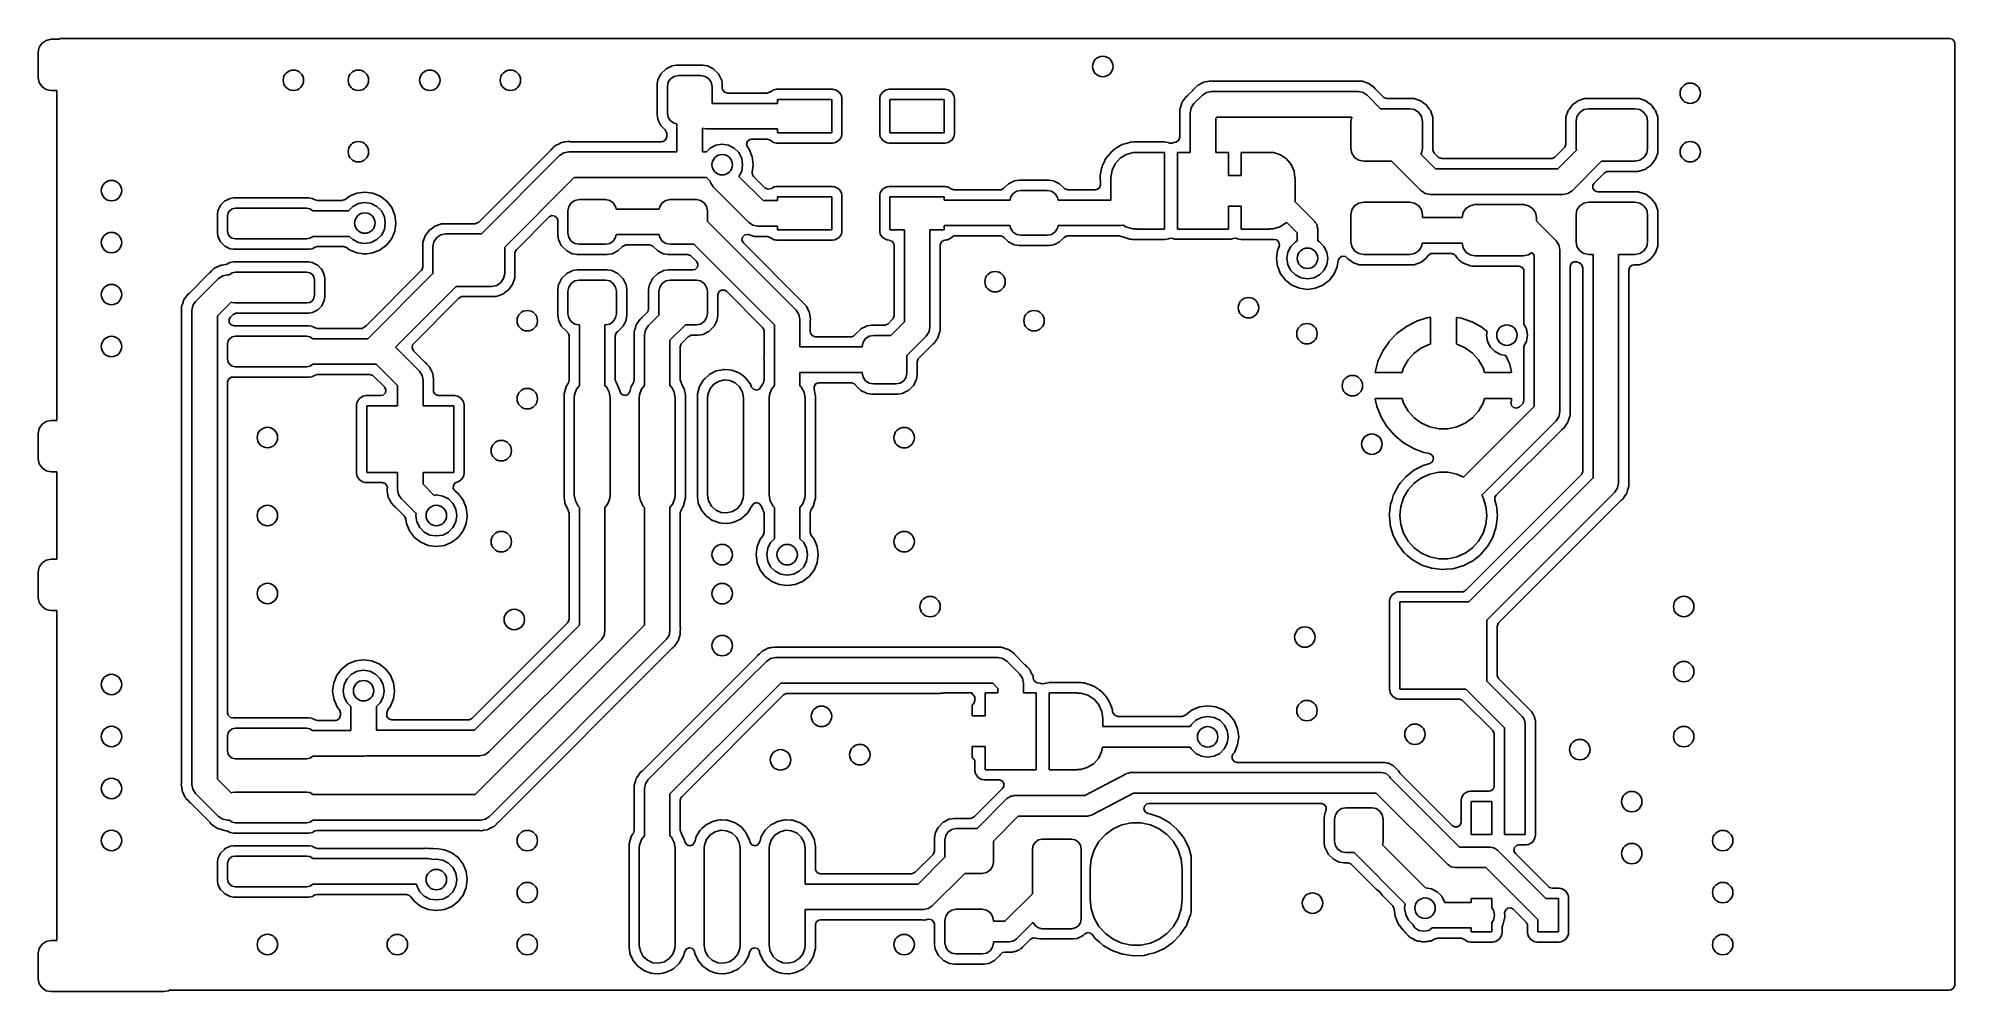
# Model space of a CAD drawing. Extents: x -0.63 to 0.85, y -0.19 to 0.55.
import ezdxf

# ---------------------------------------------------------------- set-up
doc = ezdxf.new("R2010")
doc.units = 0
doc.header["$MEASUREMENT"] = 0
doc.layers.add('BLACK', color=7, linetype='CONTINUOUS')

msp = doc.modelspace()

# ---------------------------------------------------------------- linework, layer by layer
at = {"layer": 'BLACK', "linetype": 'CONTINUOUS'}
for p, q in [((-0.6234, 0.5436), (-0.6202, 0.5457)), ((-0.6202, 0.5457), (-0.6165, 0.5465)), ((-0.6165, 0.5465), (-0.6103, 0.5465)), ((-0.6103, 0.5465), (-0.6094, 0.5471)), ((-0.6094, 0.5471), (-0.6082, 0.5472)), ((-0.6082, 0.5472), (0.8446, 0.5472)), ((0.8446, 0.5472), (0.8469, 0.5465)), ((0.8469, 0.5465), (0.8483, 0.5445)), ((-0.6263, 0.5366), (-0.6256, 0.5404)), ((-0.6263, 0.5169), (-0.6263, 0.5366)), ((-0.6256, 0.5404), (-0.6234, 0.5436)), ((0.8483, 0.5445), (0.8485, 0.5433)), ((0.8485, 0.5433), (0.8485, -0.1811)), ((-0.6256, 0.5132), (-0.6263, 0.5169)), ((-0.1471, 0.5199), (-0.1495, 0.5153)), ((-0.1434, 0.5236), (-0.1471, 0.5199)), ((-0.1432, 0.5237), (-0.1434, 0.5236)), ((-0.1391, 0.5258), (-0.1432, 0.5237)), ((-0.1432, 0.5237), (-0.1432, 0.5237)), ((-0.1397, 0.5162), (-0.1369, 0.518)), ((-0.1388, 0.526), (-0.1391, 0.5258)), ((-0.1391, 0.5258), (-0.1391, 0.5258)), ((-0.1385, 0.526), (-0.1388, 0.526)), ((-0.1351, 0.5266), (-0.1385, 0.526)), ((-0.1385, 0.526), (-0.1385, 0.526)), ((-0.1369, 0.518), (-0.1336, 0.5187)), ((-0.1349, 0.5266), (-0.1351, 0.5266)), ((-0.1351, 0.5266), (-0.1351, 0.5266)), ((-0.1151, 0.5266), (-0.1349, 0.5266)), ((-0.1336, 0.5187), (-0.1164, 0.5187)), ((-0.1164, 0.5187), (-0.1131, 0.518)), ((-0.1149, 0.5266), (-0.1151, 0.5266)), ((-0.1115, 0.526), (-0.1149, 0.5266)), ((-0.1149, 0.5266), (-0.1149, 0.5266)), ((-0.1131, 0.518), (-0.1103, 0.5162)), ((-0.1112, 0.526), (-0.1115, 0.526)), ((-0.1115, 0.526), (-0.1115, 0.526)), ((-0.1109, 0.5258), (-0.1112, 0.526)), ((-0.1068, 0.5237), (-0.1109, 0.5258)), ((-0.1109, 0.5258), (-0.1109, 0.5258)), ((-0.1066, 0.5236), (-0.1068, 0.5237)), ((-0.1068, 0.5237), (-0.1068, 0.5237)), ((-0.1029, 0.5199), (-0.1066, 0.5236)), ((-0.1005, 0.5153), (-0.1029, 0.5199)), ((-0.6234, 0.51), (-0.6256, 0.5132)), ((-0.6202, 0.5078), (-0.6234, 0.51)), ((-0.6165, 0.5071), (-0.6202, 0.5078)), ((-0.6121, 0.5071), (-0.6165, 0.5071)), ((-0.6121, 0.2531), (-0.6121, 0.5071)), ((-0.15, 0.5124), (-0.1501, 0.5114)), ((-0.1501, 0.5114), (-0.1501, 0.4886)), ((-0.1496, 0.515), (-0.15, 0.5124)), ((-0.1495, 0.5153), (-0.1496, 0.515)), ((-0.1496, 0.515), (-0.1496, 0.515)), ((-0.1422, 0.5101), (-0.1416, 0.5134)), ((-0.1422, 0.4899), (-0.1422, 0.5101)), ((-0.1416, 0.5134), (-0.1397, 0.5162)), ((-0.1103, 0.5162), (-0.1084, 0.5134)), ((-0.1084, 0.5134), (-0.1078, 0.5101)), ((-0.1078, 0.5101), (-0.1078, 0.4972)), ((-0.1004, 0.515), (-0.1005, 0.5153)), ((-0.1, 0.5124), (-0.1004, 0.515)), ((-0.1004, 0.515), (-0.1004, 0.515)), ((-0.0999, 0.5114), (-0.1, 0.5124)), ((-0.0999, 0.509), (-0.0999, 0.5114)), ((-0.0997, 0.5078), (-0.0999, 0.509)), ((-0.0983, 0.5059), (-0.0997, 0.5078)), ((-0.096, 0.5051), (-0.0983, 0.5059)), ((-0.0654, 0.5051), (-0.096, 0.5051)), ((-0.0648, 0.5052), (-0.0654, 0.5051)), ((-0.0632, 0.506), (-0.0648, 0.5052)), ((-0.0606, 0.5076), (-0.0632, 0.5059)), ((-0.0632, 0.5059), (-0.0632, 0.506)), ((-0.0602, 0.5077), (-0.0606, 0.5076)), ((-0.059, 0.5079), (-0.0602, 0.5077)), ((-0.0602, 0.5077), (-0.0602, 0.5077)), ((-0.0583, 0.5081), (-0.059, 0.5079)), ((-0.015, 0.5081), (-0.0583, 0.5081)), ((-0.0143, 0.5079), (-0.015, 0.5081)), ((-0.013, 0.5077), (-0.0143, 0.5079)), ((-0.0127, 0.5076), (-0.013, 0.5077)), ((-0.013, 0.5077), (-0.013, 0.5077)), ((-0.0101, 0.5059), (-0.0127, 0.5076)), ((-0.0083, 0.5033), (-0.0101, 0.5059)), ((-0.0079, 0.501), (-0.0083, 0.5033)), ((0.0217, 0.5033), (0.0212, 0.501)), ((0.0234, 0.5059), (0.0217, 0.5033)), ((0.0261, 0.5076), (0.0234, 0.5059)), ((0.0264, 0.5077), (0.0261, 0.5076)), ((0.0276, 0.5079), (0.0264, 0.5077)), ((0.0264, 0.5077), (0.0264, 0.5077)), ((0.0284, 0.5081), (0.0276, 0.5079)), ((0.0716, 0.5081), (0.0284, 0.5081)), ((0.0724, 0.5079), (0.0716, 0.5081)), ((0.0736, 0.5077), (0.0724, 0.5079)), ((0.0739, 0.5076), (0.0736, 0.5077)), ((0.0736, 0.5077), (0.0736, 0.5077)), ((0.0766, 0.5059), (0.0739, 0.5076)), ((0.0783, 0.5033), (0.0766, 0.5059)), ((0.0788, 0.501), (0.0783, 0.5033)), ((0.2568, 0.502), (0.2556, 0.5004)), ((0.2569, 0.5023), (0.2568, 0.502)), ((0.258, 0.5031), (0.2569, 0.5023)), ((0.2584, 0.5034), (0.258, 0.5031)), ((0.2621, 0.5072), (0.2584, 0.5034)), ((0.2624, 0.5075), (0.2621, 0.5072)), ((0.2625, 0.5078), (0.2624, 0.5075)), ((0.2628, 0.5079), (0.2625, 0.5078)), ((0.2642, 0.5093), (0.2628, 0.5079)), ((0.2628, 0.5079), (0.2628, 0.5079)), ((0.263, 0.497), (0.2696, 0.5035)), ((0.2643, 0.5094), (0.2642, 0.5093)), ((0.2658, 0.5109), (0.2643, 0.5094)), ((0.266, 0.511), (0.2658, 0.5109)), ((0.2662, 0.5111), (0.266, 0.511)), ((0.2663, 0.5112), (0.2662, 0.5111)), ((0.2665, 0.5114), (0.2663, 0.5112)), ((0.2667, 0.5115), (0.2665, 0.5114)), ((0.2686, 0.5124), (0.2667, 0.5115)), ((0.2667, 0.5115), (0.2667, 0.5115)), ((0.2687, 0.5124), (0.2686, 0.5124)), ((0.2692, 0.5127), (0.2687, 0.5124)), ((0.2707, 0.5135), (0.2692, 0.5127)), ((0.2696, 0.5035), (0.2728, 0.5056)), ((0.271, 0.5136), (0.2707, 0.5135)), ((0.2713, 0.5137), (0.271, 0.5136)), ((0.2736, 0.514), (0.2713, 0.5137)), ((0.2728, 0.5056), (0.2765, 0.5064)), ((0.2737, 0.514), (0.2736, 0.514)), ((0.2748, 0.5143), (0.2737, 0.514)), ((0.2757, 0.5144), (0.2748, 0.5143)), ((0.276, 0.5145), (0.2757, 0.5144)), ((0.2757, 0.5144), (0.2757, 0.5144)), ((0.2773, 0.5143), (0.276, 0.5145)), ((0.2765, 0.5064), (0.2765, 0.5064)), ((0.2765, 0.5064), (0.3894, 0.5064)), ((0.2774, 0.5143), (0.2773, 0.5143)), ((0.2778, 0.5143), (0.2774, 0.5143)), ((0.3868, 0.5143), (0.2778, 0.5143)), ((0.3872, 0.5143), (0.3868, 0.5143)), ((0.3874, 0.5144), (0.3872, 0.5143)), ((0.3877, 0.5144), (0.3874, 0.5144)), ((0.3897, 0.5143), (0.3877, 0.5144)), ((0.3877, 0.5144), (0.3877, 0.5144)), ((0.3894, 0.5064), (0.3932, 0.5056)), ((0.3898, 0.5143), (0.3897, 0.5143)), ((0.3919, 0.5143), (0.3898, 0.5143)), ((0.3922, 0.5143), (0.3919, 0.5143)), ((0.3924, 0.5142), (0.3922, 0.5143)), ((0.3925, 0.5142), (0.3924, 0.5142)), ((0.3928, 0.5142), (0.3925, 0.5142)), ((0.3949, 0.5134), (0.3928, 0.5142)), ((0.3932, 0.5056), (0.3963, 0.5035)), ((0.3951, 0.5133), (0.3949, 0.5134)), ((0.3962, 0.513), (0.3951, 0.5133)), ((0.397, 0.5127), (0.3962, 0.513)), ((0.3963, 0.5035), (0.4067, 0.4931)), ((0.3973, 0.5126), (0.397, 0.5127)), ((0.397, 0.5127), (0.397, 0.5127)), ((0.3975, 0.5125), (0.3973, 0.5126)), ((0.3978, 0.5124), (0.3975, 0.5125)), ((0.398, 0.5122), (0.3978, 0.5124)), ((0.3997, 0.511), (0.398, 0.5122)), ((0.398, 0.5122), (0.398, 0.5122)), ((0.3998, 0.5109), (0.3997, 0.511)), ((0.4017, 0.5096), (0.3998, 0.5109)), ((0.4018, 0.5094), (0.4017, 0.5096)), ((0.4025, 0.5085), (0.4018, 0.5094)), ((0.4028, 0.5082), (0.4025, 0.5085)), ((0.4089, 0.5021), (0.4028, 0.5082)), ((0.4093, 0.5017), (0.4089, 0.5021)), ((0.4116, 0.501), (0.4093, 0.5017)), ((-0.1501, 0.4886), (-0.1501, 0.4885)), ((-0.1501, 0.4885), (-0.1501, 0.4885)), ((-0.1501, 0.4885), (-0.1496, 0.4854)), ((-0.1416, 0.4866), (-0.1422, 0.4899)), ((-0.1078, 0.4972), (-0.0575, 0.4972)), ((-0.0575, 0.4972), (-0.0575, 0.5002)), ((-0.0575, 0.5002), (-0.0157, 0.5002)), ((-0.0157, 0.5002), (-0.0157, 0.4746)), ((-0.0079, 0.4738), (-0.0079, 0.501)), ((0.0212, 0.501), (0.0212, 0.4738)), ((0.0291, 0.4746), (0.0291, 0.5002)), ((0.0291, 0.5002), (0.0709, 0.5002)), ((0.0709, 0.5002), (0.0709, 0.4746)), ((0.0788, 0.4738), (0.0788, 0.501)), ((0.2523, 0.4903), (0.2522, 0.4886)), ((0.2522, 0.4886), (0.2522, 0.488)), ((0.2522, 0.488), (0.2522, 0.4878)), ((0.2522, 0.4878), (0.2523, 0.4874)), ((0.2524, 0.493), (0.2523, 0.4928)), ((0.2523, 0.4928), (0.2523, 0.4925)), ((0.2523, 0.4925), (0.2523, 0.4905)), ((0.2523, 0.4905), (0.2523, 0.4903)), ((0.2523, 0.4874), (0.2523, 0.4712)), ((0.2532, 0.4956), (0.2524, 0.4934)), ((0.2524, 0.4934), (0.2524, 0.4931)), ((0.2524, 0.4931), (0.2524, 0.493)), ((0.2538, 0.4976), (0.2532, 0.4957)), ((0.2532, 0.4957), (0.2532, 0.4956)), ((0.2539, 0.4979), (0.2538, 0.4976)), ((0.2538, 0.4976), (0.2538, 0.4976)), ((0.2541, 0.4981), (0.2539, 0.4979)), ((0.2546, 0.4989), (0.2541, 0.4984)), ((0.2541, 0.4984), (0.2541, 0.4981)), ((0.2555, 0.5003), (0.2546, 0.4989)), ((0.2556, 0.5004), (0.2555, 0.5003)), ((0.2602, 0.49), (0.2609, 0.4938)), ((0.2602, 0.4595), (0.2602, 0.49)), ((0.2609, 0.4938), (0.263, 0.497)), ((0.2806, 0.4867), (0.2798, 0.4859)), ((0.3845, 0.4867), (0.2806, 0.4867)), ((0.3839, 0.4833), (0.3845, 0.4867)), ((0.4067, 0.4931), (0.4291, 0.4931)), ((0.4313, 0.501), (0.4116, 0.501)), ((0.4291, 0.4931), (0.4329, 0.4924)), ((0.4323, 0.5009), (0.4313, 0.501)), ((0.4313, 0.501), (0.4313, 0.501)), ((0.4313, 0.501), (0.4313, 0.501)), ((0.4325, 0.5009), (0.4323, 0.5009)), ((0.4323, 0.5009), (0.4323, 0.5009)), ((0.4375, 0.4991), (0.4325, 0.5009)), ((0.4329, 0.4924), (0.4361, 0.4902)), ((0.4361, 0.4902), (0.4382, 0.487)), ((0.4378, 0.4989), (0.4375, 0.4991)), ((0.4392, 0.4979), (0.4378, 0.4989)), ((0.4378, 0.4989), (0.4378, 0.4989)), ((0.4382, 0.487), (0.439, 0.4833)), ((0.4418, 0.496), (0.4392, 0.4979)), ((0.442, 0.4957), (0.4418, 0.496)), ((0.4444, 0.4925), (0.442, 0.4957)), ((0.445, 0.4917), (0.4444, 0.4925)), ((0.4468, 0.4866), (0.445, 0.4917)), ((0.5511, 0.4917), (0.5493, 0.4866)), ((0.5517, 0.4925), (0.5511, 0.4917)), ((0.5541, 0.4957), (0.5517, 0.4925)), ((0.5542, 0.496), (0.5541, 0.4957)), ((0.5569, 0.4979), (0.5542, 0.496)), ((0.5583, 0.4989), (0.5569, 0.4979)), ((0.5571, 0.4833), (0.5578, 0.487)), ((0.5578, 0.487), (0.56, 0.4902)), ((0.5585, 0.4991), (0.5583, 0.4989)), ((0.5583, 0.4989), (0.5583, 0.4989)), ((0.5636, 0.5009), (0.5585, 0.4991)), ((0.56, 0.4902), (0.5632, 0.4924)), ((0.5632, 0.4924), (0.5669, 0.4931)), ((0.5638, 0.5009), (0.5636, 0.5009)), ((0.5647, 0.501), (0.5638, 0.5009)), ((0.5638, 0.5009), (0.5638, 0.5009)), ((0.5648, 0.501), (0.5647, 0.501)), ((0.5647, 0.501), (0.5647, 0.501)), ((0.6045, 0.501), (0.5648, 0.501)), ((0.5669, 0.4931), (0.6024, 0.4931)), ((0.6024, 0.4931), (0.6061, 0.4924)), ((0.6046, 0.501), (0.6045, 0.501)), ((0.6055, 0.5009), (0.6046, 0.501)), ((0.6046, 0.501), (0.6046, 0.501)), ((0.6057, 0.5009), (0.6055, 0.5009)), ((0.6055, 0.5009), (0.6055, 0.5009)), ((0.6108, 0.4991), (0.6057, 0.5009)), ((0.6061, 0.4924), (0.6093, 0.4902)), ((0.6093, 0.4902), (0.6115, 0.487)), ((0.611, 0.4989), (0.6108, 0.4991)), ((0.6124, 0.4979), (0.611, 0.4989)), ((0.611, 0.4989), (0.611, 0.4989)), ((0.6115, 0.487), (0.6122, 0.4833)), ((0.615, 0.496), (0.6124, 0.4979)), ((0.6152, 0.4957), (0.615, 0.496)), ((0.6176, 0.4925), (0.6152, 0.4957)), ((0.6182, 0.4917), (0.6176, 0.4925)), ((0.62, 0.4866), (0.6182, 0.4917)), ((-0.1496, 0.4854), (-0.1495, 0.4847)), ((-0.1495, 0.4847), (-0.1471, 0.4801)), ((-0.1471, 0.4801), (-0.1439, 0.4768)), ((-0.1439, 0.4768), (-0.1428, 0.4747)), ((-0.1428, 0.4747), (-0.1427, 0.4741)), ((-0.1427, 0.4741), (-0.1427, 0.4716)), ((-0.1397, 0.4838), (-0.1416, 0.4866)), ((-0.1369, 0.482), (-0.1397, 0.4838)), ((-0.1348, 0.4815), (-0.1369, 0.482)), ((-0.1348, 0.4598), (-0.1348, 0.4815)), ((-0.1152, 0.4781), (-0.1152, 0.4598)), ((-0.1124, 0.4776), (-0.1152, 0.4781)), ((-0.0575, 0.4776), (-0.1124, 0.4776)), ((-0.0575, 0.4746), (-0.0575, 0.4776)), ((-0.0157, 0.4746), (-0.0575, 0.4746)), ((-0.0083, 0.4715), (-0.0079, 0.4738)), ((0.0212, 0.4738), (0.0217, 0.4715)), ((0.0709, 0.4746), (0.0291, 0.4746)), ((0.0783, 0.4715), (0.0788, 0.4738)), ((0.2798, 0.4859), (0.2798, 0.4595)), ((0.3839, 0.4626), (0.3839, 0.4833)), ((0.439, 0.4833), (0.439, 0.4626)), ((0.4469, 0.4854), (0.4468, 0.4866)), ((0.4469, 0.4617), (0.4469, 0.4854)), ((0.5493, 0.4866), (0.5492, 0.4854)), ((0.5492, 0.4854), (0.5492, 0.4658)), ((0.5571, 0.4626), (0.5571, 0.4833)), ((0.6122, 0.4833), (0.6122, 0.4626)), ((0.6201, 0.4854), (0.62, 0.4866)), ((0.6201, 0.4605), (0.6201, 0.4854)), ((-0.2325, 0.4607), (-0.2874, 0.4058)), ((-0.2322, 0.461), (-0.2325, 0.4607)), ((-0.2321, 0.4612), (-0.2322, 0.461)), ((-0.2319, 0.4614), (-0.2321, 0.4612)), ((-0.2304, 0.4628), (-0.2319, 0.4614)), ((-0.2319, 0.4614), (-0.2319, 0.4614)), ((-0.2303, 0.4629), (-0.2304, 0.4628)), ((-0.2289, 0.4643), (-0.2303, 0.4629)), ((-0.2287, 0.4645), (-0.2289, 0.4643)), ((-0.2285, 0.4646), (-0.2287, 0.4645)), ((-0.2284, 0.4647), (-0.2285, 0.4646)), ((-0.2282, 0.4648), (-0.2284, 0.4647)), ((-0.2279, 0.465), (-0.2282, 0.4648)), ((-0.2261, 0.4658), (-0.2279, 0.465)), ((-0.2279, 0.465), (-0.2279, 0.465)), ((-0.226, 0.4659), (-0.2261, 0.4658)), ((-0.2244, 0.4667), (-0.226, 0.4659)), ((-0.2251, 0.457), (-0.2219, 0.4591)), ((-0.2239, 0.467), (-0.2244, 0.4667)), ((-0.2236, 0.467), (-0.2239, 0.467)), ((-0.2234, 0.4671), (-0.2236, 0.467)), ((-0.2231, 0.4672), (-0.2234, 0.4671)), ((-0.2219, 0.4674), (-0.2231, 0.4672)), ((-0.2231, 0.4672), (-0.2231, 0.4672)), ((-0.2211, 0.4675), (-0.2219, 0.4674)), ((-0.2219, 0.4591), (-0.2181, 0.4598)), ((-0.221, 0.4675), (-0.2211, 0.4675)), ((-0.2187, 0.4679), (-0.221, 0.4675)), ((-0.2173, 0.4678), (-0.2187, 0.4679)), ((-0.2181, 0.4598), (-0.2181, 0.4598)), ((-0.2181, 0.4598), (-0.1348, 0.4598)), ((-0.2168, 0.4677), (-0.2173, 0.4678)), ((-0.2173, 0.4678), (-0.2173, 0.4678)), ((-0.1466, 0.4677), (-0.2168, 0.4677)), ((-0.1454, 0.4679), (-0.1466, 0.4677)), ((-0.1435, 0.4693), (-0.1454, 0.4679)), ((-0.1427, 0.4716), (-0.1435, 0.4693)), ((-0.1152, 0.4598), (-0.1122, 0.4598)), ((-0.1122, 0.4598), (-0.1093, 0.4627)), ((-0.1093, 0.4627), (-0.1049, 0.465)), ((-0.1049, 0.465), (-0.1, 0.4657)), ((-0.1, 0.4657), (-0.0951, 0.465)), ((-0.0951, 0.465), (-0.0907, 0.4627)), ((-0.0907, 0.4627), (-0.0873, 0.4593)), ((-0.0873, 0.4593), (-0.085, 0.4549)), ((-0.0813, 0.4657), (-0.0806, 0.468)), ((-0.0805, 0.4634), (-0.0813, 0.4657)), ((-0.0806, 0.468), (-0.0787, 0.4694)), ((-0.0793, 0.4619), (-0.0805, 0.4634)), ((-0.077, 0.4562), (-0.0793, 0.4619)), ((-0.0787, 0.4694), (-0.0774, 0.4697)), ((-0.0774, 0.4697), (-0.0654, 0.4697)), ((-0.0654, 0.4697), (-0.0632, 0.4689)), ((-0.0632, 0.4689), (-0.0632, 0.4689)), ((-0.0632, 0.4689), (-0.0606, 0.4672)), ((-0.0606, 0.4672), (-0.0602, 0.4671)), ((-0.0602, 0.4671), (-0.0602, 0.4671)), ((-0.0602, 0.4671), (-0.0593, 0.4669)), ((-0.0593, 0.4669), (-0.0583, 0.4667)), ((-0.0583, 0.4667), (-0.015, 0.4667)), ((-0.015, 0.4667), (-0.0139, 0.4669)), ((-0.0139, 0.4669), (-0.013, 0.4671)), ((-0.013, 0.4671), (-0.0127, 0.4672)), ((-0.013, 0.4671), (-0.013, 0.4671)), ((-0.0127, 0.4672), (-0.0101, 0.4689)), ((-0.0101, 0.4689), (-0.0083, 0.4715)), ((0.0217, 0.4715), (0.0234, 0.4689)), ((0.0234, 0.4689), (0.0261, 0.4672)), ((0.0261, 0.4672), (0.0264, 0.4671)), ((0.0264, 0.4671), (0.0264, 0.4671)), ((0.0264, 0.4671), (0.0273, 0.4669)), ((0.0273, 0.4669), (0.0284, 0.4667)), ((0.0284, 0.4667), (0.0716, 0.4667)), ((0.0716, 0.4667), (0.0727, 0.4669)), ((0.0727, 0.4669), (0.0736, 0.4671)), ((0.0736, 0.4671), (0.0739, 0.4672)), ((0.0736, 0.4671), (0.0736, 0.4671)), ((0.0739, 0.4672), (0.0766, 0.4689)), ((0.0766, 0.4689), (0.0783, 0.4715)), ((0.2001, 0.4605), (0.1964, 0.4564)), ((0.2019, 0.462), (0.2001, 0.4605)), ((0.2043, 0.4635), (0.2019, 0.462)), ((0.2066, 0.4649), (0.2043, 0.4635)), ((0.2062, 0.455), (0.211, 0.4579)), ((0.2067, 0.465), (0.2066, 0.4649)), ((0.2066, 0.4649), (0.2066, 0.4649)), ((0.208, 0.4655), (0.2067, 0.465)), ((0.2087, 0.4658), (0.208, 0.4655)), ((0.2088, 0.4659), (0.2087, 0.4658)), ((0.2087, 0.4658), (0.2087, 0.4658)), ((0.2108, 0.4664), (0.2088, 0.4659)), ((0.2141, 0.4673), (0.2108, 0.4664)), ((0.211, 0.4579), (0.2164, 0.4594)), ((0.2142, 0.4673), (0.2141, 0.4673)), ((0.2141, 0.4673), (0.2141, 0.4673)), ((0.2165, 0.4676), (0.2142, 0.4673)), ((0.2164, 0.4594), (0.2188, 0.4593)), ((0.2191, 0.4676), (0.2165, 0.4676)), ((0.2188, 0.4593), (0.2188, 0.4595)), ((0.2188, 0.4595), (0.2405, 0.4595)), ((0.2192, 0.4676), (0.2191, 0.4676)), ((0.2191, 0.4676), (0.2191, 0.4676)), ((0.2405, 0.4676), (0.2192, 0.4676)), ((0.2414, 0.4674), (0.2405, 0.4676)), ((0.2405, 0.4595), (0.2405, 0.4005)), ((0.2432, 0.467), (0.2414, 0.4674)), ((0.2436, 0.467), (0.2432, 0.467)), ((0.2432, 0.467), (0.2432, 0.467)), ((0.2439, 0.4667), (0.2436, 0.467)), ((0.2445, 0.4665), (0.2439, 0.4667)), ((0.2439, 0.4667), (0.2439, 0.4667)), ((0.2469, 0.4667), (0.2445, 0.4665)), ((0.2472, 0.467), (0.2469, 0.4667)), ((0.2469, 0.4667), (0.2469, 0.4667)), ((0.2476, 0.467), (0.2472, 0.467)), ((0.2491, 0.4673), (0.2476, 0.467)), ((0.2476, 0.467), (0.2476, 0.467)), ((0.2496, 0.4675), (0.2491, 0.4673)), ((0.2515, 0.4689), (0.2496, 0.4675)), ((0.2503, 0.4005), (0.2503, 0.4595)), ((0.2503, 0.4595), (0.2602, 0.4595)), ((0.2523, 0.4712), (0.2515, 0.4689)), ((0.2798, 0.4595), (0.2897, 0.4595)), ((0.2897, 0.4595), (0.2897, 0.4418)), ((0.2995, 0.4418), (0.2995, 0.4595)), ((0.2995, 0.4595), (0.3212, 0.4595)), ((0.3212, 0.4595), (0.3212, 0.4593)), ((0.3212, 0.4593), (0.3243, 0.4593)), ((0.3243, 0.4593), (0.3297, 0.4576)), ((0.3297, 0.4576), (0.3343, 0.4545)), ((0.3846, 0.4588), (0.3839, 0.4626)), ((0.3867, 0.4556), (0.3846, 0.4588)), ((0.4382, 0.4588), (0.4377, 0.4581)), ((0.4377, 0.4581), (0.449, 0.4469)), ((0.439, 0.4626), (0.4382, 0.4588)), ((0.4469, 0.4611), (0.4469, 0.4617)), ((0.448, 0.459), (0.4469, 0.4611)), ((0.4511, 0.4559), (0.448, 0.459)), ((0.5481, 0.463), (0.5409, 0.4559)), ((0.5431, 0.4469), (0.5574, 0.4612)), ((0.5484, 0.4635), (0.5481, 0.463)), ((0.5492, 0.4658), (0.5484, 0.4635)), ((0.5574, 0.4612), (0.5571, 0.4626)), ((0.6115, 0.4588), (0.6093, 0.4556)), ((0.6122, 0.4626), (0.6115, 0.4588)), ((0.6182, 0.4542), (0.62, 0.4592)), ((0.62, 0.4595), (0.6201, 0.4604)), ((0.62, 0.4592), (0.62, 0.4595)), ((0.6201, 0.4604), (0.6201, 0.4605)), ((0.6201, 0.4604), (0.6201, 0.4604)), ((-0.2853, 0.3968), (-0.2251, 0.457)), ((-0.085, 0.4451), (-0.0871, 0.441)), ((-0.085, 0.4549), (-0.0843, 0.45)), ((-0.0843, 0.45), (-0.085, 0.4451)), ((-0.0762, 0.45), (-0.077, 0.4562)), ((-0.0769, 0.4442), (-0.0762, 0.45)), ((-0.0769, 0.443), (-0.0769, 0.4442)), ((-0.0758, 0.4409), (-0.0769, 0.443)), ((0.1912, 0.443), (0.191, 0.4417)), ((0.1919, 0.4471), (0.1912, 0.443)), ((0.1923, 0.4483), (0.1919, 0.4472)), ((0.1919, 0.4472), (0.1919, 0.4471)), ((0.1919, 0.4471), (0.1919, 0.4471)), ((0.1926, 0.4493), (0.1923, 0.4483)), ((0.1928, 0.4497), (0.1926, 0.4494)), ((0.1926, 0.4494), (0.1926, 0.4493)), ((0.1926, 0.4493), (0.1926, 0.4493)), ((0.1939, 0.4519), (0.1928, 0.4497)), ((0.1951, 0.4545), (0.1939, 0.4519)), ((0.1964, 0.4564), (0.1951, 0.4545)), ((0.1991, 0.4403), (0.2001, 0.4458)), ((0.2001, 0.4458), (0.2025, 0.4508)), ((0.2025, 0.4508), (0.2062, 0.455)), ((0.3343, 0.4545), (0.3379, 0.4502)), ((0.3379, 0.4502), (0.3401, 0.4451)), ((0.3401, 0.4451), (0.3408, 0.4398)), ((0.3899, 0.4535), (0.3867, 0.4556)), ((0.3937, 0.4528), (0.3899, 0.4535)), ((0.4152, 0.4528), (0.3937, 0.4528)), ((0.4379, 0.43), (0.4152, 0.4528)), ((0.449, 0.4469), (0.5431, 0.4469)), ((0.4516, 0.4555), (0.4511, 0.4559)), ((0.4538, 0.4547), (0.4516, 0.4555)), ((0.4792, 0.4547), (0.4538, 0.4547)), ((0.4793, 0.4547), (0.4792, 0.4547)), ((0.5167, 0.4547), (0.4793, 0.4547)), ((0.5168, 0.4547), (0.5167, 0.4547)), ((0.5382, 0.4547), (0.5168, 0.4547)), ((0.5388, 0.4548), (0.5382, 0.4547)), ((0.5409, 0.4559), (0.5388, 0.4548)), ((0.5768, 0.4528), (0.5541, 0.43)), ((0.571, 0.4358), (0.5789, 0.4437)), ((0.6024, 0.4528), (0.5768, 0.4528)), ((0.5789, 0.4437), (0.5811, 0.4448)), ((0.5811, 0.4448), (0.5817, 0.4449)), ((0.5817, 0.4449), (0.6045, 0.4449)), ((0.6061, 0.4535), (0.6024, 0.4528)), ((0.6045, 0.4449), (0.6046, 0.4449)), ((0.6046, 0.4449), (0.6055, 0.445)), ((0.6046, 0.4449), (0.6046, 0.4449)), ((0.6055, 0.445), (0.6055, 0.445)), ((0.6055, 0.445), (0.6057, 0.445)), ((0.6057, 0.445), (0.6108, 0.4467)), ((0.6093, 0.4556), (0.6061, 0.4535)), ((0.6108, 0.4467), (0.6112, 0.4471)), ((0.6112, 0.4471), (0.6148, 0.4497)), ((0.6148, 0.4497), (0.615, 0.4499)), ((0.615, 0.4499), (0.6153, 0.4503)), ((0.6153, 0.4503), (0.618, 0.454)), ((0.618, 0.454), (0.6182, 0.4542)), ((0.618, 0.454), (0.618, 0.454)), ((-0.3812, 0.4281), (-0.3869, 0.4258)), ((-0.375, 0.429), (-0.3812, 0.4281)), ((-0.3688, 0.4281), (-0.375, 0.429)), ((-0.3631, 0.4258), (-0.3688, 0.4281)), ((-0.214, 0.4402), (-0.2674, 0.3867)), ((-0.1122, 0.4402), (-0.214, 0.4402)), ((-0.1093, 0.4373), (-0.1122, 0.4402)), ((-0.1091, 0.4362), (-0.1093, 0.4373)), ((-0.107, 0.433), (-0.1091, 0.4362)), ((-0.0796, 0.4056), (-0.107, 0.433)), ((-0.0871, 0.441), (-0.0685, 0.4224)), ((-0.0671, 0.4322), (-0.0758, 0.4409)), ((-0.0668, 0.4319), (-0.0671, 0.4322)), ((-0.0645, 0.4311), (-0.0668, 0.4319)), ((-0.0622, 0.4317), (-0.0645, 0.4311)), ((-0.062, 0.4318), (-0.0622, 0.4317)), ((-0.0606, 0.4328), (-0.062, 0.4318)), ((-0.0602, 0.4329), (-0.0606, 0.4328)), ((-0.0593, 0.4331), (-0.0602, 0.4329)), ((-0.0602, 0.4329), (-0.0602, 0.4329)), ((-0.0583, 0.4333), (-0.0593, 0.4331)), ((-0.015, 0.4333), (-0.0583, 0.4333)), ((-0.0139, 0.4331), (-0.015, 0.4333)), ((-0.013, 0.4329), (-0.0139, 0.4331)), ((-0.0127, 0.4328), (-0.013, 0.4329)), ((-0.013, 0.4329), (-0.013, 0.4329)), ((-0.0101, 0.4311), (-0.0127, 0.4328)), ((-0.0083, 0.4285), (-0.0101, 0.4311)), ((-0.0079, 0.4262), (-0.0083, 0.4285)), ((0.0217, 0.4285), (0.0212, 0.4262)), ((0.0234, 0.4311), (0.0217, 0.4285)), ((0.0261, 0.4328), (0.0234, 0.4311)), ((0.0264, 0.4329), (0.0261, 0.4328)), ((0.0273, 0.4331), (0.0264, 0.4329)), ((0.0264, 0.4329), (0.0264, 0.4329)), ((0.0284, 0.4333), (0.0273, 0.4331)), ((0.0716, 0.4333), (0.0284, 0.4333)), ((0.0727, 0.4331), (0.0716, 0.4333)), ((0.0736, 0.4329), (0.0727, 0.4331)), ((0.0739, 0.4328), (0.0736, 0.4329)), ((0.0736, 0.4329), (0.0736, 0.4329)), ((0.0743, 0.4326), (0.0739, 0.4328)), ((0.0761, 0.4314), (0.0743, 0.4326)), ((0.0783, 0.4307), (0.0761, 0.4314)), ((0.1141, 0.4307), (0.0783, 0.4307)), ((0.1147, 0.4308), (0.1141, 0.4307)), ((0.1168, 0.4319), (0.1147, 0.4308)), ((0.1201, 0.4351), (0.1168, 0.4319)), ((0.1204, 0.4353), (0.1201, 0.4351)), ((0.1245, 0.4374), (0.1204, 0.4353)), ((0.1204, 0.4353), (0.1204, 0.4353)), ((0.122, 0.4249), (0.1238, 0.4277)), ((0.1238, 0.4277), (0.1266, 0.4296)), ((0.1247, 0.4375), (0.1245, 0.4374)), ((0.1245, 0.4374), (0.1245, 0.4374)), ((0.125, 0.4375), (0.1247, 0.4375)), ((0.1285, 0.4381), (0.125, 0.4375)), ((0.125, 0.4375), (0.125, 0.4375)), ((0.1266, 0.4296), (0.1299, 0.4302)), ((0.1286, 0.4381), (0.1285, 0.4381)), ((0.1285, 0.4381), (0.1285, 0.4381)), ((0.1514, 0.4381), (0.1286, 0.4381)), ((0.1299, 0.4302), (0.1501, 0.4302)), ((0.1501, 0.4302), (0.1534, 0.4296)), ((0.1515, 0.4381), (0.1514, 0.4381)), ((0.155, 0.4375), (0.1515, 0.4381)), ((0.1515, 0.4381), (0.1515, 0.4381)), ((0.1534, 0.4296), (0.1562, 0.4277)), ((0.1553, 0.4375), (0.155, 0.4375)), ((0.155, 0.4375), (0.155, 0.4375)), ((0.1555, 0.4374), (0.1553, 0.4375)), ((0.1596, 0.4353), (0.1555, 0.4374)), ((0.1555, 0.4374), (0.1555, 0.4374)), ((0.1562, 0.4277), (0.158, 0.4249)), ((0.1599, 0.4351), (0.1596, 0.4353)), ((0.1596, 0.4353), (0.1596, 0.4353)), ((0.1632, 0.4319), (0.1599, 0.4351)), ((0.1636, 0.4315), (0.1632, 0.4319)), ((0.1659, 0.4307), (0.1636, 0.4315)), ((0.1872, 0.4307), (0.1659, 0.4307)), ((0.1884, 0.4309), (0.1872, 0.4307)), ((0.1903, 0.4323), (0.1884, 0.4309)), ((0.1911, 0.4346), (0.1903, 0.4323)), ((0.191, 0.4416), (0.1909, 0.4406)), ((0.1909, 0.4406), (0.1909, 0.4404)), ((0.1909, 0.4404), (0.1909, 0.4399)), ((0.1909, 0.4399), (0.191, 0.4387)), ((0.191, 0.4417), (0.191, 0.4416)), ((0.191, 0.4387), (0.191, 0.4382)), ((0.191, 0.4382), (0.191, 0.4381)), ((0.191, 0.4381), (0.1911, 0.4376)), ((0.1911, 0.4376), (0.1911, 0.4346)), ((0.1991, 0.4398), (0.1991, 0.4403)), ((0.1991, 0.4228), (0.1991, 0.4398)), ((0.2897, 0.4418), (0.2995, 0.4418)), ((0.3408, 0.4398), (0.3409, 0.4398)), ((0.3409, 0.4398), (0.3409, 0.4214)), ((0.4396, 0.429), (0.4379, 0.43)), ((0.4379, 0.43), (0.4379, 0.43)), ((0.4411, 0.4279), (0.4396, 0.429)), ((0.4449, 0.4272), (0.4411, 0.4279)), ((0.5509, 0.4279), (0.5471, 0.4272)), ((0.5541, 0.43), (0.5509, 0.4279)), ((0.5701, 0.4343), (0.571, 0.4358)), ((0.5701, 0.4318), (0.5701, 0.4343)), ((0.5715, 0.4299), (0.5701, 0.4318)), ((0.5738, 0.4292), (0.5715, 0.4299)), ((0.6045, 0.4292), (0.5738, 0.4292)), ((0.6046, 0.4291), (0.6045, 0.4292)), ((0.6055, 0.4291), (0.6046, 0.4291)), ((0.6046, 0.4291), (0.6046, 0.4291)), ((0.6057, 0.429), (0.6055, 0.4291)), ((0.6055, 0.4291), (0.6055, 0.4291)), ((0.6108, 0.4273), (0.6057, 0.429)), ((-0.4882, 0.4143), (-0.4884, 0.4126)), ((-0.4881, 0.4146), (-0.4882, 0.4143)), ((-0.4882, 0.4143), (-0.4882, 0.4143)), ((-0.4861, 0.4188), (-0.4881, 0.4146)), ((-0.4829, 0.422), (-0.4861, 0.4188)), ((-0.4787, 0.424), (-0.4829, 0.422)), ((-0.4802, 0.4129), (-0.4789, 0.4148)), ((-0.4789, 0.4148), (-0.477, 0.4161)), ((-0.4784, 0.4241), (-0.4787, 0.424)), ((-0.4762, 0.4244), (-0.4784, 0.4241)), ((-0.4784, 0.4241), (-0.4784, 0.4241)), ((-0.477, 0.4161), (-0.4747, 0.4165)), ((-0.476, 0.4244), (-0.4762, 0.4244)), ((-0.4762, 0.4244), (-0.4762, 0.4244)), ((-0.4183, 0.4244), (-0.476, 0.4244)), ((-0.4747, 0.4165), (-0.4196, 0.4165)), ((-0.4196, 0.4165), (-0.4173, 0.4161)), ((-0.4182, 0.4244), (-0.4183, 0.4244)), ((-0.4159, 0.4241), (-0.4182, 0.4244)), ((-0.4182, 0.4244), (-0.4182, 0.4244)), ((-0.4173, 0.4161), (-0.4154, 0.4148)), ((-0.4156, 0.424), (-0.4159, 0.4241)), ((-0.4159, 0.4241), (-0.4159, 0.4241)), ((-0.4144, 0.4234), (-0.4156, 0.424)), ((-0.4154, 0.4148), (-0.4153, 0.4146)), ((-0.4153, 0.4146), (-0.3875, 0.4146)), ((-0.4132, 0.4229), (-0.4144, 0.4234)), ((-0.4115, 0.4225), (-0.4132, 0.4229)), ((-0.3926, 0.4225), (-0.4115, 0.4225)), ((-0.3902, 0.4233), (-0.3926, 0.4225)), ((-0.3871, 0.4256), (-0.3902, 0.4233)), ((-0.3875, 0.4146), (-0.3843, 0.4179)), ((-0.3869, 0.4258), (-0.3871, 0.4256)), ((-0.3843, 0.4179), (-0.3799, 0.4201)), ((-0.3799, 0.4201), (-0.375, 0.4209)), ((-0.375, 0.4209), (-0.3701, 0.4201)), ((-0.3701, 0.4201), (-0.3657, 0.4179)), ((-0.3657, 0.4179), (-0.3623, 0.4144)), ((-0.3581, 0.422), (-0.3631, 0.4258)), ((-0.3623, 0.4144), (-0.36, 0.41)), ((-0.3543, 0.417), (-0.3581, 0.422)), ((-0.352, 0.4113), (-0.3543, 0.417)), ((-0.2187, 0.4146), (-0.218, 0.4179)), ((-0.2187, 0.3974), (-0.2187, 0.4146)), ((-0.218, 0.4179), (-0.2162, 0.4207)), ((-0.2162, 0.4207), (-0.2134, 0.4226)), ((-0.2134, 0.4226), (-0.2101, 0.4232)), ((-0.2101, 0.4232), (-0.1899, 0.4232)), ((-0.1899, 0.4232), (-0.1866, 0.4226)), ((-0.1866, 0.4226), (-0.1838, 0.4207)), ((-0.1838, 0.4207), (-0.182, 0.4179)), ((-0.182, 0.4179), (-0.1815, 0.4158)), ((-0.1815, 0.4158), (-0.1485, 0.4158)), ((-0.1485, 0.4158), (-0.148, 0.4179)), ((-0.148, 0.4179), (-0.1462, 0.4207)), ((-0.1462, 0.4207), (-0.1434, 0.4226)), ((-0.1434, 0.4226), (-0.1401, 0.4232)), ((-0.1401, 0.4232), (-0.1199, 0.4232)), ((-0.1199, 0.4232), (-0.1166, 0.4226)), ((-0.1166, 0.4226), (-0.1138, 0.4207)), ((-0.1138, 0.4207), (-0.112, 0.4179)), ((-0.112, 0.4179), (-0.1113, 0.4146)), ((-0.1113, 0.4146), (-0.1113, 0.4062)), ((-0.0685, 0.4224), (-0.0575, 0.4224)), ((-0.0575, 0.4224), (-0.0575, 0.4254)), ((-0.0575, 0.4254), (-0.0157, 0.4254)), ((-0.0157, 0.4254), (-0.0157, 0.3998)), ((-0.0079, 0.399), (-0.0079, 0.4262)), ((0.0212, 0.4262), (0.0212, 0.399)), ((0.0291, 0.3998), (0.0291, 0.4254)), ((0.0291, 0.4254), (0.0709, 0.4254)), ((0.0709, 0.4254), (0.0709, 0.4228)), ((0.0709, 0.4228), (0.1215, 0.4228)), ((0.1215, 0.4228), (0.122, 0.4249)), ((0.158, 0.4249), (0.1585, 0.4228)), ((0.1585, 0.4228), (0.1991, 0.4228)), ((0.2995, 0.4182), (0.2897, 0.4182)), ((0.2897, 0.4182), (0.2897, 0.4005)), ((0.2995, 0.4005), (0.2995, 0.4182)), ((0.3409, 0.4214), (0.356, 0.4063)), ((0.3839, 0.4114), (0.3846, 0.4152)), ((0.3846, 0.4152), (0.3867, 0.4184)), ((0.3867, 0.4184), (0.3899, 0.4205)), ((0.3899, 0.4205), (0.3937, 0.4213)), ((0.3937, 0.4213), (0.4291, 0.4213)), ((0.4291, 0.4213), (0.4329, 0.4205)), ((0.4329, 0.4205), (0.4361, 0.4184)), ((0.4361, 0.4184), (0.4382, 0.4152)), ((0.4382, 0.4152), (0.439, 0.4114)), ((0.5471, 0.4272), (0.4449, 0.4272)), ((0.4449, 0.4272), (0.4449, 0.4272)), ((0.4695, 0.4094), (0.4702, 0.4132)), ((0.4702, 0.4132), (0.4724, 0.4164)), ((0.4724, 0.4164), (0.4756, 0.4185)), ((0.4756, 0.4185), (0.4793, 0.4193)), ((0.4793, 0.4193), (0.5167, 0.4193)), ((0.5167, 0.4193), (0.5205, 0.4185)), ((0.5205, 0.4185), (0.5237, 0.4164)), ((0.5237, 0.4164), (0.5258, 0.4132)), ((0.5258, 0.4132), (0.5266, 0.4094)), ((0.5571, 0.4114), (0.5578, 0.4152)), ((0.5578, 0.4152), (0.56, 0.4184)), ((0.56, 0.4184), (0.5632, 0.4205)), ((0.5632, 0.4205), (0.5669, 0.4213)), ((0.5669, 0.4213), (0.6024, 0.4213)), ((0.6024, 0.4213), (0.6061, 0.4205)), ((0.6061, 0.4205), (0.6093, 0.4184)), ((0.6093, 0.4184), (0.6115, 0.4152)), ((0.611, 0.4271), (0.6108, 0.4273)), ((0.6131, 0.4256), (0.611, 0.4271)), ((0.611, 0.4271), (0.611, 0.4271)), ((0.6115, 0.4152), (0.6122, 0.4114)), ((0.615, 0.4241), (0.6131, 0.4256)), ((0.6182, 0.4198), (0.615, 0.4241)), ((0.62, 0.4148), (0.6182, 0.4198)), ((0.62, 0.4145), (0.62, 0.4148)), ((0.62, 0.4141), (0.62, 0.4145)), ((0.62, 0.4145), (0.62, 0.4145)), ((0.6201, 0.4135), (0.62, 0.4141)), ((0.6201, 0.3886), (0.6201, 0.4135)), ((-0.4884, 0.4126), (-0.4885, 0.4119)), ((-0.4885, 0.4119), (-0.4885, 0.3975)), ((-0.4806, 0.4106), (-0.4802, 0.4129)), ((-0.4806, 0.3988), (-0.4806, 0.4106)), ((-0.4802, 0.3966), (-0.4806, 0.3988)), ((-0.36, 0.4002), (-0.3623, 0.3959)), ((-0.36, 0.41), (-0.3593, 0.4051)), ((-0.3593, 0.4051), (-0.36, 0.4002)), ((-0.3543, 0.3932), (-0.352, 0.3989)), ((-0.3512, 0.4051), (-0.352, 0.4113)), ((-0.352, 0.3989), (-0.3512, 0.4051)), ((-0.3256, 0.3994), (-0.3279, 0.3963)), ((-0.3254, 0.3996), (-0.3256, 0.3994)), ((-0.3238, 0.4008), (-0.3254, 0.3996)), ((-0.3213, 0.4026), (-0.3238, 0.4008)), ((-0.3211, 0.4028), (-0.3213, 0.4026)), ((-0.3213, 0.4026), (-0.3213, 0.4026)), ((-0.3161, 0.4045), (-0.3211, 0.4028)), ((-0.3158, 0.4046), (-0.3161, 0.4045)), ((-0.3149, 0.4046), (-0.3158, 0.4046)), ((-0.3158, 0.4046), (-0.3158, 0.4046)), ((-0.3148, 0.4046), (-0.3149, 0.4046)), ((-0.3149, 0.4046), (-0.3149, 0.4046)), ((-0.2902, 0.4046), (-0.3148, 0.4046)), ((-0.2896, 0.4047), (-0.2902, 0.4046)), ((-0.2874, 0.4058), (-0.2896, 0.4047)), ((-0.2584, 0.3846), (-0.2332, 0.4098)), ((-0.2332, 0.4098), (-0.2311, 0.4109)), ((-0.2311, 0.4109), (-0.2287, 0.4105)), ((-0.2287, 0.4105), (-0.227, 0.4088)), ((-0.227, 0.4088), (-0.2266, 0.407)), ((-0.2266, 0.407), (-0.2266, 0.3961)), ((-0.1113, 0.4062), (-0.043, 0.338)), ((-0.0774, 0.4042), (-0.0796, 0.4056)), ((-0.0796, 0.4056), (-0.0796, 0.4056)), ((-0.0764, 0.4035), (-0.0774, 0.4042)), ((-0.0726, 0.4028), (-0.0764, 0.4035)), ((-0.0575, 0.4028), (-0.0726, 0.4028)), ((-0.0726, 0.4028), (-0.0726, 0.4028)), ((-0.0575, 0.3998), (-0.0575, 0.4028)), ((-0.0157, 0.3998), (-0.0575, 0.3998)), ((-0.0083, 0.3967), (-0.0079, 0.399)), ((0.0212, 0.399), (0.0217, 0.3967)), ((0.0402, 0.3998), (0.0291, 0.3998)), ((0.0402, 0.3291), (0.0402, 0.3998)), ((0.0709, 0.3998), (0.0598, 0.3998)), ((0.0598, 0.3998), (0.0598, 0.325)), ((0.1215, 0.4032), (0.0709, 0.4032)), ((0.0709, 0.4032), (0.0709, 0.3998)), ((0.122, 0.4011), (0.1215, 0.4032)), ((0.1238, 0.3983), (0.122, 0.4011)), ((0.1266, 0.3964), (0.1238, 0.3983)), ((0.1562, 0.3983), (0.1534, 0.3964)), ((0.158, 0.4011), (0.1562, 0.3983)), ((0.1585, 0.4032), (0.158, 0.4011)), ((0.2068, 0.4032), (0.1585, 0.4032)), ((0.2087, 0.4035), (0.2068, 0.4032)), ((0.2106, 0.4023), (0.2087, 0.4035)), ((0.2159, 0.4007), (0.2106, 0.4023)), ((0.2188, 0.4007), (0.2159, 0.4007)), ((0.2188, 0.4005), (0.2188, 0.4007)), ((0.2405, 0.4005), (0.2188, 0.4005)), ((0.2897, 0.4005), (0.2503, 0.4005)), ((0.3212, 0.4005), (0.2995, 0.4005)), ((0.3239, 0.4007), (0.3212, 0.4007)), ((0.3212, 0.4007), (0.3212, 0.4005)), ((0.3292, 0.4022), (0.3239, 0.4007)), ((0.3339, 0.4052), (0.3292, 0.4022)), ((0.3344, 0.4057), (0.3339, 0.4052)), ((0.3425, 0.3975), (0.3344, 0.4057)), ((0.356, 0.4063), (0.3567, 0.4052)), ((0.3567, 0.4052), (0.3575, 0.4042)), ((0.3575, 0.4042), (0.3576, 0.4038)), ((0.3576, 0.4038), (0.3578, 0.4034)), ((0.3578, 0.4034), (0.358, 0.4021)), ((0.358, 0.4021), (0.3583, 0.4008)), ((0.3583, 0.4008), (0.3583, 0.3914)), ((0.3839, 0.3907), (0.3839, 0.4114)), ((0.439, 0.4114), (0.439, 0.4093)), ((0.439, 0.4093), (0.4695, 0.4093)), ((0.4695, 0.4093), (0.4695, 0.4094)), ((0.5266, 0.4094), (0.5266, 0.4066)), ((0.5266, 0.4066), (0.5267, 0.4065)), ((0.5267, 0.4065), (0.5417, 0.3915)), ((0.5571, 0.3907), (0.5571, 0.4114)), ((0.6122, 0.4114), (0.6122, 0.3907)), ((-0.4885, 0.3975), (-0.4885, 0.3974)), ((-0.4885, 0.3974), (-0.4882, 0.3955)), ((-0.4885, 0.3974), (-0.4885, 0.3974)), ((-0.4882, 0.3955), (-0.4881, 0.3948)), ((-0.4881, 0.3948), (-0.488, 0.3945)), ((-0.488, 0.3945), (-0.488, 0.3945)), ((-0.488, 0.3945), (-0.488, 0.3945)), ((-0.488, 0.3945), (-0.4861, 0.3907)), ((-0.4861, 0.3907), (-0.4828, 0.3874)), ((-0.4828, 0.3874), (-0.4787, 0.3854)), ((-0.4789, 0.3946), (-0.4802, 0.3966)), ((-0.477, 0.3934), (-0.4789, 0.3946)), ((-0.4787, 0.3854), (-0.4784, 0.3854)), ((-0.4784, 0.3854), (-0.4784, 0.3854)), ((-0.4784, 0.3854), (-0.4762, 0.385)), ((-0.4747, 0.3929), (-0.477, 0.3934)), ((-0.4762, 0.385), (-0.4762, 0.385)), ((-0.4762, 0.385), (-0.476, 0.385)), ((-0.476, 0.385), (-0.4183, 0.385)), ((-0.4196, 0.3929), (-0.4747, 0.3929)), ((-0.4173, 0.3934), (-0.4196, 0.3929)), ((-0.4183, 0.385), (-0.4182, 0.385)), ((-0.4182, 0.385), (-0.4159, 0.3854)), ((-0.4182, 0.385), (-0.4182, 0.385)), ((-0.4154, 0.3946), (-0.4173, 0.3934)), ((-0.4159, 0.3854), (-0.4159, 0.3854)), ((-0.4159, 0.3854), (-0.4156, 0.3854)), ((-0.4156, 0.3854), (-0.4132, 0.3866)), ((-0.4153, 0.3949), (-0.4154, 0.3946)), ((-0.3868, 0.3949), (-0.4153, 0.3949)), ((-0.4132, 0.3866), (-0.4115, 0.387)), ((-0.4115, 0.387), (-0.3915, 0.387)), ((-0.3915, 0.387), (-0.3892, 0.3862)), ((-0.3892, 0.3862), (-0.3869, 0.3845)), ((-0.3869, 0.3845), (-0.3812, 0.3821)), ((-0.3843, 0.3924), (-0.3868, 0.3949)), ((-0.3799, 0.3901), (-0.3843, 0.3924)), ((-0.375, 0.3894), (-0.3799, 0.3901)), ((-0.3701, 0.3901), (-0.375, 0.3894)), ((-0.3657, 0.3924), (-0.3701, 0.3901)), ((-0.3688, 0.3821), (-0.3631, 0.3845)), ((-0.3623, 0.3959), (-0.3657, 0.3924)), ((-0.3631, 0.3845), (-0.3581, 0.3883)), ((-0.3581, 0.3883), (-0.3543, 0.3932)), ((-0.3304, 0.3892), (-0.3305, 0.389)), ((-0.3305, 0.389), (-0.3305, 0.3712)), ((-0.3303, 0.3903), (-0.3304, 0.39)), ((-0.3304, 0.39), (-0.3304, 0.39)), ((-0.3304, 0.39), (-0.3304, 0.3892)), ((-0.3286, 0.3953), (-0.3303, 0.3903)), ((-0.3279, 0.3963), (-0.3286, 0.3953)), ((-0.3226, 0.3869), (-0.3218, 0.3907)), ((-0.3226, 0.3664), (-0.3226, 0.3869)), ((-0.3218, 0.3907), (-0.3197, 0.3939)), ((-0.3197, 0.3939), (-0.3165, 0.396)), ((-0.3165, 0.396), (-0.3127, 0.3968)), ((-0.3127, 0.3968), (-0.2853, 0.3968)), ((-0.2674, 0.3867), (-0.2674, 0.3662)), ((-0.2595, 0.3819), (-0.2588, 0.3842)), ((-0.2588, 0.3842), (-0.2584, 0.3846)), ((-0.2266, 0.3961), (-0.2266, 0.3959)), ((-0.2266, 0.3959), (-0.2266, 0.3959)), ((-0.2266, 0.3959), (-0.2263, 0.3941)), ((-0.2263, 0.3941), (-0.226, 0.3922)), ((-0.226, 0.3922), (-0.2258, 0.392)), ((-0.2258, 0.392), (-0.2258, 0.392)), ((-0.2258, 0.392), (-0.2238, 0.3879)), ((-0.2238, 0.3879), (-0.2236, 0.3876)), ((-0.2236, 0.3876), (-0.2199, 0.3839)), ((-0.2199, 0.3839), (-0.2196, 0.3837)), ((-0.2196, 0.3837), (-0.2196, 0.3837)), ((-0.2196, 0.3837), (-0.2158, 0.3818)), ((-0.218, 0.3941), (-0.2187, 0.3974)), ((-0.2162, 0.3913), (-0.218, 0.3941)), ((-0.2134, 0.3894), (-0.2162, 0.3913)), ((-0.2101, 0.3888), (-0.2134, 0.3894)), ((-0.1899, 0.3888), (-0.2101, 0.3888)), ((-0.1866, 0.3894), (-0.1899, 0.3888)), ((-0.1838, 0.3913), (-0.1866, 0.3894)), ((-0.1842, 0.3818), (-0.1804, 0.3837)), ((-0.182, 0.3941), (-0.1838, 0.3913)), ((-0.1815, 0.3962), (-0.182, 0.3941)), ((-0.1485, 0.3962), (-0.1815, 0.3962)), ((-0.1804, 0.3837), (-0.1801, 0.3839)), ((-0.1804, 0.3837), (-0.1804, 0.3837)), ((-0.1801, 0.3839), (-0.1768, 0.3871)), ((-0.1768, 0.3871), (-0.1747, 0.3882)), ((-0.1747, 0.3882), (-0.1741, 0.3883)), ((-0.1741, 0.3883), (-0.1559, 0.3883)), ((-0.1559, 0.3883), (-0.1536, 0.3875)), ((-0.1536, 0.3875), (-0.1532, 0.3871)), ((-0.1532, 0.3871), (-0.1499, 0.3839)), ((-0.1499, 0.3839), (-0.1496, 0.3837)), ((-0.1496, 0.3837), (-0.1496, 0.3837)), ((-0.1496, 0.3837), (-0.1458, 0.3818)), ((-0.148, 0.3941), (-0.1485, 0.3962)), ((-0.1462, 0.3913), (-0.148, 0.3941)), ((-0.1434, 0.3894), (-0.1462, 0.3913)), ((-0.1401, 0.3888), (-0.1434, 0.3894)), ((-0.1217, 0.3888), (-0.1401, 0.3888)), ((-0.0598, 0.3269), (-0.1217, 0.3888)), ((-0.0848, 0.3919), (-0.0844, 0.3943)), ((-0.0837, 0.3898), (-0.0848, 0.3919)), ((-0.0844, 0.3943), (-0.0827, 0.396)), ((-0.0393, 0.3454), (-0.0837, 0.3898)), ((-0.0827, 0.396), (-0.0803, 0.3964)), ((-0.0803, 0.3964), (-0.0798, 0.3963)), ((-0.0798, 0.3963), (-0.0783, 0.3958)), ((-0.0783, 0.3958), (-0.0782, 0.3958)), ((-0.0782, 0.3958), (-0.0762, 0.3951)), ((-0.0762, 0.3951), (-0.0762, 0.3951)), ((-0.0762, 0.3951), (-0.076, 0.395)), ((-0.076, 0.395), (-0.0757, 0.395)), ((-0.0757, 0.395), (-0.0756, 0.395)), ((-0.0756, 0.395), (-0.0754, 0.3949)), ((-0.0754, 0.3949), (-0.0751, 0.3949)), ((-0.0751, 0.3949), (-0.0731, 0.3949)), ((-0.0731, 0.3949), (-0.0729, 0.3949)), ((-0.0729, 0.3949), (-0.0706, 0.3948)), ((-0.0706, 0.3948), (-0.0704, 0.3948)), ((-0.0704, 0.3948), (-0.07, 0.3949)), ((-0.07, 0.3949), (-0.0654, 0.3949)), ((-0.0654, 0.3949), (-0.0632, 0.3941)), ((-0.0632, 0.3941), (-0.0632, 0.3941)), ((-0.0632, 0.3941), (-0.0606, 0.3924)), ((-0.0606, 0.3924), (-0.0602, 0.3923)), ((-0.0602, 0.3923), (-0.0602, 0.3923)), ((-0.0602, 0.3923), (-0.0593, 0.3921)), ((-0.0593, 0.3921), (-0.0583, 0.3919)), ((-0.0583, 0.3919), (-0.015, 0.3919)), ((-0.015, 0.3919), (-0.0139, 0.3921)), ((-0.0139, 0.3921), (-0.013, 0.3923)), ((-0.013, 0.3923), (-0.0127, 0.3924)), ((-0.013, 0.3923), (-0.013, 0.3923)), ((-0.0127, 0.3924), (-0.0101, 0.3941)), ((-0.0101, 0.3941), (-0.0083, 0.3967)), ((0.0217, 0.3967), (0.0234, 0.3941)), ((0.0234, 0.3941), (0.0261, 0.3924)), ((0.0261, 0.3924), (0.0264, 0.3923)), ((0.0264, 0.3923), (0.0264, 0.3923)), ((0.0264, 0.3923), (0.0273, 0.3921)), ((0.0273, 0.3921), (0.0284, 0.3919)), ((0.0284, 0.3919), (0.0285, 0.3919)), ((0.0285, 0.3919), (0.0287, 0.3919)), ((0.0287, 0.3919), (0.0287, 0.3918)), ((0.0287, 0.3918), (0.0307, 0.3912)), ((0.0307, 0.3912), (0.0321, 0.3892)), ((0.0321, 0.3892), (0.0323, 0.388)), ((0.0323, 0.388), (0.0323, 0.334)), ((0.0677, 0.388), (0.0685, 0.3903)), ((0.0677, 0.3276), (0.0677, 0.388)), ((0.0685, 0.3903), (0.0704, 0.3917)), ((0.0704, 0.3917), (0.0713, 0.3919)), ((0.0713, 0.3919), (0.0713, 0.3919)), ((0.0713, 0.3919), (0.0715, 0.3919)), ((0.0715, 0.3919), (0.0716, 0.3919)), ((0.0716, 0.3919), (0.0727, 0.3921)), ((0.0727, 0.3921), (0.0736, 0.3923)), ((0.0736, 0.3923), (0.0739, 0.3924)), ((0.0736, 0.3923), (0.0736, 0.3923)), ((0.0739, 0.3924), (0.0766, 0.3941)), ((0.0766, 0.3942), (0.0786, 0.3952)), ((0.0766, 0.3941), (0.0766, 0.3942)), ((0.0786, 0.3952), (0.0792, 0.3953)), ((0.0792, 0.3953), (0.1141, 0.3953)), ((0.1141, 0.3953), (0.1164, 0.3945)), ((0.1164, 0.3945), (0.1168, 0.3941)), ((0.1168, 0.3941), (0.1201, 0.3909)), ((0.1201, 0.3909), (0.1204, 0.3907)), ((0.1204, 0.3907), (0.1204, 0.3907)), ((0.1204, 0.3907), (0.1243, 0.3887)), ((0.1243, 0.3887), (0.1247, 0.3885)), ((0.1247, 0.3885), (0.125, 0.3884)), ((0.125, 0.3884), (0.125, 0.3884)), ((0.125, 0.3884), (0.1285, 0.3879)), ((0.1299, 0.3958), (0.1266, 0.3964)), ((0.1285, 0.3879), (0.1285, 0.3879)), ((0.1285, 0.3879), (0.1286, 0.3879)), ((0.1286, 0.3879), (0.1514, 0.3879)), ((0.1501, 0.3958), (0.1299, 0.3958)), ((0.1534, 0.3964), (0.1501, 0.3958)), ((0.1514, 0.3879), (0.1515, 0.3879)), ((0.1515, 0.3879), (0.155, 0.3884)), ((0.1515, 0.3879), (0.1515, 0.3879)), ((0.155, 0.3884), (0.1553, 0.3885)), ((0.155, 0.3884), (0.155, 0.3884)), ((0.1553, 0.3885), (0.1557, 0.3887)), ((0.1557, 0.3887), (0.1596, 0.3907)), ((0.1596, 0.3907), (0.1599, 0.3909)), ((0.1596, 0.3907), (0.1596, 0.3907)), ((0.1599, 0.3909), (0.1632, 0.3941)), ((0.1632, 0.3941), (0.1653, 0.3952)), ((0.1653, 0.3952), (0.1659, 0.3953)), ((0.1659, 0.3953), (0.2054, 0.3953)), ((0.2054, 0.3953), (0.2071, 0.3949)), ((0.2071, 0.3949), (0.208, 0.3945)), ((0.208, 0.3945), (0.208, 0.3945)), ((0.208, 0.3945), (0.2082, 0.3944)), ((0.2082, 0.3944), (0.2083, 0.3944)), ((0.2083, 0.3944), (0.2083, 0.3944)), ((0.2083, 0.3944), (0.2113, 0.3935)), ((0.2113, 0.3935), (0.2136, 0.3928)), ((0.2136, 0.3928), (0.2137, 0.3928)), ((0.2137, 0.3928), (0.2137, 0.3928)), ((0.2137, 0.3928), (0.2147, 0.3926)), ((0.2147, 0.3926), (0.2158, 0.3924)), ((0.2158, 0.3924), (0.2215, 0.3924)), ((0.2215, 0.3924), (0.2216, 0.3924)), ((0.2216, 0.3924), (0.2217, 0.3924)), ((0.2217, 0.3924), (0.2405, 0.3924)), ((0.2405, 0.3924), (0.2422, 0.3928)), ((0.2422, 0.3928), (0.2432, 0.393)), ((0.2432, 0.393), (0.2432, 0.393)), ((0.2432, 0.393), (0.2436, 0.393)), ((0.2436, 0.393), (0.2439, 0.3932)), ((0.2439, 0.3933), (0.2463, 0.3935)), ((0.2439, 0.3932), (0.2439, 0.3933)), ((0.2463, 0.3935), (0.2469, 0.3933)), ((0.2469, 0.3933), (0.2469, 0.3932)), ((0.2469, 0.3932), (0.2472, 0.393)), ((0.2472, 0.393), (0.2476, 0.393)), ((0.2476, 0.393), (0.2476, 0.393)), ((0.2476, 0.393), (0.2483, 0.3928)), ((0.2483, 0.3928), (0.2495, 0.3926)), ((0.2495, 0.3926), (0.2905, 0.3926)), ((0.2905, 0.3926), (0.2917, 0.3928)), ((0.2917, 0.3928), (0.2924, 0.393)), ((0.2924, 0.393), (0.2924, 0.393)), ((0.2924, 0.393), (0.2928, 0.393)), ((0.2928, 0.393), (0.2931, 0.3932)), ((0.2931, 0.3933), (0.2955, 0.3935)), ((0.2931, 0.3932), (0.2931, 0.3933)), ((0.2955, 0.3935), (0.2961, 0.3933)), ((0.2961, 0.3933), (0.2961, 0.3932)), ((0.2961, 0.3932), (0.2964, 0.393)), ((0.2964, 0.393), (0.2968, 0.393)), ((0.2968, 0.393), (0.2968, 0.393)), ((0.2968, 0.393), (0.2978, 0.3928)), ((0.2978, 0.3928), (0.2995, 0.3924)), ((0.2995, 0.3924), (0.3208, 0.3924)), ((0.3208, 0.3924), (0.3209, 0.3924)), ((0.3209, 0.3924), (0.3238, 0.3924)), ((0.3238, 0.3924), (0.3242, 0.3925)), ((0.3242, 0.3925), (0.3245, 0.3925)), ((0.3245, 0.3925), (0.3269, 0.3921)), ((0.3274, 0.3841), (0.3265, 0.378)), ((0.3269, 0.3921), (0.3285, 0.3903)), ((0.3275, 0.3844), (0.3274, 0.3841)), ((0.3286, 0.3871), (0.3275, 0.3844)), ((0.3285, 0.3903), (0.3288, 0.3879)), ((0.3288, 0.3879), (0.3286, 0.3871)), ((0.3354, 0.3828), (0.3377, 0.3872)), ((0.3377, 0.3872), (0.3411, 0.3907)), ((0.3411, 0.3907), (0.3425, 0.3914)), ((0.3425, 0.3914), (0.3425, 0.3975)), ((0.3583, 0.3914), (0.3597, 0.3907)), ((0.3597, 0.3907), (0.3631, 0.3872)), ((0.3631, 0.3872), (0.3654, 0.3828)), ((0.3846, 0.387), (0.3839, 0.3907)), ((0.3867, 0.3838), (0.3846, 0.387)), ((0.3899, 0.3817), (0.3867, 0.3838)), ((0.4361, 0.3838), (0.4329, 0.3817)), ((0.4382, 0.387), (0.4361, 0.3838)), ((0.4388, 0.3897), (0.4382, 0.387)), ((0.4695, 0.3897), (0.4388, 0.3897)), ((0.4702, 0.386), (0.4695, 0.3897)), ((0.4724, 0.3828), (0.4702, 0.386)), ((0.5417, 0.3915), (0.5439, 0.3883)), ((0.5439, 0.3883), (0.5446, 0.3845)), ((0.5446, 0.3845), (0.5446, 0.3845)), ((0.5446, 0.3845), (0.5446, 0.2599)), ((0.5578, 0.387), (0.5571, 0.3907)), ((0.56, 0.3838), (0.5578, 0.387)), ((0.5632, 0.3817), (0.56, 0.3838)), ((0.6093, 0.3838), (0.6061, 0.3817)), ((0.6115, 0.387), (0.6093, 0.3838)), ((0.6122, 0.3907), (0.6115, 0.387)), ((0.6182, 0.3824), (0.62, 0.3874)), ((0.62, 0.3877), (0.6201, 0.3885)), ((0.62, 0.3874), (0.62, 0.3877)), ((0.6201, 0.3885), (0.6201, 0.3886)), ((0.6201, 0.3885), (0.6201, 0.3885)), ((-0.4914, 0.3699), (-0.4929, 0.3684)), ((-0.4912, 0.37), (-0.4914, 0.3699)), ((-0.491, 0.3701), (-0.4912, 0.37)), ((-0.4909, 0.3702), (-0.491, 0.3701)), ((-0.4907, 0.3703), (-0.4909, 0.3702)), ((-0.4886, 0.3714), (-0.4907, 0.3703)), ((-0.4885, 0.3714), (-0.4886, 0.3714)), ((-0.4873, 0.372), (-0.4885, 0.3714)), ((-0.4864, 0.3725), (-0.4873, 0.372)), ((-0.4862, 0.3725), (-0.4864, 0.3725)), ((-0.4859, 0.3727), (-0.4862, 0.3725)), ((-0.4848, 0.3728), (-0.4859, 0.3727)), ((-0.4836, 0.373), (-0.4848, 0.3728)), ((-0.4835, 0.373), (-0.4836, 0.373)), ((-0.4823, 0.3732), (-0.4835, 0.373)), ((-0.4813, 0.3736), (-0.4823, 0.3732)), ((-0.479, 0.3747), (-0.4813, 0.3736)), ((-0.4787, 0.3748), (-0.479, 0.3747)), ((-0.479, 0.3747), (-0.479, 0.3747)), ((-0.4784, 0.3749), (-0.4787, 0.3748)), ((-0.4762, 0.3752), (-0.4784, 0.3749)), ((-0.4784, 0.3749), (-0.4784, 0.3749)), ((-0.476, 0.3752), (-0.4762, 0.3752)), ((-0.4762, 0.3752), (-0.4762, 0.3752)), ((-0.4183, 0.3752), (-0.476, 0.3752)), ((-0.4182, 0.3752), (-0.4183, 0.3752)), ((-0.4159, 0.3749), (-0.4182, 0.3752)), ((-0.4182, 0.3752), (-0.4182, 0.3752)), ((-0.4156, 0.3748), (-0.4159, 0.3749)), ((-0.4159, 0.3749), (-0.4159, 0.3749)), ((-0.4115, 0.3728), (-0.4156, 0.3748)), ((-0.4113, 0.3726), (-0.4115, 0.3728)), ((-0.4085, 0.3698), (-0.4113, 0.3726)), ((-0.4082, 0.3696), (-0.4085, 0.3698)), ((-0.4062, 0.3654), (-0.4082, 0.3696)), ((-0.3812, 0.3821), (-0.3764, 0.3815)), ((-0.3764, 0.3815), (-0.3758, 0.3814)), ((-0.3758, 0.3814), (-0.375, 0.3813)), ((-0.375, 0.3813), (-0.3742, 0.3814)), ((-0.3742, 0.3814), (-0.3736, 0.3815)), ((-0.3736, 0.3815), (-0.3688, 0.3821)), ((-0.3312, 0.369), (-0.3316, 0.3685)), ((-0.3305, 0.3712), (-0.3312, 0.369)), ((-0.2595, 0.3641), (-0.2595, 0.3819)), ((-0.2158, 0.3818), (-0.2153, 0.3815)), ((-0.2153, 0.3815), (-0.215, 0.3815)), ((-0.215, 0.3815), (-0.215, 0.3815)), ((-0.215, 0.3815), (-0.2115, 0.3809)), ((-0.2115, 0.3691), (-0.215, 0.3685)), ((-0.2115, 0.3809), (-0.2115, 0.3809)), ((-0.2115, 0.3809), (-0.2114, 0.3809)), ((-0.2114, 0.3691), (-0.2115, 0.3691)), ((-0.2115, 0.3691), (-0.2115, 0.3691)), ((-0.2114, 0.3809), (-0.1886, 0.3809)), ((-0.1886, 0.3691), (-0.2114, 0.3691)), ((-0.1886, 0.3809), (-0.1885, 0.3809)), ((-0.1885, 0.3691), (-0.1886, 0.3691)), ((-0.1885, 0.3809), (-0.185, 0.3815)), ((-0.1885, 0.3809), (-0.1885, 0.3809)), ((-0.185, 0.3685), (-0.1885, 0.3691)), ((-0.1885, 0.3691), (-0.1885, 0.3691)), ((-0.185, 0.3815), (-0.185, 0.3815)), ((-0.185, 0.3815), (-0.1847, 0.3815)), ((-0.1847, 0.3815), (-0.1842, 0.3818)), ((-0.1458, 0.3818), (-0.1453, 0.3815)), ((-0.1453, 0.3815), (-0.1449, 0.3815)), ((-0.1449, 0.3815), (-0.1449, 0.3815)), ((-0.1449, 0.3815), (-0.1415, 0.3809)), ((-0.1415, 0.3691), (-0.1449, 0.3685)), ((-0.1415, 0.3809), (-0.1415, 0.3809)), ((-0.1415, 0.3809), (-0.1414, 0.3809)), ((-0.1414, 0.3691), (-0.1415, 0.3691)), ((-0.1415, 0.3691), (-0.1415, 0.3691)), ((-0.1414, 0.3809), (-0.1266, 0.3809)), ((-0.1226, 0.3691), (-0.1414, 0.3691)), ((-0.1266, 0.3809), (-0.1243, 0.3801)), ((-0.1243, 0.3801), (-0.1238, 0.3797)), ((-0.1238, 0.3797), (-0.1198, 0.3758)), ((-0.1208, 0.3695), (-0.1226, 0.3691)), ((-0.1191, 0.3712), (-0.1208, 0.3695)), ((-0.1198, 0.3758), (-0.1188, 0.3736)), ((-0.1188, 0.3736), (-0.1191, 0.3712)), ((0.3265, 0.378), (0.3274, 0.3718)), ((0.3274, 0.3718), (0.3275, 0.3715)), ((0.3275, 0.3715), (0.3275, 0.3714)), ((0.3275, 0.3714), (0.3297, 0.366)), ((0.3346, 0.378), (0.3354, 0.3828)), ((0.3354, 0.3731), (0.3346, 0.378)), ((0.3377, 0.3687), (0.3354, 0.3731)), ((0.3654, 0.3731), (0.3631, 0.3687)), ((0.3654, 0.3828), (0.3661, 0.378)), ((0.3661, 0.378), (0.3654, 0.3731)), ((0.371, 0.366), (0.3733, 0.3714)), ((0.3733, 0.3715), (0.3734, 0.3718)), ((0.3733, 0.3714), (0.3733, 0.3715)), ((0.3734, 0.3718), (0.374, 0.3763)), ((0.374, 0.3763), (0.3751, 0.3784)), ((0.3751, 0.3784), (0.3772, 0.3796)), ((0.3772, 0.3796), (0.3796, 0.3793)), ((0.3796, 0.3793), (0.3806, 0.3784)), ((0.3806, 0.3784), (0.3806, 0.3785)), ((0.3806, 0.3785), (0.3808, 0.3783)), ((0.3808, 0.3783), (0.381, 0.3781)), ((0.381, 0.3781), (0.3813, 0.3779)), ((0.3813, 0.3779), (0.385, 0.3751)), ((0.385, 0.3751), (0.3853, 0.3749)), ((0.3853, 0.3749), (0.3903, 0.3731)), ((0.3937, 0.3809), (0.3899, 0.3817)), ((0.3903, 0.3731), (0.3906, 0.3731)), ((0.3906, 0.3731), (0.3906, 0.3731)), ((0.3906, 0.3731), (0.3915, 0.373)), ((0.3915, 0.373), (0.3915, 0.373)), ((0.3915, 0.373), (0.3916, 0.373)), ((0.3916, 0.373), (0.4313, 0.373)), ((0.4291, 0.3809), (0.3937, 0.3809)), ((0.4329, 0.3817), (0.4291, 0.3809)), ((0.4313, 0.373), (0.4323, 0.3731)), ((0.4313, 0.373), (0.4313, 0.373)), ((0.4313, 0.373), (0.4313, 0.373)), ((0.4323, 0.3731), (0.4323, 0.3731)), ((0.4323, 0.3731), (0.4325, 0.3731)), ((0.4325, 0.3731), (0.4375, 0.3749)), ((0.4375, 0.3749), (0.4378, 0.3751)), ((0.4378, 0.3751), (0.4416, 0.3779)), ((0.4416, 0.3779), (0.4418, 0.3781)), ((0.4418, 0.3781), (0.4434, 0.3802)), ((0.4434, 0.3802), (0.4453, 0.3816)), ((0.4453, 0.3816), (0.4465, 0.3818)), ((0.4465, 0.3818), (0.4612, 0.3818)), ((0.4612, 0.3818), (0.4635, 0.381)), ((0.4635, 0.381), (0.4644, 0.3802)), ((0.4644, 0.3802), (0.466, 0.3779)), ((0.466, 0.3779), (0.4666, 0.3771)), ((0.4666, 0.3771), (0.4669, 0.3769)), ((0.4669, 0.3769), (0.4696, 0.3749)), ((0.4696, 0.3749), (0.4709, 0.3739)), ((0.4709, 0.3739), (0.476, 0.3721)), ((0.4756, 0.3807), (0.4724, 0.3828)), ((0.4793, 0.3799), (0.4756, 0.3807)), ((0.476, 0.3721), (0.4762, 0.3721)), ((0.4762, 0.3721), (0.4762, 0.3721)), ((0.4762, 0.3721), (0.4771, 0.372)), ((0.4771, 0.372), (0.4771, 0.372)), ((0.4771, 0.372), (0.4772, 0.372)), ((0.4772, 0.372), (0.5131, 0.372)), ((0.5167, 0.3799), (0.4793, 0.3799)), ((0.5131, 0.372), (0.5154, 0.3713)), ((0.5154, 0.3713), (0.5169, 0.3693)), ((0.5205, 0.3807), (0.5167, 0.3799)), ((0.5169, 0.3693), (0.517, 0.3681)), ((0.523, 0.3824), (0.5205, 0.3807)), ((0.5249, 0.3804), (0.523, 0.3824)), ((0.5249, 0.264), (0.5249, 0.3804)), ((0.5525, 0.3717), (0.5533, 0.3739)), ((0.5525, 0.2625), (0.5525, 0.3717)), ((0.5533, 0.3739), (0.5552, 0.3754)), ((0.5552, 0.3754), (0.5576, 0.3754)), ((0.5576, 0.3754), (0.5582, 0.3751)), ((0.5582, 0.3751), (0.5583, 0.3751)), ((0.5583, 0.3751), (0.5585, 0.3749)), ((0.5585, 0.3749), (0.5588, 0.3748)), ((0.5588, 0.3748), (0.5588, 0.3748)), ((0.5588, 0.3748), (0.5597, 0.3745)), ((0.5597, 0.3745), (0.5616, 0.373)), ((0.5616, 0.373), (0.5623, 0.3708)), ((0.5623, 0.3708), (0.5623, 0.2141)), ((0.5669, 0.3809), (0.5632, 0.3817)), ((0.5702, 0.3809), (0.5669, 0.3809)), ((0.5702, 0.2092), (0.5702, 0.3809)), ((0.6024, 0.3809), (0.5898, 0.3809)), ((0.5898, 0.3809), (0.5898, 0.2051)), ((0.5977, 0.3691), (0.5985, 0.3714)), ((0.5977, 0.2077), (0.5977, 0.3691)), ((0.5985, 0.3714), (0.6004, 0.3728)), ((0.6004, 0.3728), (0.6016, 0.373)), ((0.6016, 0.373), (0.6045, 0.373)), ((0.6061, 0.3817), (0.6024, 0.3809)), ((0.6045, 0.373), (0.6046, 0.373)), ((0.6046, 0.373), (0.6055, 0.3731)), ((0.6046, 0.373), (0.6046, 0.373)), ((0.6055, 0.3731), (0.6055, 0.3731)), ((0.6055, 0.3731), (0.6057, 0.3731)), ((0.6057, 0.3731), (0.6108, 0.3749)), ((0.6108, 0.3749), (0.611, 0.3751)), ((0.611, 0.3751), (0.6148, 0.3779)), ((0.6148, 0.3779), (0.615, 0.3781)), ((0.615, 0.3781), (0.6166, 0.3802)), ((0.6166, 0.3802), (0.618, 0.3821)), ((0.618, 0.3821), (0.6182, 0.3824)), ((0.618, 0.3821), (0.618, 0.3821)), ((-0.495, 0.3662), (-0.51, 0.3512)), ((-0.5053, 0.3448), (-0.4876, 0.3625)), ((-0.4948, 0.3665), (-0.495, 0.3662)), ((-0.4946, 0.3667), (-0.4948, 0.3665)), ((-0.4944, 0.3669), (-0.4946, 0.3667)), ((-0.493, 0.3683), (-0.4944, 0.3669)), ((-0.4944, 0.3669), (-0.4944, 0.3669)), ((-0.4929, 0.3684), (-0.493, 0.3683)), ((-0.4876, 0.3625), (-0.4844, 0.3646)), ((-0.4844, 0.3646), (-0.4806, 0.3654)), ((-0.4806, 0.3654), (-0.4791, 0.3654)), ((-0.4791, 0.3654), (-0.4789, 0.3656)), ((-0.4789, 0.3656), (-0.477, 0.3669)), ((-0.477, 0.3669), (-0.4747, 0.3673)), ((-0.4747, 0.3673), (-0.4196, 0.3673)), ((-0.4196, 0.3673), (-0.4173, 0.3669)), ((-0.4173, 0.3669), (-0.4154, 0.3656)), ((-0.4154, 0.3656), (-0.4142, 0.3637)), ((-0.4142, 0.3637), (-0.4137, 0.3614)), ((-0.4137, 0.3614), (-0.4137, 0.3496)), ((-0.4062, 0.3651), (-0.4062, 0.3654)), ((-0.4059, 0.3631), (-0.4062, 0.3651)), ((-0.4062, 0.3651), (-0.4062, 0.3651)), ((-0.4058, 0.3627), (-0.4059, 0.3631)), ((-0.4058, 0.3483), (-0.4058, 0.3627)), ((-0.3316, 0.3685), (-0.3738, 0.3263)), ((-0.3728, 0.3161), (-0.3226, 0.3664)), ((-0.3047, 0.3564), (-0.3515, 0.3096)), ((-0.2773, 0.3564), (-0.3047, 0.3564)), ((-0.2735, 0.3571), (-0.2773, 0.3564)), ((-0.2703, 0.3593), (-0.2735, 0.3571)), ((-0.2682, 0.3625), (-0.2703, 0.3593)), ((-0.2674, 0.3662), (-0.2682, 0.3625)), ((-0.2643, 0.3539), (-0.2616, 0.3576)), ((-0.2616, 0.3576), (-0.2614, 0.3578)), ((-0.2616, 0.3576), (-0.2616, 0.3576)), ((-0.2614, 0.3578), (-0.2597, 0.3629)), ((-0.2597, 0.3629), (-0.2595, 0.3641)), ((-0.226, 0.3578), (-0.2266, 0.3539)), ((-0.2258, 0.3581), (-0.226, 0.3578)), ((-0.2237, 0.3622), (-0.2258, 0.3581)), ((-0.2236, 0.3624), (-0.2237, 0.3622)), ((-0.2237, 0.3622), (-0.2237, 0.3622)), ((-0.2199, 0.3661), (-0.2236, 0.3624)), ((-0.2196, 0.3663), (-0.2199, 0.3661)), ((-0.2155, 0.3684), (-0.2196, 0.3663)), ((-0.2196, 0.3663), (-0.2196, 0.3663)), ((-0.2187, 0.3526), (-0.218, 0.3559)), ((-0.218, 0.3559), (-0.2162, 0.3587)), ((-0.2162, 0.3587), (-0.2134, 0.3606)), ((-0.2153, 0.3685), (-0.2155, 0.3684)), ((-0.2155, 0.3684), (-0.2155, 0.3684)), ((-0.215, 0.3685), (-0.2153, 0.3685)), ((-0.215, 0.3685), (-0.215, 0.3685)), ((-0.2134, 0.3606), (-0.2101, 0.3612)), ((-0.2101, 0.3612), (-0.1899, 0.3612)), ((-0.1899, 0.3612), (-0.1866, 0.3606)), ((-0.1866, 0.3606), (-0.1838, 0.3587)), ((-0.1847, 0.3685), (-0.185, 0.3685)), ((-0.185, 0.3685), (-0.185, 0.3685)), ((-0.1845, 0.3684), (-0.1847, 0.3685)), ((-0.1804, 0.3663), (-0.1845, 0.3684)), ((-0.1845, 0.3684), (-0.1845, 0.3684)), ((-0.1838, 0.3587), (-0.182, 0.3559)), ((-0.182, 0.3559), (-0.1813, 0.3526)), ((-0.1801, 0.3661), (-0.1804, 0.3663)), ((-0.1804, 0.3663), (-0.1804, 0.3663)), ((-0.1764, 0.3624), (-0.1801, 0.3661)), ((-0.1763, 0.3622), (-0.1764, 0.3624)), ((-0.1742, 0.3581), (-0.1763, 0.3622)), ((-0.1763, 0.3622), (-0.1763, 0.3622)), ((-0.174, 0.3578), (-0.1742, 0.3581)), ((-0.1734, 0.3539), (-0.174, 0.3578)), ((-0.156, 0.3578), (-0.1566, 0.3539)), ((-0.1558, 0.3581), (-0.156, 0.3578)), ((-0.1537, 0.3622), (-0.1558, 0.3581)), ((-0.1536, 0.3624), (-0.1537, 0.3622)), ((-0.1537, 0.3622), (-0.1537, 0.3622)), ((-0.1499, 0.3661), (-0.1536, 0.3624)), ((-0.1496, 0.3663), (-0.1499, 0.3661)), ((-0.1455, 0.3684), (-0.1496, 0.3663)), ((-0.1496, 0.3663), (-0.1496, 0.3663)), ((-0.1487, 0.3526), (-0.148, 0.3559)), ((-0.148, 0.3559), (-0.1462, 0.3587)), ((-0.1462, 0.3587), (-0.1434, 0.3606)), ((-0.1453, 0.3685), (-0.1455, 0.3684)), ((-0.1455, 0.3684), (-0.1455, 0.3684)), ((-0.1449, 0.3685), (-0.1453, 0.3685)), ((-0.1449, 0.3685), (-0.1449, 0.3685)), ((-0.1434, 0.3606), (-0.1401, 0.3612)), ((-0.1401, 0.3612), (-0.1199, 0.3612)), ((-0.1199, 0.3612), (-0.1166, 0.3606)), ((-0.1166, 0.3606), (-0.1138, 0.3587)), ((-0.1138, 0.3587), (-0.112, 0.3559)), ((-0.112, 0.3559), (-0.1113, 0.3526)), ((0.3297, 0.366), (0.3335, 0.3611)), ((0.3335, 0.3611), (0.3385, 0.3573)), ((0.3411, 0.3652), (0.3377, 0.3687)), ((0.3385, 0.3573), (0.3442, 0.3549)), ((0.3455, 0.363), (0.3411, 0.3652)), ((0.3442, 0.3549), (0.3504, 0.3541)), ((0.3504, 0.3622), (0.3455, 0.363)), ((0.3553, 0.363), (0.3504, 0.3622)), ((0.3504, 0.3541), (0.3566, 0.3549)), ((0.3597, 0.3652), (0.3553, 0.363)), ((0.3566, 0.3549), (0.3623, 0.3573)), ((0.3631, 0.3687), (0.3597, 0.3652)), ((0.3623, 0.3573), (0.3673, 0.3611)), ((0.3673, 0.3611), (0.371, 0.366)), ((0.517, 0.3681), (0.517, 0.3274)), ((-0.516, 0.3408), (-0.5161, 0.3406)), ((-0.5161, 0.3406), (-0.5161, 0.3403)), ((-0.5161, 0.3403), (-0.5161, 0.3382)), ((-0.5152, 0.3433), (-0.516, 0.3412)), ((-0.516, 0.3412), (-0.516, 0.3409)), ((-0.516, 0.3409), (-0.516, 0.3408)), ((-0.5145, 0.3454), (-0.5152, 0.3435)), ((-0.5152, 0.3435), (-0.5152, 0.3433)), ((-0.5143, 0.3459), (-0.5145, 0.3457)), ((-0.5145, 0.3457), (-0.5145, 0.3454)), ((-0.5145, 0.3454), (-0.5145, 0.3454)), ((-0.5142, 0.3462), (-0.5143, 0.3459)), ((-0.5128, 0.3481), (-0.5142, 0.3462)), ((-0.5127, 0.3482), (-0.5128, 0.3481)), ((-0.5116, 0.3498), (-0.5127, 0.3482)), ((-0.5114, 0.3501), (-0.5116, 0.3498)), ((-0.5103, 0.3509), (-0.5114, 0.3501)), ((-0.51, 0.3512), (-0.5103, 0.3509)), ((-0.5082, 0.3378), (-0.5074, 0.3416)), ((-0.5074, 0.3416), (-0.5053, 0.3448)), ((-0.4776, 0.3446), (-0.4885, 0.3337)), ((-0.477, 0.3441), (-0.4776, 0.3446)), ((-0.4747, 0.3437), (-0.477, 0.3441)), ((-0.4196, 0.3437), (-0.4747, 0.3437)), ((-0.4173, 0.3441), (-0.4196, 0.3437)), ((-0.4154, 0.3454), (-0.4173, 0.3441)), ((-0.4142, 0.3473), (-0.4154, 0.3454)), ((-0.4137, 0.3496), (-0.4142, 0.3473)), ((-0.4115, 0.3382), (-0.4082, 0.3415)), ((-0.4082, 0.3415), (-0.4062, 0.3456)), ((-0.4062, 0.3459), (-0.4058, 0.3482)), ((-0.4062, 0.3456), (-0.4062, 0.3459)), ((-0.4062, 0.3459), (-0.4062, 0.3459)), ((-0.4058, 0.3482), (-0.4058, 0.3483)), ((-0.4058, 0.3482), (-0.4058, 0.3482)), ((-0.3376, 0.3123), (-0.3026, 0.3474)), ((-0.3026, 0.3474), (-0.3004, 0.3485)), ((-0.3004, 0.3485), (-0.2998, 0.3485)), ((-0.2998, 0.3485), (-0.2752, 0.3485)), ((-0.2752, 0.3485), (-0.2751, 0.3485)), ((-0.2751, 0.3485), (-0.2742, 0.3486)), ((-0.2751, 0.3485), (-0.2751, 0.3485)), ((-0.2742, 0.3486), (-0.2742, 0.3486)), ((-0.2742, 0.3486), (-0.2739, 0.3486)), ((-0.2739, 0.3486), (-0.2689, 0.3504)), ((-0.2689, 0.3504), (-0.2664, 0.3522)), ((-0.2664, 0.3522), (-0.2648, 0.3534)), ((-0.2648, 0.3534), (-0.2646, 0.3536)), ((-0.2646, 0.3536), (-0.2643, 0.3539)), ((-0.2266, 0.3539), (-0.2266, 0.3341)), ((-0.2187, 0.3354), (-0.2187, 0.3526)), ((-0.1813, 0.3526), (-0.1813, 0.3354)), ((-0.1734, 0.3341), (-0.1734, 0.3539)), ((-0.1566, 0.3539), (-0.1566, 0.3391)), ((-0.1487, 0.3354), (-0.1487, 0.3526)), ((-0.1113, 0.3526), (-0.1113, 0.3354)), ((-0.1034, 0.3499), (-0.1027, 0.3522)), ((-0.1034, 0.3341), (-0.1034, 0.3499)), ((-0.1027, 0.3522), (-0.1007, 0.3536)), ((-0.1007, 0.3536), (-0.0983, 0.3536)), ((-0.0983, 0.3536), (-0.0968, 0.3527)), ((-0.0968, 0.3527), (-0.0689, 0.3248)), ((-0.039, 0.3451), (-0.0393, 0.3454)), ((-0.0388, 0.345), (-0.039, 0.3451)), ((-0.0386, 0.3448), (-0.0388, 0.345)), ((-0.0372, 0.3433), (-0.0386, 0.3448)), ((-0.0386, 0.3448), (-0.0386, 0.3448)), ((-0.0371, 0.3432), (-0.0372, 0.3433)), ((-0.0357, 0.3417), (-0.0371, 0.3432)), ((-0.0355, 0.3415), (-0.0357, 0.3417)), ((-0.0354, 0.3413), (-0.0355, 0.3415)), ((-0.0353, 0.3413), (-0.0354, 0.3413)), ((-0.0352, 0.3411), (-0.0353, 0.3413)), ((-0.035, 0.3408), (-0.0352, 0.3411)), ((-0.0342, 0.339), (-0.035, 0.3408)), ((-0.035, 0.3408), (-0.035, 0.3408)), ((-0.5161, 0.3367), (-0.5162, 0.3358)), ((-0.5162, 0.3358), (-0.5161, 0.3356)), ((-0.5161, 0.3382), (-0.5161, 0.3381)), ((-0.5161, 0.3381), (-0.5161, 0.3367)), ((-0.5161, 0.3356), (-0.5161, 0.3352)), ((-0.5161, 0.3352), (-0.5161, -0.0255)), ((-0.5082, -0.0268), (-0.5082, 0.3378)), ((-0.4885, 0.3337), (-0.4885, -0.0227)), ((-0.4794, 0.3311), (-0.4784, 0.3327)), ((-0.4794, 0.3287), (-0.4794, 0.3311)), ((-0.4779, 0.3267), (-0.4794, 0.3287)), ((-0.4784, 0.3327), (-0.4764, 0.3347)), ((-0.4756, 0.326), (-0.4779, 0.3267)), ((-0.4764, 0.3347), (-0.4742, 0.3358)), ((-0.4183, 0.326), (-0.4756, 0.326)), ((-0.4742, 0.3358), (-0.4736, 0.3358)), ((-0.4736, 0.3358), (-0.4183, 0.3358)), ((-0.4183, 0.3358), (-0.4182, 0.3358)), ((-0.4182, 0.326), (-0.4183, 0.326)), ((-0.4182, 0.3358), (-0.4159, 0.3362)), ((-0.4182, 0.3358), (-0.4182, 0.3358)), ((-0.4159, 0.3257), (-0.4182, 0.326)), ((-0.4182, 0.326), (-0.4182, 0.326)), ((-0.4159, 0.3362), (-0.4159, 0.3362)), ((-0.4159, 0.3362), (-0.4156, 0.3362)), ((-0.4156, 0.3256), (-0.4159, 0.3257)), ((-0.4159, 0.3257), (-0.4159, 0.3257)), ((-0.4156, 0.3362), (-0.4152, 0.3364)), ((-0.4147, 0.3252), (-0.4156, 0.3256)), ((-0.4152, 0.3364), (-0.4118, 0.3381)), ((-0.4132, 0.3244), (-0.4147, 0.3252)), ((-0.4118, 0.3381), (-0.4115, 0.3382)), ((-0.3752, 0.3252), (-0.3771, 0.3241)), ((-0.3741, 0.326), (-0.3752, 0.3252)), ((-0.3752, 0.3252), (-0.3752, 0.3252)), ((-0.3738, 0.3263), (-0.3741, 0.326)), ((-0.2266, 0.3341), (-0.2266, 0.3339)), ((-0.2266, 0.3339), (-0.2266, 0.3339)), ((-0.2266, 0.3339), (-0.2261, 0.3311)), ((-0.2261, 0.3311), (-0.226, 0.3302)), ((-0.226, 0.3302), (-0.2258, 0.3299)), ((-0.2258, 0.3299), (-0.2258, 0.3299)), ((-0.2258, 0.3299), (-0.2238, 0.3258)), ((-0.2238, 0.3258), (-0.2236, 0.3256)), ((-0.2236, 0.3256), (-0.2199, 0.3219)), ((-0.218, 0.3321), (-0.2187, 0.3354)), ((-0.2162, 0.3293), (-0.218, 0.3321)), ((-0.2134, 0.3274), (-0.2162, 0.3293)), ((-0.2101, 0.3268), (-0.2134, 0.3274)), ((-0.2098, 0.3268), (-0.2101, 0.3268)), ((-0.2098, 0.2801), (-0.2098, 0.3268)), ((-0.1899, 0.3268), (-0.1902, 0.3268)), ((-0.1902, 0.3268), (-0.1902, 0.28)), ((-0.1866, 0.3274), (-0.1899, 0.3268)), ((-0.1838, 0.3293), (-0.1866, 0.3274)), ((-0.182, 0.3321), (-0.1838, 0.3293)), ((-0.1813, 0.3354), (-0.182, 0.3321)), ((-0.1801, 0.3219), (-0.1764, 0.3256)), ((-0.1764, 0.3256), (-0.1762, 0.3258)), ((-0.1762, 0.3258), (-0.1742, 0.3299)), ((-0.1742, 0.3299), (-0.174, 0.3302)), ((-0.1742, 0.3299), (-0.1742, 0.3299)), ((-0.174, 0.3302), (-0.1739, 0.3311)), ((-0.1739, 0.3311), (-0.1734, 0.3339)), ((-0.1734, 0.3339), (-0.1734, 0.3341)), ((-0.1734, 0.3339), (-0.1734, 0.3339)), ((-0.1668, 0.3246), (-0.1676, 0.3224)), ((-0.1664, 0.326), (-0.1668, 0.3247)), ((-0.1668, 0.3247), (-0.1668, 0.3247)), ((-0.1668, 0.3247), (-0.1668, 0.3246)), ((-0.1662, 0.3266), (-0.1664, 0.326)), ((-0.1661, 0.3269), (-0.1662, 0.3266)), ((-0.1662, 0.3266), (-0.1662, 0.3266)), ((-0.1659, 0.3271), (-0.1661, 0.3269)), ((-0.1656, 0.3277), (-0.1659, 0.3274)), ((-0.1659, 0.3274), (-0.1659, 0.3271)), ((-0.1645, 0.3293), (-0.1656, 0.3277)), ((-0.1644, 0.3294), (-0.1645, 0.3293)), ((-0.1643, 0.3295), (-0.1644, 0.3294)), ((-0.1631, 0.3313), (-0.1643, 0.3295)), ((-0.1623, 0.3319), (-0.1631, 0.3313)), ((-0.162, 0.3321), (-0.1623, 0.3319)), ((-0.1616, 0.3324), (-0.162, 0.3321)), ((-0.1577, 0.3363), (-0.1616, 0.3324)), ((-0.1591, 0.3228), (-0.157, 0.326)), ((-0.1573, 0.3368), (-0.1577, 0.3363)), ((-0.1566, 0.3391), (-0.1573, 0.3368)), ((-0.157, 0.326), (-0.1485, 0.3344)), ((-0.1485, 0.3344), (-0.1487, 0.3354)), ((-0.1283, 0.3268), (-0.1402, 0.3149)), ((-0.1199, 0.3268), (-0.1283, 0.3268)), ((-0.1166, 0.3274), (-0.1199, 0.3268)), ((-0.1138, 0.3293), (-0.1166, 0.3274)), ((-0.112, 0.3321), (-0.1138, 0.3293)), ((-0.1113, 0.3354), (-0.112, 0.3321)), ((-0.1101, 0.3219), (-0.1064, 0.3256)), ((-0.1064, 0.3256), (-0.1062, 0.3258)), ((-0.1062, 0.3258), (-0.1042, 0.3299)), ((-0.1042, 0.3299), (-0.104, 0.3302)), ((-0.1042, 0.3299), (-0.1042, 0.3299)), ((-0.104, 0.3302), (-0.1039, 0.3311)), ((-0.1039, 0.3311), (-0.1034, 0.3339)), ((-0.1034, 0.3339), (-0.1034, 0.3341)), ((-0.1034, 0.3339), (-0.1034, 0.3339)), ((-0.0689, 0.3248), (-0.0678, 0.3227)), ((-0.0598, 0.2801), (-0.0598, 0.3269)), ((-0.043, 0.338), (-0.0409, 0.3348)), ((-0.0409, 0.3348), (-0.0402, 0.331)), ((-0.0402, 0.331), (-0.0402, 0.331)), ((-0.0402, 0.331), (-0.0402, 0.3098)), ((-0.0341, 0.3389), (-0.0342, 0.339)), ((-0.0338, 0.3382), (-0.0341, 0.3389)), ((-0.033, 0.3368), (-0.0338, 0.3382)), ((-0.033, 0.3365), (-0.033, 0.3368)), ((-0.0329, 0.3363), (-0.033, 0.3365)), ((-0.0325, 0.3341), (-0.0329, 0.3363)), ((-0.0325, 0.334), (-0.0325, 0.3341)), ((-0.0325, 0.3339), (-0.0325, 0.334)), ((-0.0321, 0.3316), (-0.0325, 0.3339)), ((-0.0323, 0.3297), (-0.0322, 0.3302)), ((-0.0323, 0.3216), (-0.0323, 0.3297)), ((-0.0322, 0.3302), (-0.0321, 0.3312)), ((-0.0321, 0.3312), (-0.0321, 0.3316)), ((0.011, 0.3258), (0.0068, 0.3237)), ((0.0112, 0.326), (0.011, 0.3258)), ((0.011, 0.3258), (0.011, 0.3258)), ((0.0115, 0.326), (0.0112, 0.326)), ((0.0149, 0.3266), (0.0115, 0.326)), ((0.0115, 0.326), (0.0115, 0.326)), ((0.0151, 0.3266), (0.0149, 0.3266)), ((0.0149, 0.3266), (0.0149, 0.3266)), ((0.0249, 0.3266), (0.0151, 0.3266)), ((0.0255, 0.3266), (0.0249, 0.3266)), ((0.0277, 0.3277), (0.0255, 0.3266)), ((0.0311, 0.3312), (0.0277, 0.3277)), ((0.0298, 0.3187), (0.0402, 0.3291)), ((0.0315, 0.3317), (0.0311, 0.3312)), ((0.0323, 0.334), (0.0315, 0.3317)), ((0.0598, 0.325), (0.0592, 0.3217)), ((0.0598, 0.325), (0.0598, 0.325)), ((0.0678, 0.3272), (0.0677, 0.3276)), ((0.0677, 0.3247), (0.0678, 0.3254)), ((0.0677, 0.3245), (0.0677, 0.3247)), ((0.0677, 0.3225), (0.0677, 0.3245)), ((0.0678, 0.327), (0.0678, 0.3272)), ((0.0678, 0.3254), (0.0678, 0.327)), ((0.4263, 0.3254), (0.4195, 0.3203)), ((0.4266, 0.3256), (0.4263, 0.3254)), ((0.4341, 0.3295), (0.4266, 0.3256)), ((0.4344, 0.3296), (0.4341, 0.3295)), ((0.4424, 0.3323), (0.4344, 0.3296)), ((0.4427, 0.3323), (0.4424, 0.3323)), ((0.4445, 0.3326), (0.4427, 0.3323)), ((0.4448, 0.3326), (0.4445, 0.3326)), ((0.445, 0.3321), (0.4448, 0.3326)), ((0.4448, 0.3326), (0.4448, 0.3326)), ((0.445, 0.312), (0.445, 0.3321)), ((0.4651, 0.3324), (0.465, 0.3322)), ((0.465, 0.3322), (0.465, 0.312)), ((0.4651, 0.3325), (0.4651, 0.3324)), ((0.4656, 0.3325), (0.4651, 0.3325)), ((0.4685, 0.332), (0.4656, 0.3325)), ((0.4689, 0.3319), (0.4685, 0.332)), ((0.4768, 0.3291), (0.4689, 0.3319)), ((0.4771, 0.329), (0.4768, 0.3291)), ((0.4845, 0.3249), (0.4771, 0.329)), ((0.4848, 0.3247), (0.4845, 0.3249)), ((0.4886, 0.3217), (0.4848, 0.3247)), ((0.517, 0.3274), (0.5189, 0.3238)), ((-0.4806, 0.3122), (-0.4802, 0.3145)), ((-0.4806, 0.3004), (-0.4806, 0.3122)), ((-0.4802, 0.3145), (-0.4789, 0.3164)), ((-0.4789, 0.3164), (-0.477, 0.3177)), ((-0.477, 0.3177), (-0.4747, 0.3181)), ((-0.4747, 0.3181), (-0.4196, 0.3181)), ((-0.4196, 0.3181), (-0.4173, 0.3177)), ((-0.4173, 0.3177), (-0.4154, 0.3164)), ((-0.4154, 0.3164), (-0.4153, 0.3161)), ((-0.4153, 0.3161), (-0.3728, 0.3161)), ((-0.4115, 0.324), (-0.4132, 0.3244)), ((-0.3779, 0.324), (-0.4115, 0.324)), ((-0.3771, 0.3241), (-0.3779, 0.324)), ((-0.3387, 0.309), (-0.3383, 0.3114)), ((-0.3383, 0.3114), (-0.3376, 0.3123)), ((-0.2199, 0.3219), (-0.2196, 0.3217)), ((-0.2196, 0.3217), (-0.2194, 0.3215)), ((-0.2194, 0.3215), (-0.2195, 0.3214)), ((-0.2195, 0.3214), (-0.2182, 0.3201)), ((-0.2182, 0.3201), (-0.2177, 0.3184)), ((-0.2177, 0.3184), (-0.2177, 0.2843)), ((-0.1823, 0.3184), (-0.1815, 0.3207)), ((-0.1823, 0.2845), (-0.1823, 0.3184)), ((-0.1815, 0.3207), (-0.1806, 0.3215)), ((-0.1806, 0.3215), (-0.1804, 0.3217)), ((-0.1806, 0.3215), (-0.1806, 0.3215)), ((-0.1804, 0.3217), (-0.1801, 0.3219)), ((-0.1677, 0.3193), (-0.1678, 0.317)), ((-0.1678, 0.317), (-0.1678, 0.3168)), ((-0.1678, 0.3168), (-0.1677, 0.3164)), ((-0.1676, 0.322), (-0.1677, 0.3218)), ((-0.1677, 0.3218), (-0.1677, 0.3215)), ((-0.1677, 0.3215), (-0.1677, 0.3194)), ((-0.1677, 0.3194), (-0.1677, 0.3193)), ((-0.1677, 0.3164), (-0.1677, 0.2843)), ((-0.1676, 0.3224), (-0.1676, 0.3221)), ((-0.1676, 0.3221), (-0.1676, 0.322)), ((-0.1598, 0.319), (-0.1591, 0.3228)), ((-0.1598, 0.2801), (-0.1598, 0.319)), ((-0.1402, 0.3149), (-0.1402, 0.28)), ((-0.1323, 0.31), (-0.1315, 0.3123)), ((-0.1323, 0.2845), (-0.1323, 0.31)), ((-0.1315, 0.3123), (-0.1311, 0.3128)), ((-0.1311, 0.3128), (-0.1262, 0.3177)), ((-0.1262, 0.3177), (-0.124, 0.3188)), ((-0.124, 0.3188), (-0.1234, 0.3189)), ((-0.1234, 0.3189), (-0.1186, 0.3189)), ((-0.1186, 0.3189), (-0.1185, 0.3189)), ((-0.1185, 0.3189), (-0.115, 0.3194)), ((-0.1185, 0.3189), (-0.1185, 0.3189)), ((-0.115, 0.3194), (-0.1147, 0.3195)), ((-0.115, 0.3194), (-0.115, 0.3194)), ((-0.1147, 0.3195), (-0.1111, 0.3214)), ((-0.1111, 0.3214), (-0.1104, 0.3217)), ((-0.1104, 0.3217), (-0.1101, 0.3219)), ((-0.1104, 0.3217), (-0.1104, 0.3217)), ((-0.0678, 0.3227), (-0.0677, 0.322)), ((-0.0677, 0.322), (-0.0677, 0.3025)), ((-0.0402, 0.3098), (0.0078, 0.3098)), ((-0.0321, 0.3204), (-0.0323, 0.3216)), ((-0.0307, 0.3185), (-0.0321, 0.3204)), ((-0.0284, 0.3177), (-0.0307, 0.3185)), ((-0.0006, 0.3177), (-0.0284, 0.3177)), ((0.0011, 0.3182), (-0.0006, 0.3177)), ((0.0024, 0.3195), (0.0011, 0.3182)), ((0.0025, 0.3194), (0.0024, 0.3195)), ((0.0027, 0.3196), (0.0025, 0.3194)), ((0.0029, 0.3199), (0.0027, 0.3196)), ((0.0066, 0.3236), (0.0029, 0.3199)), ((0.0068, 0.3237), (0.0066, 0.3236)), ((0.0068, 0.3237), (0.0068, 0.3237)), ((0.0078, 0.3101), (0.0084, 0.3134)), ((0.0078, 0.3098), (0.0078, 0.3101)), ((0.0084, 0.3134), (0.0103, 0.3162)), ((0.0103, 0.3162), (0.0131, 0.318)), ((0.0131, 0.318), (0.0164, 0.3187)), ((0.0164, 0.3187), (0.0298, 0.3187)), ((0.057, 0.318), (0.0422, 0.3033)), ((0.0513, 0.3012), (0.0616, 0.3115)), ((0.0591, 0.3212), (0.057, 0.318)), ((0.057, 0.318), (0.057, 0.318)), ((0.0592, 0.3217), (0.0591, 0.3212)), ((0.0616, 0.3115), (0.062, 0.3119)), ((0.062, 0.3119), (0.0628, 0.3125)), ((0.0628, 0.3125), (0.0631, 0.3127)), ((0.0631, 0.3127), (0.0638, 0.3137)), ((0.0638, 0.3137), (0.0644, 0.3146)), ((0.0644, 0.3146), (0.0645, 0.3147)), ((0.0645, 0.3147), (0.0657, 0.3164)), ((0.0657, 0.3164), (0.0659, 0.3166)), ((0.0657, 0.3164), (0.0657, 0.3164)), ((0.0659, 0.3169), (0.0661, 0.3171)), ((0.0659, 0.3166), (0.0659, 0.3169)), ((0.0661, 0.3171), (0.0663, 0.3177)), ((0.0663, 0.3177), (0.0668, 0.3193)), ((0.0668, 0.3194), (0.0675, 0.3214)), ((0.0668, 0.3193), (0.0668, 0.3194)), ((0.0675, 0.3214), (0.0676, 0.3216)), ((0.0675, 0.3214), (0.0675, 0.3214)), ((0.0676, 0.322), (0.0677, 0.3222)), ((0.0676, 0.3219), (0.0676, 0.322)), ((0.0676, 0.3216), (0.0676, 0.3219)), ((0.0677, 0.3222), (0.0677, 0.3225)), ((0.4132, 0.3137), (0.4084, 0.3067)), ((0.4134, 0.314), (0.4132, 0.3137)), ((0.4193, 0.3201), (0.4134, 0.314)), ((0.4195, 0.3203), (0.4193, 0.3201)), ((0.4383, 0.3091), (0.4447, 0.3119)), ((0.4447, 0.3119), (0.445, 0.312)), ((0.465, 0.312), (0.4653, 0.3119)), ((0.4653, 0.3119), (0.4717, 0.3091)), ((0.4882, 0.3189), (0.4886, 0.3217)), ((0.489, 0.314), (0.4882, 0.3189)), ((0.4912, 0.3096), (0.489, 0.314)), ((0.5189, 0.314), (0.517, 0.3104)), ((0.517, 0.3104), (0.517, 0.2689)), ((0.5189, 0.3238), (0.5197, 0.3189)), ((0.5197, 0.3189), (0.5189, 0.314)), ((-0.4802, 0.2981), (-0.4806, 0.3004)), ((-0.4789, 0.2962), (-0.4802, 0.2981)), ((-0.477, 0.2949), (-0.4789, 0.2962)), ((-0.4154, 0.2962), (-0.4173, 0.2949)), ((-0.4153, 0.2965), (-0.4154, 0.2962)), ((-0.3662, 0.2965), (-0.4153, 0.2965)), ((-0.3498, 0.2801), (-0.3662, 0.2965)), ((-0.3515, 0.3096), (-0.333, 0.2911)), ((-0.3376, 0.3068), (-0.3387, 0.309)), ((-0.3293, 0.2986), (-0.3376, 0.3068)), ((-0.329, 0.2983), (-0.3293, 0.2986)), ((-0.3288, 0.2982), (-0.329, 0.2983)), ((-0.3286, 0.298), (-0.3288, 0.2982)), ((-0.3272, 0.2965), (-0.3286, 0.298)), ((-0.3286, 0.298), (-0.3286, 0.298)), ((-0.3271, 0.2964), (-0.3272, 0.2965)), ((-0.3257, 0.2949), (-0.3271, 0.2964)), ((-0.0678, 0.3017), (-0.0679, 0.3014)), ((-0.0679, 0.3014), (-0.0678, 0.2997)), ((-0.0677, 0.3025), (-0.0678, 0.302)), ((-0.0678, 0.302), (-0.0678, 0.302)), ((-0.0678, 0.302), (-0.0678, 0.3017)), ((-0.0678, 0.2997), (-0.0677, 0.2995)), ((-0.0677, 0.2995), (-0.0677, 0.2992)), ((-0.0677, 0.2992), (-0.0677, 0.2843)), ((0.0422, 0.3033), (0.0422, 0.2899)), ((0.0501, 0.2984), (0.0509, 0.3007)), ((0.0501, 0.2886), (0.0501, 0.2984)), ((0.0509, 0.3007), (0.0513, 0.3012)), ((0.4046, 0.2985), (0.4024, 0.2905)), ((0.4047, 0.2988), (0.4046, 0.2985)), ((0.4083, 0.3065), (0.4047, 0.2988)), ((0.4084, 0.3067), (0.4083, 0.3065)), ((0.4244, 0.2937), (0.4279, 0.2998)), ((0.4279, 0.2998), (0.4326, 0.305)), ((0.4326, 0.305), (0.4383, 0.3091)), ((0.4717, 0.3091), (0.4774, 0.305)), ((0.4774, 0.305), (0.4821, 0.2998)), ((0.4821, 0.2998), (0.4856, 0.2937)), ((0.4947, 0.3062), (0.4912, 0.3096)), ((0.4991, 0.3039), (0.4947, 0.3062)), ((0.5032, 0.3033), (0.4991, 0.3039)), ((0.5057, 0.2975), (0.5032, 0.3033)), ((0.5058, 0.2972), (0.5057, 0.2975)), ((0.5075, 0.2906), (0.5058, 0.2972)), ((-0.4806, 0.2828), (-0.4799, 0.285)), ((-0.4806, 0.0599), (-0.4806, 0.2828)), ((-0.4799, 0.285), (-0.4779, 0.2865)), ((-0.4779, 0.2865), (-0.4763, 0.2866)), ((-0.4747, 0.2945), (-0.477, 0.2949)), ((-0.4763, 0.2866), (-0.4763, 0.2866)), ((-0.4763, 0.2866), (-0.4762, 0.2866)), ((-0.4762, 0.2866), (-0.476, 0.2866)), ((-0.476, 0.2866), (-0.4183, 0.2866)), ((-0.4196, 0.2945), (-0.4747, 0.2945)), ((-0.4173, 0.2949), (-0.4196, 0.2945)), ((-0.4183, 0.2866), (-0.4182, 0.2866)), ((-0.4182, 0.2866), (-0.4159, 0.2869)), ((-0.4182, 0.2866), (-0.4182, 0.2866)), ((-0.4159, 0.2869), (-0.4156, 0.287)), ((-0.4159, 0.2869), (-0.4159, 0.2869)), ((-0.4156, 0.287), (-0.4153, 0.2871)), ((-0.4153, 0.2871), (-0.4143, 0.2876)), ((-0.4143, 0.2876), (-0.4132, 0.2882)), ((-0.4132, 0.2882), (-0.4115, 0.2886)), ((-0.4115, 0.2886), (-0.3711, 0.2886)), ((-0.3711, 0.2886), (-0.3688, 0.2878)), ((-0.3688, 0.2878), (-0.3683, 0.2874)), ((-0.3683, 0.2874), (-0.3599, 0.279)), ((-0.333, 0.2911), (-0.3309, 0.2879)), ((-0.3309, 0.2879), (-0.3302, 0.2842)), ((-0.3302, 0.2842), (-0.3302, 0.2645)), ((-0.3255, 0.2947), (-0.3257, 0.2949)), ((-0.3254, 0.2945), (-0.3255, 0.2947)), ((-0.3253, 0.2944), (-0.3254, 0.2945)), ((-0.3252, 0.2943), (-0.3253, 0.2944)), ((-0.3243, 0.2924), (-0.3252, 0.2943)), ((-0.3242, 0.2922), (-0.3243, 0.2924)), ((-0.3241, 0.292), (-0.3242, 0.2922)), ((-0.324, 0.2919), (-0.3241, 0.292)), ((-0.323, 0.29), (-0.324, 0.2919)), ((-0.323, 0.2897), (-0.323, 0.29)), ((-0.3229, 0.2894), (-0.323, 0.2897)), ((-0.3228, 0.2892), (-0.3229, 0.2894)), ((-0.3225, 0.2871), (-0.3228, 0.2892)), ((-0.3225, 0.287), (-0.3225, 0.2871)), ((-0.3221, 0.285), (-0.3225, 0.287)), ((-0.3223, 0.2829), (-0.3222, 0.2833)), ((-0.3223, 0.2763), (-0.3223, 0.2829)), ((-0.3222, 0.2833), (-0.3221, 0.2844)), ((-0.3221, 0.2847), (-0.3221, 0.285)), ((-0.3221, 0.285), (-0.3221, 0.285)), ((-0.3221, 0.2844), (-0.3221, 0.2847)), ((-0.2183, 0.2822), (-0.22, 0.2795)), ((-0.2177, 0.2843), (-0.2183, 0.2822)), ((-0.1815, 0.2824), (-0.1823, 0.2845)), ((-0.1815, 0.2822), (-0.1816, 0.2824)), ((-0.1816, 0.2824), (-0.1815, 0.2824)), ((-0.1813, 0.282), (-0.1815, 0.2822)), ((-0.1812, 0.2817), (-0.1813, 0.282)), ((-0.179, 0.2768), (-0.1812, 0.2817)), ((-0.1812, 0.2817), (-0.1812, 0.2817)), ((-0.1683, 0.2822), (-0.17, 0.2795)), ((-0.1677, 0.2843), (-0.1683, 0.2822)), ((-0.1315, 0.2824), (-0.1323, 0.2845)), ((-0.1315, 0.2822), (-0.1316, 0.2824)), ((-0.1316, 0.2824), (-0.1315, 0.2824)), ((-0.1313, 0.282), (-0.1315, 0.2822)), ((-0.1312, 0.2817), (-0.1313, 0.282)), ((-0.129, 0.2768), (-0.1312, 0.2817)), ((-0.1312, 0.2817), (-0.1312, 0.2817)), ((-0.1143, 0.2846), (-0.1174, 0.2795)), ((-0.1132, 0.2856), (-0.1143, 0.2846)), ((-0.1101, 0.2884), (-0.1132, 0.2856)), ((-0.1099, 0.2886), (-0.1101, 0.2884)), ((-0.1101, 0.2884), (-0.1101, 0.2884)), ((-0.1046, 0.2913), (-0.1099, 0.2886)), ((-0.1095, 0.2773), (-0.1067, 0.2808)), ((-0.1067, 0.2808), (-0.1029, 0.2833)), ((-0.101, 0.292), (-0.1046, 0.2913)), ((-0.1029, 0.2833), (-0.0985, 0.2844)), ((-0.0991, 0.2924), (-0.101, 0.292)), ((-0.0988, 0.2925), (-0.0991, 0.2924)), ((-0.0991, 0.2924), (-0.0991, 0.2924)), ((-0.0985, 0.2924), (-0.0988, 0.2925)), ((-0.0946, 0.2922), (-0.0985, 0.2924)), ((-0.0985, 0.2924), (-0.0985, 0.2924)), ((-0.0985, 0.2844), (-0.094, 0.284)), ((-0.0929, 0.292), (-0.0946, 0.2922)), ((-0.094, 0.284), (-0.0899, 0.2821)), ((-0.0926, 0.2919), (-0.0929, 0.292)), ((-0.0876, 0.2901), (-0.0926, 0.2919)), ((-0.0926, 0.2919), (-0.0926, 0.2919)), ((-0.0899, 0.2821), (-0.0866, 0.2791)), ((-0.0873, 0.29), (-0.0876, 0.2901)), ((-0.0876, 0.2901), (-0.0876, 0.2901)), ((-0.0871, 0.2899), (-0.0873, 0.29)), ((-0.0842, 0.2878), (-0.0871, 0.2899)), ((-0.0871, 0.2899), (-0.0871, 0.2899)), ((-0.0825, 0.2866), (-0.0842, 0.2878)), ((-0.0787, 0.282), (-0.0825, 0.2866)), ((-0.0786, 0.2817), (-0.0787, 0.282)), ((-0.0774, 0.2788), (-0.0786, 0.2817)), ((-0.0786, 0.2817), (-0.0786, 0.2817)), ((-0.0683, 0.2822), (-0.07, 0.2795)), ((-0.0677, 0.2843), (-0.0683, 0.2822)), ((0.0078, 0.2902), (-0.0402, 0.2902)), ((-0.0402, 0.2902), (-0.0402, 0.28)), ((-0.0293, 0.2792), (-0.0281, 0.2813)), ((-0.0281, 0.2813), (-0.0259, 0.2822)), ((-0.0259, 0.2822), (-0.0255, 0.2823)), ((-0.0255, 0.2823), (-0.0006, 0.2823)), ((-0.0006, 0.2823), (0.0017, 0.2815)), ((0.0017, 0.2815), (0.0025, 0.2806)), ((0.0025, 0.2806), (0.0025, 0.2806)), ((0.0025, 0.2806), (0.0027, 0.2804)), ((0.0027, 0.2804), (0.0029, 0.2801)), ((0.0078, 0.2899), (0.0078, 0.2902)), ((0.0084, 0.2866), (0.0078, 0.2899)), ((0.0103, 0.2838), (0.0084, 0.2866)), ((0.0131, 0.282), (0.0103, 0.2838)), ((0.0164, 0.2813), (0.0131, 0.282)), ((0.0336, 0.2813), (0.0164, 0.2813)), ((0.0369, 0.282), (0.0336, 0.2813)), ((0.0397, 0.2838), (0.0369, 0.282)), ((0.0416, 0.2866), (0.0397, 0.2838)), ((0.0422, 0.2899), (0.0416, 0.2866)), ((0.0471, 0.2801), (0.0479, 0.2815)), ((0.0479, 0.2815), (0.0494, 0.2845)), ((0.0494, 0.2845), (0.0495, 0.2847)), ((0.0494, 0.2845), (0.0494, 0.2845)), ((0.0495, 0.2847), (0.0498, 0.2864)), ((0.0498, 0.2864), (0.0501, 0.2885)), ((0.0501, 0.2885), (0.0501, 0.2886)), ((0.0501, 0.2885), (0.0501, 0.2885)), ((0.4024, 0.2905), (0.4025, 0.2902)), ((0.4025, 0.2902), (0.4027, 0.2901)), ((0.4025, 0.2902), (0.4025, 0.2902)), ((0.4027, 0.2901), (0.4233, 0.2901)), ((0.4233, 0.2901), (0.4244, 0.2937)), ((0.4856, 0.2937), (0.4867, 0.2901)), ((0.4867, 0.2901), (0.507, 0.2901)), ((0.507, 0.2901), (0.5075, 0.2903)), ((0.5075, 0.2903), (0.5075, 0.2906)), ((-0.3809, 0.2676), (-0.3814, 0.2653)), ((-0.3792, 0.2702), (-0.3809, 0.2676)), ((-0.3765, 0.2719), (-0.3792, 0.2702)), ((-0.3762, 0.272), (-0.3765, 0.2719)), ((-0.3753, 0.2722), (-0.3762, 0.272)), ((-0.3762, 0.272), (-0.3762, 0.272)), ((-0.3742, 0.2724), (-0.3753, 0.2722)), ((-0.3627, 0.2724), (-0.3742, 0.2724)), ((-0.3609, 0.2728), (-0.3627, 0.2724)), ((-0.3592, 0.2745), (-0.3609, 0.2728)), ((-0.3599, 0.279), (-0.3589, 0.2769)), ((-0.3589, 0.2769), (-0.3592, 0.2745)), ((-0.3498, 0.2645), (-0.3498, 0.2801)), ((-0.3221, 0.2751), (-0.3223, 0.2763)), ((-0.3207, 0.2731), (-0.3221, 0.2751)), ((-0.3184, 0.2724), (-0.3207, 0.2731)), ((-0.3058, 0.2724), (-0.3184, 0.2724)), ((-0.3047, 0.2722), (-0.3058, 0.2724)), ((-0.3038, 0.272), (-0.3047, 0.2722)), ((-0.3035, 0.2719), (-0.3038, 0.272)), ((-0.3038, 0.272), (-0.3038, 0.272)), ((-0.3008, 0.2702), (-0.3035, 0.2719)), ((-0.2991, 0.2676), (-0.3008, 0.2702)), ((-0.2986, 0.2653), (-0.2991, 0.2676)), ((-0.2216, 0.2738), (-0.2217, 0.2734)), ((-0.2217, 0.2734), (-0.2217, 0.1943)), ((-0.22, 0.2795), (-0.2216, 0.2738)), ((-0.2138, 0.2706), (-0.2136, 0.273)), ((-0.2138, 0.1958), (-0.2138, 0.2706)), ((-0.2136, 0.273), (-0.2121, 0.2773)), ((-0.2121, 0.2773), (-0.2098, 0.2801)), ((-0.1902, 0.28), (-0.1891, 0.2791)), ((-0.1891, 0.2791), (-0.187, 0.2751)), ((-0.187, 0.2751), (-0.1862, 0.2706)), ((-0.1862, 0.2706), (-0.1862, 0.1958)), ((-0.1789, 0.2765), (-0.179, 0.2768)), ((-0.179, 0.2768), (-0.179, 0.2768)), ((-0.1789, 0.2762), (-0.1789, 0.2765)), ((-0.1788, 0.2758), (-0.1789, 0.2762)), ((-0.1786, 0.275), (-0.1788, 0.2758)), ((-0.1772, 0.2731), (-0.1786, 0.275)), ((-0.1748, 0.2724), (-0.1772, 0.2731)), ((-0.1726, 0.2733), (-0.1748, 0.2724)), ((-0.1712, 0.2753), (-0.1726, 0.2733)), ((-0.1709, 0.2762), (-0.1712, 0.2753)), ((-0.17, 0.2795), (-0.1709, 0.2762)), ((-0.1638, 0.2706), (-0.1636, 0.273)), ((-0.1638, 0.1958), (-0.1638, 0.2706)), ((-0.1636, 0.273), (-0.1621, 0.2773)), ((-0.1621, 0.2773), (-0.1598, 0.2801)), ((-0.1402, 0.28), (-0.1391, 0.2791)), ((-0.1391, 0.2791), (-0.137, 0.2751)), ((-0.137, 0.2751), (-0.1362, 0.2706)), ((-0.1362, 0.2706), (-0.1362, 0.1958)), ((-0.1289, 0.2765), (-0.129, 0.2768)), ((-0.129, 0.2768), (-0.129, 0.2768)), ((-0.1289, 0.2762), (-0.1289, 0.2765)), ((-0.1286, 0.2742), (-0.1289, 0.2762)), ((-0.1289, 0.2762), (-0.1289, 0.2762)), ((-0.1283, 0.2721), (-0.1286, 0.2742)), ((-0.1283, 0.1931), (-0.1283, 0.2721)), ((-0.1174, 0.2795), (-0.1191, 0.2738)), ((-0.1191, 0.2738), (-0.1191, 0.2734)), ((-0.1191, 0.2734), (-0.1191, 0.1943)), ((-0.1112, 0.2706), (-0.111, 0.273)), ((-0.1112, 0.1958), (-0.1112, 0.2706)), ((-0.111, 0.273), (-0.1095, 0.2773)), ((-0.0866, 0.2791), (-0.0844, 0.2751)), ((-0.0844, 0.2751), (-0.0837, 0.2706)), ((-0.0837, 0.2706), (-0.0837, 0.1958)), ((-0.076, 0.2772), (-0.0774, 0.2788)), ((-0.0737, 0.2765), (-0.076, 0.2772)), ((-0.0714, 0.2773), (-0.0737, 0.2765)), ((-0.0702, 0.2791), (-0.0714, 0.2773)), ((-0.0701, 0.2793), (-0.0702, 0.279)), ((-0.0702, 0.279), (-0.0702, 0.2791)), ((-0.07, 0.2795), (-0.0701, 0.2793)), ((-0.0638, 0.2706), (-0.0636, 0.273)), ((-0.0638, 0.1958), (-0.0638, 0.2706)), ((-0.0636, 0.273), (-0.0621, 0.2773)), ((-0.0621, 0.2773), (-0.0598, 0.2801)), ((-0.0402, 0.28), (-0.0391, 0.2791)), ((-0.0391, 0.2791), (-0.037, 0.2751)), ((-0.037, 0.2751), (-0.0362, 0.2706)), ((-0.0362, 0.2706), (-0.0362, 0.1958)), ((-0.0291, 0.277), (-0.0293, 0.2792)), ((-0.0291, 0.2769), (-0.0291, 0.277)), ((-0.0291, 0.277), (-0.0291, 0.277)), ((-0.0291, 0.2768), (-0.0291, 0.2769)), ((-0.029, 0.2768), (-0.0291, 0.2768)), ((-0.0289, 0.2765), (-0.029, 0.2768)), ((-0.0289, 0.2762), (-0.0289, 0.2765)), ((-0.0286, 0.2742), (-0.0289, 0.2762)), ((-0.0289, 0.2762), (-0.0289, 0.2762)), ((-0.0283, 0.2721), (-0.0286, 0.2742)), ((-0.0283, 0.1931), (-0.0283, 0.2721)), ((0.0029, 0.2801), (0.0066, 0.2764)), ((0.0066, 0.2764), (0.0068, 0.2763)), ((0.0068, 0.2763), (0.0068, 0.2763)), ((0.0068, 0.2763), (0.011, 0.2742)), ((0.011, 0.2742), (0.0112, 0.274)), ((0.0112, 0.274), (0.0115, 0.274)), ((0.0115, 0.274), (0.0115, 0.274)), ((0.0115, 0.274), (0.0149, 0.2734)), ((0.0149, 0.2734), (0.0149, 0.2734)), ((0.0149, 0.2734), (0.0151, 0.2734)), ((0.0151, 0.2734), (0.0349, 0.2734)), ((0.0349, 0.2734), (0.0351, 0.2734)), ((0.0351, 0.2734), (0.0385, 0.274)), ((0.0351, 0.2734), (0.0351, 0.2734)), ((0.0385, 0.274), (0.0385, 0.274)), ((0.0385, 0.274), (0.0388, 0.274)), ((0.0388, 0.274), (0.039, 0.2742)), ((0.039, 0.2742), (0.0432, 0.2763)), ((0.0432, 0.2763), (0.0434, 0.2764)), ((0.0432, 0.2763), (0.0432, 0.2763)), ((0.0434, 0.2764), (0.0471, 0.2801)), ((0.4031, 0.2701), (0.4026, 0.27)), ((0.4026, 0.27), (0.4026, 0.2696)), ((0.4026, 0.2696), (0.4038, 0.2642)), ((0.4233, 0.2701), (0.4031, 0.2701)), ((0.4244, 0.2665), (0.4233, 0.2701)), ((0.4279, 0.2604), (0.4244, 0.2665)), ((0.4856, 0.2665), (0.4821, 0.2604)), ((0.4867, 0.2701), (0.4856, 0.2665)), ((0.5072, 0.2701), (0.4867, 0.2701)), ((0.507, 0.2671), (0.5071, 0.2677)), ((0.5074, 0.2648), (0.507, 0.2671)), ((0.5071, 0.2677), (0.5074, 0.2686)), ((0.5074, 0.2701), (0.5072, 0.2701)), ((0.5074, 0.27), (0.5074, 0.2701)), ((0.5075, 0.2695), (0.5074, 0.27)), ((0.5074, 0.2686), (0.5075, 0.2689)), ((0.5075, 0.2689), (0.5075, 0.2695)), ((0.5159, 0.2661), (0.5136, 0.2638)), ((0.5163, 0.2666), (0.5159, 0.2661)), ((0.517, 0.2689), (0.5163, 0.2666)), ((-0.6234, 0.2503), (-0.6202, 0.2524)), ((-0.6202, 0.2524), (-0.6165, 0.2531)), ((-0.6165, 0.2531), (-0.6121, 0.2531)), ((-0.3814, 0.2653), (-0.3814, 0.2125)), ((-0.3735, 0.2133), (-0.3735, 0.2645)), ((-0.3735, 0.2645), (-0.3498, 0.2645)), ((-0.3302, 0.2645), (-0.3065, 0.2645)), ((-0.3065, 0.2645), (-0.3065, 0.2133)), ((-0.2986, 0.2125), (-0.2986, 0.2653)), ((0.4038, 0.2642), (0.4039, 0.2639)), ((0.4039, 0.2639), (0.4071, 0.2561)), ((0.4071, 0.2561), (0.4072, 0.2558)), ((0.4072, 0.2558), (0.4116, 0.2486)), ((0.4326, 0.2552), (0.4279, 0.2604)), ((0.4383, 0.2511), (0.4326, 0.2552)), ((0.4447, 0.2483), (0.4383, 0.2511)), ((0.4717, 0.2511), (0.4653, 0.2483)), ((0.4706, 0.2096), (0.5249, 0.264)), ((0.4774, 0.2552), (0.4717, 0.2511)), ((0.4821, 0.2604), (0.4774, 0.2552)), ((0.5417, 0.2529), (0.4845, 0.1957)), ((0.5091, 0.2631), (0.5074, 0.2648)), ((0.5114, 0.2627), (0.5091, 0.2631)), ((0.5136, 0.2638), (0.5114, 0.2627)), ((0.5439, 0.2561), (0.5417, 0.2529)), ((0.5446, 0.2599), (0.5439, 0.2561)), ((0.5493, 0.2496), (0.5505, 0.2513)), ((0.5505, 0.2513), (0.5506, 0.2515)), ((0.5505, 0.2513), (0.5505, 0.2513)), ((0.5506, 0.2515), (0.5507, 0.2518)), ((0.5507, 0.2518), (0.5509, 0.252)), ((0.5509, 0.252), (0.5516, 0.2542)), ((0.5516, 0.2543), (0.5524, 0.2565)), ((0.5516, 0.2542), (0.5516, 0.2543)), ((0.5524, 0.2569), (0.5525, 0.2571)), ((0.5524, 0.2568), (0.5524, 0.2569)), ((0.5524, 0.2565), (0.5524, 0.2568)), ((0.5525, 0.2621), (0.5525, 0.2625)), ((0.5526, 0.2619), (0.5525, 0.2621)), ((0.5525, 0.2596), (0.5526, 0.2616)), ((0.5525, 0.2594), (0.5525, 0.2596)), ((0.5525, 0.2574), (0.5525, 0.2594)), ((0.5525, 0.2571), (0.5525, 0.2574)), ((0.5526, 0.2616), (0.5526, 0.2619)), ((-0.6263, 0.2433), (-0.6256, 0.2471)), ((-0.6263, 0.2236), (-0.6263, 0.2433)), ((-0.6256, 0.2471), (-0.6234, 0.2503)), ((0.4116, 0.2486), (0.4118, 0.2483)), ((0.4118, 0.2483), (0.4174, 0.2419)), ((0.4174, 0.2419), (0.4176, 0.2417)), ((0.4176, 0.2417), (0.4241, 0.2363)), ((0.4241, 0.2363), (0.4244, 0.2361)), ((0.4244, 0.2361), (0.4317, 0.2318)), ((0.4515, 0.2468), (0.4447, 0.2483)), ((0.4585, 0.2468), (0.4515, 0.2468)), ((0.4653, 0.2483), (0.4585, 0.2468)), ((0.4957, 0.1957), (0.5464, 0.2464)), ((0.5464, 0.2464), (0.5468, 0.2468)), ((0.5468, 0.2468), (0.5476, 0.2474)), ((0.5476, 0.2474), (0.5479, 0.2476)), ((0.5479, 0.2476), (0.5492, 0.2495)), ((0.5492, 0.2495), (0.5493, 0.2496)), ((-0.6256, 0.2199), (-0.6263, 0.2236)), ((0.4317, 0.2318), (0.432, 0.2317)), ((0.432, 0.2317), (0.4399, 0.2287)), ((0.4399, 0.2287), (0.4402, 0.2286)), ((0.4402, 0.2286), (0.4443, 0.2277)), ((0.4443, 0.2277), (0.4464, 0.2265)), ((0.4469, 0.222), (0.4451, 0.2204)), ((0.4464, 0.2265), (0.4474, 0.2244)), ((0.4474, 0.2244), (0.4469, 0.222)), ((-0.6234, 0.2167), (-0.6256, 0.2199)), ((-0.6202, 0.2145), (-0.6234, 0.2167)), ((-0.6165, 0.2138), (-0.6202, 0.2145)), ((-0.6121, 0.2138), (-0.6165, 0.2138)), ((-0.6121, 0.1465), (-0.6121, 0.2138)), ((-0.3814, 0.2125), (-0.3809, 0.2102)), ((-0.3809, 0.2102), (-0.3792, 0.2076)), ((-0.3792, 0.2076), (-0.3765, 0.2059)), ((-0.3498, 0.2133), (-0.3735, 0.2133)), ((-0.3498, 0.2001), (-0.3498, 0.2133)), ((-0.3065, 0.2133), (-0.3302, 0.2133)), ((-0.3302, 0.2133), (-0.3302, 0.2042)), ((-0.3035, 0.2059), (-0.3008, 0.2076)), ((-0.3008, 0.2076), (-0.2991, 0.2102)), ((-0.2991, 0.2102), (-0.2986, 0.2125)), ((0.4258, 0.2097), (0.422, 0.2052)), ((0.4259, 0.2098), (0.4258, 0.2097)), ((0.4258, 0.2097), (0.4258, 0.2097)), ((0.4261, 0.2099), (0.4259, 0.2098)), ((0.4321, 0.2148), (0.4261, 0.2099)), ((0.4261, 0.2099), (0.4261, 0.2099)), ((0.4322, 0.2149), (0.4321, 0.2148)), ((0.4394, 0.2186), (0.4322, 0.2149)), ((0.4326, 0.205), (0.4383, 0.2091)), ((0.4383, 0.2091), (0.4447, 0.2119)), ((0.4446, 0.2202), (0.4394, 0.2186)), ((0.4451, 0.2204), (0.4446, 0.2202)), ((0.4447, 0.2119), (0.4515, 0.2134)), ((0.4515, 0.2134), (0.4585, 0.2134)), ((0.4585, 0.2134), (0.4653, 0.2119)), ((0.4653, 0.2119), (0.4706, 0.2096)), ((0.5611, 0.2113), (0.4724, 0.1226)), ((0.4745, 0.1136), (0.5702, 0.2092)), ((0.5615, 0.2118), (0.5611, 0.2113)), ((0.5623, 0.2141), (0.5615, 0.2118)), ((0.5978, 0.2073), (0.5977, 0.2077)), ((0.5977, 0.2048), (0.5978, 0.2068)), ((0.5978, 0.2071), (0.5978, 0.2073)), ((0.5978, 0.2068), (0.5978, 0.2071)), ((0.5978, 0.2068), (0.5978, 0.2068)), ((-0.3765, 0.2059), (-0.3762, 0.2058)), ((-0.3762, 0.2058), (-0.3762, 0.2058)), ((-0.3762, 0.2058), (-0.3753, 0.2056)), ((-0.3753, 0.2056), (-0.3742, 0.2054)), ((-0.3742, 0.2054), (-0.3616, 0.2054)), ((-0.3616, 0.2054), (-0.3593, 0.2047)), ((-0.3593, 0.2047), (-0.3579, 0.2027)), ((-0.3579, 0.2027), (-0.3577, 0.2015)), ((-0.3578, 0.2009), (-0.3579, 0.1996)), ((-0.3579, 0.1996), (-0.3579, 0.1993)), ((-0.3579, 0.1993), (-0.3579, 0.1993)), ((-0.3579, 0.1993), (-0.3575, 0.1973)), ((-0.3577, 0.2014), (-0.3578, 0.2009)), ((-0.3577, 0.2015), (-0.3577, 0.2014)), ((-0.3575, 0.1973), (-0.3575, 0.1971)), ((-0.3575, 0.1971), (-0.3571, 0.1948)), ((-0.3571, 0.1948), (-0.357, 0.1946)), ((-0.357, 0.1946), (-0.357, 0.1943)), ((-0.357, 0.1943), (-0.3562, 0.1928)), ((-0.3562, 0.1928), (-0.3559, 0.1922)), ((-0.3559, 0.1922), (-0.3558, 0.1921)), ((-0.3558, 0.1921), (-0.355, 0.1903)), ((-0.3491, 0.1963), (-0.3498, 0.2001)), ((-0.347, 0.1932), (-0.3491, 0.1963)), ((-0.3355, 0.1817), (-0.347, 0.1932)), ((-0.3302, 0.2042), (-0.3216, 0.1956)), ((-0.3216, 0.1956), (-0.32, 0.1959)), ((-0.32, 0.1959), (-0.3151, 0.1951)), ((-0.3151, 0.1951), (-0.3107, 0.1929)), ((-0.3107, 0.1929), (-0.3073, 0.1894)), ((-0.307, 0.2008), (-0.3069, 0.2032)), ((-0.3056, 0.1989), (-0.307, 0.2008)), ((-0.3069, 0.2032), (-0.3054, 0.2052)), ((-0.3031, 0.197), (-0.3056, 0.1989)), ((-0.3054, 0.2052), (-0.304, 0.2058)), ((-0.304, 0.2058), (-0.3038, 0.2058)), ((-0.3038, 0.2058), (-0.3035, 0.2059)), ((-0.2993, 0.192), (-0.3031, 0.197)), ((-0.297, 0.1863), (-0.2993, 0.192)), ((-0.2217, 0.1943), (-0.2217, 0.1942)), ((-0.2217, 0.1942), (-0.2217, 0.1942)), ((-0.2217, 0.1942), (-0.2211, 0.1902)), ((-0.213, 0.1914), (-0.2138, 0.1958)), ((-0.1864, 0.1935), (-0.1879, 0.1892)), ((-0.1862, 0.1958), (-0.1864, 0.1935)), ((-0.163, 0.1914), (-0.1638, 0.1958)), ((-0.1364, 0.1935), (-0.1379, 0.1892)), ((-0.1362, 0.1958), (-0.1364, 0.1935)), ((-0.13, 0.1869), (-0.1284, 0.1926)), ((-0.1284, 0.1926), (-0.1283, 0.1928)), ((-0.1283, 0.193), (-0.1283, 0.1931)), ((-0.1283, 0.1928), (-0.1283, 0.193)), ((-0.1283, 0.193), (-0.1283, 0.193)), ((-0.1191, 0.1943), (-0.1191, 0.1942)), ((-0.1191, 0.1942), (-0.1191, 0.1942)), ((-0.1191, 0.1942), (-0.1185, 0.1902)), ((-0.1105, 0.1914), (-0.1112, 0.1958)), ((-0.0839, 0.1935), (-0.0854, 0.1892)), ((-0.0837, 0.1958), (-0.0839, 0.1935)), ((-0.063, 0.1914), (-0.0638, 0.1958)), ((-0.0364, 0.1935), (-0.0379, 0.1892)), ((-0.0362, 0.1958), (-0.0364, 0.1935)), ((-0.03, 0.1869), (-0.0284, 0.1926)), ((-0.0284, 0.1926), (-0.0283, 0.1928)), ((-0.0283, 0.193), (-0.0283, 0.1931)), ((-0.0283, 0.1928), (-0.0283, 0.193)), ((-0.0283, 0.193), (-0.0283, 0.193)), ((0.4155, 0.1922), (0.4143, 0.1888)), ((0.4167, 0.1963), (0.4155, 0.1922)), ((0.4168, 0.1965), (0.4167, 0.1963)), ((0.4167, 0.1963), (0.4167, 0.1963)), ((0.4207, 0.2036), (0.4168, 0.1965)), ((0.422, 0.2052), (0.4207, 0.2036)), ((0.4223, 0.1871), (0.4244, 0.1937)), ((0.4244, 0.1937), (0.4279, 0.1998)), ((0.4279, 0.1998), (0.4326, 0.205)), ((0.4845, 0.1957), (0.4856, 0.1937)), ((0.4856, 0.1937), (0.4877, 0.1871)), ((0.587, 0.1982), (0.4885, 0.0997)), ((0.4947, 0.1942), (0.4957, 0.1957)), ((0.4947, 0.1918), (0.4947, 0.1942)), ((0.4957, 0.1884), (0.4947, 0.1918)), ((0.5891, 0.2013), (0.587, 0.1982)), ((0.5898, 0.2051), (0.5891, 0.2013)), ((0.5916, 0.1917), (0.592, 0.192)), ((0.592, 0.192), (0.5928, 0.1927)), ((0.5928, 0.1927), (0.5931, 0.1928)), ((0.5931, 0.1928), (0.5944, 0.1948)), ((0.5944, 0.1948), (0.5945, 0.1948)), ((0.5945, 0.1948), (0.5957, 0.1965)), ((0.5957, 0.1965), (0.5959, 0.1967)), ((0.5957, 0.1965), (0.5957, 0.1965)), ((0.5959, 0.197), (0.5961, 0.1972)), ((0.5959, 0.1967), (0.5959, 0.197)), ((0.5961, 0.1972), (0.5968, 0.1994)), ((0.5968, 0.1996), (0.5976, 0.2018)), ((0.5968, 0.1994), (0.5968, 0.1996)), ((0.5976, 0.2021), (0.5977, 0.2023)), ((0.5976, 0.202), (0.5976, 0.2021)), ((0.5976, 0.2018), (0.5976, 0.202)), ((0.5977, 0.2047), (0.5977, 0.2048)), ((0.5977, 0.2026), (0.5977, 0.2047)), ((0.5977, 0.2023), (0.5977, 0.2026)), ((-0.355, 0.1903), (-0.355, 0.1903)), ((-0.355, 0.1903), (-0.3548, 0.19)), ((-0.3548, 0.19), (-0.3547, 0.1899)), ((-0.3547, 0.1899), (-0.3546, 0.1898)), ((-0.3546, 0.1898), (-0.3545, 0.1896)), ((-0.3545, 0.1896), (-0.3543, 0.1894)), ((-0.3543, 0.1894), (-0.3529, 0.1879)), ((-0.3529, 0.1879), (-0.3528, 0.1878)), ((-0.3528, 0.1878), (-0.3514, 0.1863)), ((-0.3514, 0.1863), (-0.3514, 0.1863)), ((-0.3514, 0.1863), (-0.3512, 0.1861)), ((-0.3512, 0.1861), (-0.351, 0.186)), ((-0.351, 0.186), (-0.3507, 0.1857)), ((-0.3507, 0.1857), (-0.3446, 0.1796)), ((-0.3446, 0.1796), (-0.3435, 0.1774)), ((-0.3435, 0.1774), (-0.343, 0.1739)), ((-0.3357, 0.1801), (-0.3355, 0.1817)), ((-0.335, 0.1752), (-0.3357, 0.1801)), ((-0.3073, 0.1894), (-0.305, 0.185)), ((-0.305, 0.185), (-0.3043, 0.1801)), ((-0.3043, 0.1801), (-0.305, 0.1752)), ((-0.2962, 0.1801), (-0.297, 0.1863)), ((-0.297, 0.1739), (-0.2963, 0.1791)), ((-0.2963, 0.1791), (-0.2962, 0.1799)), ((-0.2962, 0.1799), (-0.2962, 0.1801)), ((-0.2211, 0.1902), (-0.2211, 0.1902)), ((-0.2211, 0.1902), (-0.2211, 0.1899)), ((-0.2211, 0.1899), (-0.221, 0.1897)), ((-0.221, 0.1897), (-0.221, 0.1897)), ((-0.221, 0.1897), (-0.2188, 0.1847)), ((-0.2188, 0.1847), (-0.2187, 0.1845)), ((-0.2187, 0.1845), (-0.2185, 0.1843)), ((-0.2185, 0.1843), (-0.2184, 0.1841)), ((-0.2184, 0.1841), (-0.2185, 0.184)), ((-0.2185, 0.184), (-0.2177, 0.1819)), ((-0.2177, 0.1819), (-0.2177, 0.1005)), ((-0.2109, 0.1874), (-0.213, 0.1914)), ((-0.2098, 0.1864), (-0.2109, 0.1874)), ((-0.2098, 0.0957), (-0.2098, 0.1864)), ((-0.1879, 0.1892), (-0.1902, 0.1864)), ((-0.1902, 0.1864), (-0.1902, 0.0916)), ((-0.1609, 0.1874), (-0.163, 0.1914)), ((-0.1598, 0.1864), (-0.1609, 0.1874)), ((-0.1598, 0.0957), (-0.1598, 0.1864)), ((-0.1379, 0.1892), (-0.1402, 0.1864)), ((-0.1402, 0.1864), (-0.1402, 0.0916)), ((-0.1323, 0.1822), (-0.1317, 0.1842)), ((-0.1323, 0.0942), (-0.1323, 0.1822)), ((-0.1317, 0.1842), (-0.1302, 0.1867)), ((-0.1302, 0.1867), (-0.13, 0.1869)), ((-0.1302, 0.1867), (-0.1302, 0.1867)), ((-0.1185, 0.1902), (-0.1185, 0.1902)), ((-0.1185, 0.1902), (-0.1185, 0.1899)), ((-0.1185, 0.1899), (-0.1184, 0.1897)), ((-0.1184, 0.1897), (-0.1184, 0.1897)), ((-0.1184, 0.1897), (-0.1163, 0.1847)), ((-0.1163, 0.1847), (-0.1163, 0.1847)), ((-0.1163, 0.1847), (-0.1162, 0.1845)), ((-0.1162, 0.1845), (-0.1124, 0.1799)), ((-0.1124, 0.1799), (-0.1122, 0.1797)), ((-0.1122, 0.1797), (-0.1096, 0.1779)), ((-0.1083, 0.1874), (-0.1105, 0.1914)), ((-0.1096, 0.1779), (-0.1076, 0.1764)), ((-0.105, 0.1843), (-0.1083, 0.1874)), ((-0.1009, 0.1825), (-0.105, 0.1843)), ((-0.0964, 0.1821), (-0.1009, 0.1825)), ((-0.092, 0.1832), (-0.0964, 0.1821)), ((-0.0882, 0.1856), (-0.092, 0.1832)), ((-0.0902, 0.1752), (-0.085, 0.1779)), ((-0.0854, 0.1892), (-0.0882, 0.1856)), ((-0.085, 0.1779), (-0.0848, 0.178)), ((-0.0848, 0.178), (-0.0808, 0.1817)), ((-0.0848, 0.178), (-0.0848, 0.178)), ((-0.0808, 0.1817), (-0.0806, 0.1819)), ((-0.0806, 0.1819), (-0.0782, 0.1857)), ((-0.0782, 0.1857), (-0.0776, 0.1867)), ((-0.0776, 0.1867), (-0.0775, 0.1869)), ((-0.0776, 0.1867), (-0.0776, 0.1867)), ((-0.0775, 0.1869), (-0.0774, 0.1872)), ((-0.0774, 0.1872), (-0.0773, 0.1874)), ((-0.0773, 0.1874), (-0.0772, 0.1874)), ((-0.0772, 0.1874), (-0.076, 0.1892)), ((-0.076, 0.1892), (-0.0738, 0.19)), ((-0.0738, 0.19), (-0.0715, 0.1893)), ((-0.0715, 0.1893), (-0.0701, 0.1876)), ((-0.0701, 0.1876), (-0.0688, 0.1847)), ((-0.0688, 0.1847), (-0.0687, 0.1845)), ((-0.0687, 0.1845), (-0.0685, 0.1843)), ((-0.0685, 0.1843), (-0.0684, 0.1841)), ((-0.0684, 0.1841), (-0.0685, 0.184)), ((-0.0685, 0.184), (-0.0677, 0.1819)), ((-0.0677, 0.1819), (-0.0677, 0.167)), ((-0.0609, 0.1874), (-0.063, 0.1914)), ((-0.0598, 0.1864), (-0.0609, 0.1874)), ((-0.0598, 0.1622), (-0.0598, 0.1864)), ((-0.0379, 0.1892), (-0.0402, 0.1864)), ((-0.0402, 0.1864), (-0.0402, 0.1622)), ((-0.0323, 0.1822), (-0.0317, 0.1842)), ((-0.0323, 0.167), (-0.0323, 0.1822)), ((-0.0317, 0.1842), (-0.0302, 0.1867)), ((-0.0302, 0.1867), (-0.03, 0.1869)), ((-0.0302, 0.1867), (-0.0302, 0.1867)), ((0.4136, 0.1819), (0.4134, 0.1807)), ((0.4134, 0.1807), (0.4135, 0.1796)), ((0.4135, 0.1796), (0.414, 0.174)), ((0.4143, 0.1886), (0.4136, 0.1819)), ((0.4143, 0.1888), (0.4143, 0.1886)), ((0.4143, 0.1886), (0.4143, 0.1886)), ((0.4215, 0.1801), (0.4223, 0.1871)), ((0.4223, 0.1732), (0.4215, 0.1801)), ((0.4877, 0.1871), (0.4885, 0.1801)), ((0.4885, 0.1801), (0.4877, 0.1732)), ((0.4958, 0.1882), (0.4957, 0.1884)), ((0.4957, 0.1884), (0.4957, 0.1884)), ((0.4958, 0.188), (0.4958, 0.1882)), ((0.4964, 0.1822), (0.4958, 0.188)), ((0.4958, 0.188), (0.4958, 0.188)), ((0.4959, 0.1737), (0.4964, 0.1779)), ((0.4966, 0.1801), (0.4964, 0.1822)), ((0.4964, 0.1779), (0.4965, 0.179)), ((0.4965, 0.179), (0.4966, 0.1801)), ((0.4975, 0.0975), (0.5916, 0.1917)), ((-0.343, 0.1739), (-0.3407, 0.1682)), ((-0.3407, 0.1682), (-0.3369, 0.1633)), ((-0.3369, 0.1633), (-0.3319, 0.1595)), ((-0.3327, 0.1709), (-0.335, 0.1752)), ((-0.3293, 0.1674), (-0.3327, 0.1709)), ((-0.3249, 0.1651), (-0.3293, 0.1674)), ((-0.32, 0.1644), (-0.3249, 0.1651)), ((-0.3151, 0.1651), (-0.32, 0.1644)), ((-0.3107, 0.1674), (-0.3151, 0.1651)), ((-0.3073, 0.1709), (-0.3107, 0.1674)), ((-0.3081, 0.1595), (-0.3031, 0.1633)), ((-0.305, 0.1752), (-0.3073, 0.1709)), ((-0.3031, 0.1633), (-0.2993, 0.1682)), ((-0.2993, 0.1682), (-0.297, 0.1739)), ((-0.1076, 0.1764), (-0.1073, 0.1763)), ((-0.1073, 0.1763), (-0.1073, 0.1763)), ((-0.1073, 0.1763), (-0.1022, 0.1745)), ((-0.1022, 0.1745), (-0.1022, 0.1745)), ((-0.1022, 0.1745), (-0.102, 0.1744)), ((-0.102, 0.1744), (-0.1003, 0.1743)), ((-0.1003, 0.1743), (-0.0963, 0.174)), ((-0.0963, 0.174), (-0.0963, 0.174)), ((-0.0963, 0.174), (-0.0961, 0.174)), ((-0.0961, 0.174), (-0.0958, 0.174)), ((-0.0958, 0.174), (-0.0931, 0.1746)), ((-0.0958, 0.174), (-0.0958, 0.174)), ((-0.0931, 0.1746), (-0.0902, 0.1752)), ((-0.0685, 0.1647), (-0.0707, 0.1619)), ((-0.0677, 0.167), (-0.0685, 0.1647)), ((-0.0315, 0.1647), (-0.0323, 0.167)), ((-0.0293, 0.1619), (-0.0315, 0.1647)), ((0.414, 0.174), (0.4141, 0.1726)), ((0.4141, 0.1726), (0.4164, 0.1648)), ((0.4164, 0.1648), (0.4201, 0.1576)), ((0.4244, 0.1665), (0.4223, 0.1732)), ((0.4279, 0.1604), (0.4244, 0.1665)), ((0.4856, 0.1665), (0.4821, 0.1604)), ((0.4877, 0.1732), (0.4856, 0.1665)), ((0.4897, 0.1575), (0.4929, 0.163)), ((0.4929, 0.163), (0.493, 0.1632)), ((0.4929, 0.163), (0.4929, 0.163)), ((0.493, 0.1635), (0.4955, 0.1707)), ((0.493, 0.1632), (0.493, 0.1635)), ((0.4955, 0.1709), (0.4959, 0.1737)), ((0.4955, 0.1707), (0.4955, 0.1709)), ((0.4955, 0.1707), (0.4955, 0.1707)), ((-0.3319, 0.1595), (-0.3262, 0.1571)), ((-0.3262, 0.1571), (-0.32, 0.1563)), ((-0.32, 0.1563), (-0.3138, 0.1571)), ((-0.3138, 0.1571), (-0.3081, 0.1595)), ((-0.073, 0.1562), (-0.0738, 0.15)), ((-0.0738, 0.15), (-0.073, 0.1438)), ((-0.0707, 0.1619), (-0.073, 0.1562)), ((-0.0657, 0.15), (-0.065, 0.1549)), ((-0.065, 0.1451), (-0.0657, 0.15)), ((-0.065, 0.1549), (-0.0627, 0.1593)), ((-0.0627, 0.1593), (-0.0598, 0.1622)), ((-0.0402, 0.1622), (-0.0373, 0.1593)), ((-0.0373, 0.1593), (-0.035, 0.1549)), ((-0.035, 0.1549), (-0.0343, 0.15)), ((-0.0343, 0.15), (-0.035, 0.1451)), ((-0.027, 0.1562), (-0.0293, 0.1619)), ((-0.0262, 0.15), (-0.027, 0.1562)), ((-0.027, 0.1438), (-0.0262, 0.15)), ((0.4201, 0.1576), (0.4251, 0.1512)), ((0.4251, 0.1512), (0.4253, 0.1511)), ((0.4253, 0.1511), (0.4253, 0.1511)), ((0.4253, 0.1511), (0.4269, 0.1497)), ((0.4269, 0.1497), (0.4313, 0.146)), ((0.4326, 0.1552), (0.4279, 0.1604)), ((0.4383, 0.1511), (0.4326, 0.1552)), ((0.4447, 0.1483), (0.4383, 0.1511)), ((0.4515, 0.1468), (0.4447, 0.1483)), ((0.4653, 0.1483), (0.4585, 0.1468)), ((0.4717, 0.1511), (0.4653, 0.1483)), ((0.4774, 0.1552), (0.4717, 0.1511)), ((0.4821, 0.1604), (0.4774, 0.1552)), ((0.4787, 0.1461), (0.4835, 0.1499)), ((0.4835, 0.1499), (0.4837, 0.15)), ((0.4835, 0.1499), (0.4835, 0.1499)), ((0.4837, 0.15), (0.4839, 0.1503)), ((0.4839, 0.1503), (0.4888, 0.1559)), ((0.4888, 0.1559), (0.489, 0.1562)), ((0.489, 0.1562), (0.4897, 0.1575)), ((-0.6263, 0.1366), (-0.6256, 0.1404)), ((-0.6263, 0.1169), (-0.6263, 0.1366)), ((-0.6256, 0.1404), (-0.6234, 0.1436)), ((-0.6234, 0.1436), (-0.6202, 0.1457)), ((-0.6202, 0.1457), (-0.6165, 0.1465)), ((-0.6165, 0.1465), (-0.6121, 0.1465)), ((-0.073, 0.1438), (-0.0707, 0.1381)), ((-0.0707, 0.1381), (-0.0669, 0.1331)), ((-0.0669, 0.1331), (-0.0619, 0.1293)), ((-0.0627, 0.1407), (-0.065, 0.1451)), ((-0.0593, 0.1373), (-0.0627, 0.1407)), ((-0.0549, 0.135), (-0.0593, 0.1373)), ((-0.05, 0.1343), (-0.0549, 0.135)), ((-0.0451, 0.135), (-0.05, 0.1343)), ((-0.0407, 0.1373), (-0.0451, 0.135)), ((-0.0373, 0.1407), (-0.0407, 0.1373)), ((-0.0381, 0.1293), (-0.0331, 0.1331)), ((-0.035, 0.1451), (-0.0373, 0.1407)), ((-0.0331, 0.1331), (-0.0293, 0.1381)), ((-0.0293, 0.1381), (-0.027, 0.1438)), ((0.4313, 0.146), (0.4314, 0.1459)), ((0.4314, 0.1459), (0.4314, 0.1459)), ((0.4314, 0.1459), (0.433, 0.145)), ((0.433, 0.145), (0.4384, 0.142)), ((0.4384, 0.142), (0.4385, 0.142)), ((0.4385, 0.142), (0.4459, 0.1396)), ((0.4459, 0.1396), (0.4459, 0.1396)), ((0.4459, 0.1396), (0.4461, 0.1395)), ((0.4461, 0.1395), (0.4541, 0.1386)), ((0.4585, 0.1468), (0.4515, 0.1468)), ((0.4541, 0.1386), (0.4543, 0.1386)), ((0.4543, 0.1386), (0.457, 0.1388)), ((0.4543, 0.1386), (0.4543, 0.1386)), ((0.457, 0.1388), (0.4622, 0.1392)), ((0.4622, 0.1392), (0.47, 0.1414)), ((0.47, 0.1414), (0.4702, 0.1415)), ((0.4702, 0.1415), (0.4771, 0.1449)), ((0.4702, 0.1415), (0.4702, 0.1415)), ((0.4771, 0.1449), (0.4773, 0.145)), ((0.4771, 0.1449), (0.4771, 0.1449)), ((0.4773, 0.145), (0.4787, 0.1461)), ((-0.0619, 0.1293), (-0.0562, 0.127)), ((-0.0562, 0.127), (-0.05, 0.1262)), ((-0.05, 0.1262), (-0.0438, 0.127)), ((-0.0438, 0.127), (-0.0381, 0.1293)), ((0.4158, 0.1193), (0.4141, 0.1167)), ((0.4185, 0.121), (0.4158, 0.1193)), ((0.4188, 0.1211), (0.4185, 0.121)), ((0.4197, 0.1213), (0.4188, 0.1211)), ((0.4188, 0.1211), (0.4188, 0.1211)), ((0.4208, 0.1215), (0.4197, 0.1213)), ((0.4697, 0.1215), (0.4208, 0.1215)), ((0.4703, 0.1215), (0.4697, 0.1215)), ((0.4724, 0.1226), (0.4703, 0.1215)), ((-0.6256, 0.1132), (-0.6263, 0.1169)), ((-0.6234, 0.11), (-0.6256, 0.1132)), ((-0.6202, 0.1078), (-0.6234, 0.11)), ((-0.6165, 0.1071), (-0.6202, 0.1078)), ((-0.6121, 0.1071), (-0.6165, 0.1071)), ((-0.6121, -0.1469), (-0.6121, 0.1071)), ((0.4141, 0.1167), (0.4136, 0.1144)), ((0.4136, 0.1144), (0.4136, 0.0459)), ((0.4215, 0.0466), (0.4215, 0.1136)), ((0.4215, 0.1136), (0.4745, 0.1136)), ((-0.2189, 0.0978), (-0.2927, 0.024)), ((-0.2905, 0.015), (-0.2098, 0.0957)), ((-0.2901, -0.0346), (-0.1598, 0.0957)), ((-0.2185, 0.0982), (-0.2189, 0.0978)), ((-0.2177, 0.1005), (-0.2185, 0.0982)), ((-0.1902, 0.0916), (-0.1909, 0.0878)), ((-0.1902, 0.0916), (-0.1902, 0.0916)), ((-0.1402, 0.0916), (-0.1409, 0.0878)), ((-0.1402, 0.0916), (-0.1402, 0.0916)), ((-0.1324, 0.0886), (-0.1323, 0.0888)), ((-0.1324, 0.0885), (-0.1324, 0.0886)), ((-0.1322, 0.0938), (-0.1323, 0.0942)), ((-0.1323, 0.0913), (-0.1322, 0.0933)), ((-0.1323, 0.0911), (-0.1323, 0.0913)), ((-0.1323, 0.089), (-0.1323, 0.0911)), ((-0.1323, 0.0888), (-0.1323, 0.089)), ((-0.1322, 0.0935), (-0.1322, 0.0938)), ((-0.1322, 0.0933), (-0.1322, 0.0935)), ((-0.1322, 0.0933), (-0.1322, 0.0933)), ((0.4885, 0.0997), (0.4885, 0.0527)), ((0.4964, 0.0948), (0.4971, 0.0971)), ((0.4964, 0.0576), (0.4964, 0.0948)), ((0.4971, 0.0971), (0.4975, 0.0975)), ((-0.193, 0.0846), (-0.2795, -0.0018)), ((-0.143, 0.0846), (-0.2791, -0.0515)), ((-0.2717, -0.0552), (-0.1384, 0.0781)), ((-0.1909, 0.0878), (-0.193, 0.0846)), ((-0.1409, 0.0878), (-0.143, 0.0846)), ((-0.1384, 0.0781), (-0.138, 0.0784)), ((-0.138, 0.0784), (-0.1376, 0.0788)), ((-0.1376, 0.0788), (-0.1369, 0.0793)), ((-0.1369, 0.0793), (-0.1356, 0.0812)), ((-0.1356, 0.0812), (-0.1355, 0.0813)), ((-0.1355, 0.0813), (-0.1343, 0.0829)), ((-0.1343, 0.0829), (-0.1341, 0.0832)), ((-0.1343, 0.0829), (-0.1343, 0.0829)), ((-0.1341, 0.0834), (-0.1339, 0.0837)), ((-0.1341, 0.0832), (-0.1341, 0.0834)), ((-0.1339, 0.0837), (-0.1332, 0.0859)), ((-0.1332, 0.086), (-0.1325, 0.0879)), ((-0.1332, 0.0859), (-0.1332, 0.086)), ((-0.1325, 0.0879), (-0.1324, 0.0882)), ((-0.1324, 0.0882), (-0.1324, 0.0885)), ((-0.0712, 0.0738), (-0.0713, 0.0737)), ((-0.0698, 0.0753), (-0.0712, 0.0738)), ((-0.0696, 0.0755), (-0.0698, 0.0753)), ((-0.0694, 0.0756), (-0.0696, 0.0755)), ((-0.0693, 0.0757), (-0.0694, 0.0756)), ((-0.0691, 0.0758), (-0.0693, 0.0757)), ((-0.0688, 0.0759), (-0.0691, 0.0758)), ((-0.067, 0.0768), (-0.0688, 0.0759)), ((-0.0688, 0.0759), (-0.0688, 0.0759)), ((-0.0669, 0.0769), (-0.067, 0.0768)), ((-0.0661, 0.0773), (-0.0669, 0.0769)), ((-0.0648, 0.078), (-0.0661, 0.0773)), ((-0.0645, 0.078), (-0.0648, 0.078)), ((-0.0643, 0.0781), (-0.0645, 0.078)), ((-0.064, 0.0782), (-0.0643, 0.0781)), ((-0.0629, 0.0783), (-0.064, 0.0782)), ((-0.064, 0.0782), (-0.064, 0.0782)), ((-0.062, 0.0785), (-0.0629, 0.0783)), ((-0.0619, 0.0785), (-0.062, 0.0785)), ((-0.0596, 0.0789), (-0.0619, 0.0785)), ((-0.0582, 0.0788), (-0.0596, 0.0789)), ((-0.0582, 0.0787), (-0.0582, 0.0788)), ((-0.0577, 0.0787), (-0.0582, 0.0787)), ((0.1096, 0.0787), (-0.0577, 0.0787)), ((0.11, 0.0787), (0.1096, 0.0787)), ((0.1103, 0.0788), (0.11, 0.0787)), ((0.1106, 0.0788), (0.1103, 0.0788)), ((0.1125, 0.0787), (0.1106, 0.0788)), ((0.1106, 0.0788), (0.1106, 0.0788)), ((0.1127, 0.0787), (0.1125, 0.0787)), ((0.1148, 0.0787), (0.1127, 0.0787)), ((0.115, 0.0787), (0.1148, 0.0787)), ((0.1153, 0.0786), (0.115, 0.0787)), ((0.1154, 0.0786), (0.1153, 0.0786)), ((0.1156, 0.0786), (0.1154, 0.0786)), ((0.1178, 0.0778), (0.1156, 0.0786)), ((0.1179, 0.0778), (0.1178, 0.0778)), ((0.1191, 0.0774), (0.1179, 0.0778)), ((0.1199, 0.0772), (0.1191, 0.0774)), ((0.1201, 0.0771), (0.1199, 0.0772)), ((0.1199, 0.0772), (0.1199, 0.0772)), ((0.1204, 0.0769), (0.1201, 0.0771)), ((0.1206, 0.0768), (0.1204, 0.0769)), ((0.1209, 0.0767), (0.1206, 0.0768)), ((0.1225, 0.0755), (0.1209, 0.0767)), ((0.1209, 0.0767), (0.1209, 0.0767)), ((0.1226, 0.0754), (0.1225, 0.0755)), ((0.1245, 0.0741), (0.1226, 0.0754)), ((0.1247, 0.0738), (0.1245, 0.0741)), ((0.1254, 0.073), (0.1247, 0.0738)), ((-0.4806, 0.0598), (-0.4806, 0.0599)), ((-0.4806, 0.048), (-0.4806, 0.0598)), ((-0.3928, 0.0621), (-0.3966, 0.0572)), ((-0.3879, 0.0659), (-0.3928, 0.0621)), ((-0.3822, 0.0683), (-0.3879, 0.0659)), ((-0.3852, 0.058), (-0.3809, 0.0603)), ((-0.376, 0.0691), (-0.3822, 0.0683)), ((-0.3809, 0.0603), (-0.376, 0.061)), ((-0.3698, 0.0683), (-0.376, 0.0691)), ((-0.376, 0.061), (-0.3711, 0.0603)), ((-0.3711, 0.0603), (-0.3667, 0.058)), ((-0.3641, 0.0659), (-0.3698, 0.0683)), ((-0.3591, 0.0621), (-0.3641, 0.0659)), ((-0.3553, 0.0572), (-0.3591, 0.0621)), ((-0.0734, 0.0717), (-0.1616, -0.0166)), ((-0.0804, 0.0535), (-0.066, 0.0679)), ((-0.0732, 0.072), (-0.0734, 0.0717)), ((-0.073, 0.0722), (-0.0732, 0.072)), ((-0.0728, 0.0724), (-0.073, 0.0722)), ((-0.0713, 0.0737), (-0.0728, 0.0724)), ((-0.0728, 0.0724), (-0.0728, 0.0724)), ((-0.066, 0.0679), (-0.0628, 0.0701)), ((-0.066, 0.0679), (-0.066, 0.0679)), ((-0.0628, 0.0701), (-0.059, 0.0708)), ((-0.059, 0.0708), (-0.059, 0.0708)), ((-0.059, 0.0708), (0.1122, 0.0708)), ((0.1122, 0.0708), (0.116, 0.0701)), ((0.116, 0.0701), (0.1192, 0.0679)), ((0.1192, 0.0679), (0.129, 0.0581)), ((0.1257, 0.0726), (0.1254, 0.073)), ((0.1327, 0.0656), (0.1257, 0.0726)), ((0.133, 0.0653), (0.1327, 0.0656)), ((0.1333, 0.0652), (0.133, 0.0653)), ((0.1335, 0.065), (0.1333, 0.0652)), ((0.1348, 0.0635), (0.1335, 0.065)), ((0.1335, 0.065), (0.1335, 0.065)), ((0.1349, 0.0634), (0.1348, 0.0635)), ((0.1364, 0.0619), (0.1349, 0.0634)), ((0.1366, 0.0617), (0.1364, 0.0619)), ((0.1367, 0.0615), (0.1366, 0.0617)), ((0.1367, 0.0614), (0.1367, 0.0615)), ((0.1369, 0.0613), (0.1367, 0.0614)), ((0.137, 0.061), (0.1369, 0.0613)), ((0.1379, 0.0592), (0.137, 0.061)), ((0.1379, 0.0591), (0.1379, 0.0592)), ((0.139, 0.057), (0.1379, 0.0591)), ((-0.4806, 0.0479), (-0.4806, 0.048)), ((-0.4806, 0.0283), (-0.4806, 0.0479)), ((-0.399, 0.0514), (-0.3998, 0.0453)), ((-0.3998, 0.0453), (-0.399, 0.0391)), ((-0.3966, 0.0572), (-0.399, 0.0514)), ((-0.3917, 0.0453), (-0.391, 0.0501)), ((-0.391, 0.0404), (-0.3917, 0.0453)), ((-0.391, 0.0501), (-0.3887, 0.0545)), ((-0.3887, 0.0545), (-0.3852, 0.058)), ((-0.3667, 0.058), (-0.3632, 0.0545)), ((-0.3632, 0.0545), (-0.361, 0.0501)), ((-0.361, 0.0501), (-0.3602, 0.0453)), ((-0.3602, 0.0453), (-0.361, 0.0404)), ((-0.353, 0.0514), (-0.3553, 0.0572)), ((-0.3521, 0.0453), (-0.353, 0.0514)), ((-0.353, 0.0391), (-0.3521, 0.0453)), ((-0.157, -0.023), (-0.0804, 0.0535)), ((-0.0549, 0.0511), (-0.0665, 0.0396)), ((0.1082, 0.0511), (-0.0549, 0.0511)), ((0.1122, 0.0471), (0.1082, 0.0511)), ((0.1122, 0.0436), (0.1122, 0.0471)), ((0.129, 0.0581), (0.1311, 0.0549)), ((0.1311, 0.0549), (0.1319, 0.0512)), ((0.1319, 0.0512), (0.1319, 0.0436)), ((0.1391, 0.0567), (0.139, 0.057)), ((0.1392, 0.0565), (0.1391, 0.0567)), ((0.1392, 0.0562), (0.1392, 0.0565)), ((0.1394, 0.0547), (0.1392, 0.0562)), ((0.1404, 0.0527), (0.1394, 0.0547)), ((0.1425, 0.0515), (0.1404, 0.0527)), ((0.1444, 0.0511), (0.1425, 0.0515)), ((0.1448, 0.051), (0.1444, 0.0511)), ((0.1444, 0.0511), (0.1444, 0.0511)), ((0.1451, 0.0508), (0.1448, 0.051)), ((0.1452, 0.0508), (0.1451, 0.0508)), ((0.1457, 0.0506), (0.1452, 0.0508)), ((0.1481, 0.0508), (0.1457, 0.0506)), ((0.1482, 0.0508), (0.1481, 0.0508)), ((0.1485, 0.051), (0.1482, 0.0508)), ((0.1489, 0.0511), (0.1485, 0.051)), ((0.1506, 0.0514), (0.1489, 0.0511)), ((0.1489, 0.0511), (0.1489, 0.0511)), ((0.1516, 0.0517), (0.1506, 0.0514)), ((0.1703, 0.0517), (0.1516, 0.0517)), ((0.1705, 0.0517), (0.1703, 0.0517)), ((0.1706, 0.0517), (0.1705, 0.0517)), ((0.1762, 0.0516), (0.1706, 0.0517)), ((0.1774, 0.0515), (0.1762, 0.0516)), ((0.1783, 0.0513), (0.1774, 0.0515)), ((0.1785, 0.0513), (0.1783, 0.0513)), ((0.1783, 0.0513), (0.1783, 0.0513)), ((0.1839, 0.0497), (0.1785, 0.0513)), ((0.184, 0.0496), (0.1839, 0.0497)), ((0.1856, 0.0489), (0.184, 0.0496)), ((0.184, 0.0496), (0.184, 0.0496)), ((0.1859, 0.0487), (0.1856, 0.0489)), ((0.1907, 0.0457), (0.1859, 0.0487)), ((0.1924, 0.0442), (0.1907, 0.0457)), ((0.4136, 0.0459), (0.4137, 0.0457)), ((0.4137, 0.0457), (0.414, 0.0441)), ((0.4722, 0.0466), (0.4215, 0.0466)), ((0.5021, 0.0167), (0.4722, 0.0466)), ((0.4885, 0.0527), (0.5156, 0.0256)), ((0.4964, 0.0569), (0.4964, 0.0576)), ((0.4975, 0.0548), (0.4964, 0.0569)), ((0.5229, 0.0294), (0.4975, 0.0548)), ((-0.399, 0.0391), (-0.3966, 0.0334)), ((-0.3966, 0.0334), (-0.3965, 0.0331)), ((-0.3965, 0.0331), (-0.3945, 0.0306)), ((-0.3945, 0.0306), (-0.3937, 0.0282)), ((-0.3887, 0.036), (-0.391, 0.0404)), ((-0.3858, 0.0331), (-0.3887, 0.036)), ((-0.3858, 0.0146), (-0.3858, 0.0331)), ((-0.3632, 0.036), (-0.3661, 0.0331)), ((-0.3661, 0.0331), (-0.3661, 0.015)), ((-0.361, 0.0404), (-0.3632, 0.036)), ((-0.3582, 0.0282), (-0.3574, 0.0306)), ((-0.3574, 0.0306), (-0.3555, 0.0331)), ((-0.3555, 0.0331), (-0.3553, 0.0334)), ((-0.3553, 0.0334), (-0.353, 0.0391)), ((-0.0665, 0.0396), (-0.1402, -0.0341)), ((-0.1311, -0.0362), (-0.0528, 0.0421)), ((-0.0528, 0.0421), (-0.0507, 0.0432)), ((-0.0507, 0.0432), (-0.0501, 0.0432)), ((-0.0501, 0.0432), (0.0676, 0.0432)), ((0.0676, 0.0432), (0.0682, 0.0434)), ((0.0682, 0.0434), (0.0709, 0.0434)), ((0.0709, 0.0434), (0.0709, 0.0436)), ((0.0709, 0.0436), (0.0925, 0.0436)), ((0.0925, 0.0436), (0.0925, 0.0426)), ((0.0925, 0.0426), (0.0929, 0.0425)), ((0.0937, 0.0354), (0.0925, 0.0345)), ((0.0925, 0.0345), (0.0925, 0.0259)), ((0.0929, 0.0425), (0.0943, 0.0406)), ((0.0945, 0.0377), (0.0937, 0.0354)), ((0.0943, 0.0406), (0.0945, 0.0394)), ((0.0945, 0.0394), (0.0945, 0.0377)), ((0.1024, 0.0259), (0.1024, 0.0436)), ((0.1024, 0.0436), (0.1122, 0.0436)), ((0.1319, 0.0436), (0.1417, 0.0436)), ((0.1417, 0.0436), (0.1417, -0.0155)), ((0.1516, -0.0155), (0.1516, 0.0436)), ((0.1516, 0.0436), (0.1732, 0.0436)), ((0.1732, 0.0436), (0.1732, 0.0434)), ((0.1732, 0.0434), (0.1761, 0.0434)), ((0.1761, 0.0434), (0.1815, 0.0418)), ((0.1815, 0.0418), (0.1862, 0.0388)), ((0.1862, 0.0388), (0.1898, 0.0345)), ((0.1898, 0.0345), (0.1921, 0.0294)), ((0.1925, 0.0441), (0.1924, 0.0442)), ((0.196, 0.04), (0.1925, 0.0441)), ((0.1961, 0.0399), (0.196, 0.04)), ((0.196, 0.04), (0.196, 0.04)), ((0.1973, 0.038), (0.1961, 0.0399)), ((0.1996, 0.0328), (0.1973, 0.038)), ((0.1997, 0.0327), (0.1996, 0.0328)), ((0.1999, 0.0318), (0.1997, 0.0327)), ((0.1997, 0.0327), (0.1997, 0.0327)), ((0.2003, 0.0306), (0.1999, 0.0318)), ((0.2003, 0.0305), (0.2003, 0.0306)), ((0.2005, 0.029), (0.2003, 0.0305)), ((0.2003, 0.0305), (0.2003, 0.0305)), ((0.2617, 0.0305), (0.2568, 0.0267)), ((0.2675, 0.0329), (0.2617, 0.0305)), ((0.2736, 0.0337), (0.2675, 0.0329)), ((0.2798, 0.0329), (0.2736, 0.0337)), ((0.2855, 0.0305), (0.2798, 0.0329)), ((0.2905, 0.0267), (0.2855, 0.0305)), ((0.414, 0.0441), (0.4141, 0.0436)), ((0.4141, 0.0436), (0.4158, 0.041)), ((0.4158, 0.041), (0.4185, 0.0392)), ((0.4185, 0.0392), (0.4188, 0.0391)), ((0.4188, 0.0391), (0.4188, 0.0391)), ((0.4188, 0.0391), (0.4197, 0.039)), ((0.4197, 0.039), (0.4208, 0.0388)), ((0.4208, 0.0388), (0.4673, 0.0388)), ((0.4673, 0.0388), (0.4696, 0.038)), ((0.4696, 0.038), (0.4701, 0.0376)), ((0.4701, 0.0376), (0.4931, 0.0146)), ((-0.4802, 0.0265), (-0.4806, 0.0283)), ((-0.4785, 0.0248), (-0.4802, 0.0265)), ((-0.4802, 0.0129), (-0.4789, 0.0148)), ((-0.4789, 0.0148), (-0.477, 0.0161)), ((-0.4763, 0.0244), (-0.4785, 0.0248)), ((-0.477, 0.0161), (-0.4747, 0.0165)), ((-0.4762, 0.0244), (-0.4763, 0.0244)), ((-0.4763, 0.0244), (-0.4763, 0.0244)), ((-0.476, 0.0244), (-0.4762, 0.0244)), ((-0.4183, 0.0244), (-0.476, 0.0244)), ((-0.4747, 0.0165), (-0.4196, 0.0165)), ((-0.4196, 0.0165), (-0.4173, 0.0161)), ((-0.4182, 0.0244), (-0.4183, 0.0244)), ((-0.4159, 0.0241), (-0.4182, 0.0244)), ((-0.4182, 0.0244), (-0.4182, 0.0244)), ((-0.4173, 0.0161), (-0.4154, 0.0148)), ((-0.4156, 0.024), (-0.4159, 0.0241)), ((-0.4159, 0.0241), (-0.4159, 0.0241)), ((-0.4143, 0.0234), (-0.4156, 0.024)), ((-0.4154, 0.0148), (-0.4153, 0.0146)), ((-0.4132, 0.0229), (-0.4143, 0.0234)), ((-0.4115, 0.0225), (-0.4132, 0.0229)), ((-0.3976, 0.0225), (-0.4115, 0.0225)), ((-0.3964, 0.0226), (-0.3976, 0.0225)), ((-0.3945, 0.0241), (-0.3964, 0.0226)), ((-0.3937, 0.0264), (-0.3945, 0.0241)), ((-0.3937, 0.0282), (-0.3937, 0.0264)), ((-0.3661, 0.015), (-0.2905, 0.015)), ((-0.3582, 0.0267), (-0.3582, 0.0282)), ((-0.3581, 0.0255), (-0.3582, 0.0267)), ((-0.3566, 0.0236), (-0.3581, 0.0255)), ((-0.3543, 0.0229), (-0.3566, 0.0236)), ((-0.2954, 0.0229), (-0.3543, 0.0229)), ((-0.2948, 0.0229), (-0.2954, 0.0229)), ((-0.2927, 0.024), (-0.2948, 0.0229)), ((0.0925, 0.0259), (0.1024, 0.0259)), ((0.1921, 0.0294), (0.1929, 0.0239)), ((0.1929, 0.0239), (0.1929, 0.0177)), ((0.1929, 0.0177), (0.2602, 0.0177)), ((0.2007, 0.0283), (0.2005, 0.029)), ((0.2021, 0.0264), (0.2007, 0.0283)), ((0.2044, 0.0256), (0.2021, 0.0264)), ((0.2541, 0.0256), (0.2044, 0.0256)), ((0.2547, 0.0257), (0.2541, 0.0256)), ((0.2568, 0.0267), (0.2547, 0.0257)), ((0.2568, 0.0267), (0.2568, 0.0267)), ((0.2602, 0.0177), (0.2609, 0.0191)), ((0.2609, 0.0191), (0.2644, 0.0226)), ((0.2644, 0.0226), (0.2688, 0.0248)), ((0.2688, 0.0248), (0.2736, 0.0256)), ((0.2736, 0.0256), (0.2785, 0.0248)), ((0.2785, 0.0248), (0.2829, 0.0226)), ((0.2829, 0.0226), (0.2864, 0.0191)), ((0.2864, 0.0191), (0.2886, 0.0147)), ((0.2943, 0.0218), (0.2905, 0.0267)), ((0.2967, 0.016), (0.2943, 0.0218)), ((0.2975, 0.0098), (0.2967, 0.016)), ((0.5021, -0.0654), (0.5021, 0.0167)), ((0.5156, 0.0256), (0.5163, 0.0244)), ((0.5163, 0.0244), (0.5171, 0.0234)), ((0.5171, 0.0234), (0.5172, 0.023)), ((0.5172, 0.023), (0.5174, 0.0226)), ((0.5174, 0.0226), (0.5176, 0.0213)), ((0.5176, 0.0213), (0.5179, 0.02)), ((0.5179, 0.02), (0.5179, -0.0654)), ((0.5233, 0.0285), (0.5229, 0.0294)), ((0.5237, 0.028), (0.5233, 0.0285)), ((0.5242, 0.0272), (0.5237, 0.028)), ((0.5243, 0.027), (0.5242, 0.0272)), ((0.5245, 0.0263), (0.5243, 0.027)), ((0.5243, 0.027), (0.5243, 0.027)), ((0.5248, 0.0258), (0.5245, 0.0263)), ((0.5252, 0.0249), (0.5248, 0.0258)), ((0.5252, 0.0246), (0.5252, 0.0249)), ((0.5253, 0.024), (0.5252, 0.0246)), ((0.5255, 0.0234), (0.5253, 0.024)), ((0.5257, 0.0228), (0.5255, 0.0234)), ((0.5258, 0.0225), (0.5257, 0.0228)), ((0.5257, 0.0228), (0.5257, 0.0228)), ((0.5258, 0.0212), (0.5258, 0.0225)), ((0.5258, -0.0662), (0.5258, 0.0212)), ((0.5258, 0.0212), (0.5258, 0.0212)), ((-0.4806, 0.0106), (-0.4802, 0.0129)), ((-0.4806, -0.0012), (-0.4806, 0.0106)), ((-0.4153, 0.0146), (-0.3858, 0.0146)), ((0.1024, 0.0023), (0.0925, 0.0023)), ((0.0925, 0.0023), (0.0925, -0.0062)), ((0.1024, -0.0155), (0.1024, 0.0023)), ((0.1926, 0.002), (0.192, -0.0018)), ((0.2602, 0.002), (0.1926, 0.002)), ((0.2609, 0.0006), (0.2602, 0.002)), ((0.2644, -0.0029), (0.2609, 0.0006)), ((0.2864, 0.0006), (0.2829, -0.0029)), ((0.2886, 0.005), (0.2864, 0.0006)), ((0.2886, 0.0147), (0.2894, 0.0098)), ((0.2894, 0.0098), (0.2886, 0.005)), ((0.2943, -0.0021), (0.2967, 0.0037)), ((0.2967, 0.0037), (0.2975, 0.0098)), ((0.4931, 0.0146), (0.4942, 0.0125)), ((0.4942, 0.0125), (0.4942, 0.0119)), ((0.4942, 0.0119), (0.4942, -0.028)), ((-0.4802, -0.0034), (-0.4806, -0.0012)), ((-0.4789, -0.0054), (-0.4802, -0.0034)), ((-0.477, -0.0066), (-0.4789, -0.0054)), ((-0.4747, -0.0071), (-0.477, -0.0066)), ((-0.4196, -0.0071), (-0.4747, -0.0071)), ((-0.4173, -0.0066), (-0.4196, -0.0071)), ((-0.4154, -0.0054), (-0.4173, -0.0066)), ((-0.4153, -0.0051), (-0.4154, -0.0054)), ((-0.3754, -0.0051), (-0.4153, -0.0051)), ((-0.3734, -0.0047), (-0.3754, -0.0051)), ((-0.2865, -0.0047), (-0.3734, -0.0047)), ((-0.2827, -0.004), (-0.2865, -0.0047)), ((-0.2795, -0.0018), (-0.2827, -0.004)), ((0.0925, -0.0062), (0.0929, -0.0064)), ((0.0929, -0.0064), (0.0943, -0.0083)), ((0.0943, -0.0083), (0.0945, -0.0095)), ((0.0945, -0.0095), (0.0945, -0.0162)), ((0.181, -0.0138), (0.1757, -0.0153)), ((0.1858, -0.0109), (0.181, -0.0138)), ((0.1895, -0.0068), (0.1858, -0.0109)), ((0.192, -0.0018), (0.1895, -0.0068)), ((0.2688, -0.0051), (0.2644, -0.0029)), ((0.2736, -0.0059), (0.2688, -0.0051)), ((0.2785, -0.0051), (0.2736, -0.0059)), ((0.2829, -0.0029), (0.2785, -0.0051)), ((0.2925, -0.0047), (0.2931, -0.0036)), ((0.2925, -0.0071), (0.2925, -0.0047)), ((0.2939, -0.0091), (0.2925, -0.0071)), ((0.2931, -0.0036), (0.2943, -0.0021)), ((0.2962, -0.0098), (0.2939, -0.0091)), ((0.4092, -0.0098), (0.2962, -0.0098)), ((0.4095, -0.0099), (0.4092, -0.0098)), ((0.4096, -0.0099), (0.4095, -0.0099)), ((0.41, -0.01), (0.4096, -0.0099)), ((0.4121, -0.0104), (0.41, -0.01)), ((0.4124, -0.0104), (0.4121, -0.0104)), ((0.4121, -0.0104), (0.4121, -0.0104)), ((0.4127, -0.0105), (0.4124, -0.0104)), ((0.4166, -0.0125), (0.4127, -0.0105)), ((0.4127, -0.0105), (0.4127, -0.0105)), ((0.4169, -0.0127), (0.4166, -0.0125)), ((0.4166, -0.0125), (0.4166, -0.0125)), ((0.4204, -0.0162), (0.4169, -0.0127)), ((-0.5161, -0.0259), (-0.5163, -0.0273)), ((-0.5163, -0.0273), (-0.5162, -0.0276)), ((-0.5162, -0.0276), (-0.5159, -0.0296)), ((-0.5162, -0.0276), (-0.5162, -0.0276)), ((-0.5161, -0.0255), (-0.5161, -0.0259)), ((-0.5074, -0.0305), (-0.5082, -0.0268)), ((-0.4885, -0.0227), (-0.4776, -0.0336)), ((-0.1676, -0.027), (-0.1677, -0.0272)), ((-0.1677, -0.0272), (-0.1677, -0.0275)), ((-0.1677, -0.0275), (-0.1677, -0.0295)), ((-0.1668, -0.0244), (-0.1676, -0.0266)), ((-0.1676, -0.0266), (-0.1676, -0.0269)), ((-0.1676, -0.0269), (-0.1676, -0.027)), ((-0.1665, -0.0233), (-0.1668, -0.0243)), ((-0.1668, -0.0243), (-0.1668, -0.0244)), ((-0.1661, -0.0221), (-0.1665, -0.0233)), ((-0.1659, -0.0219), (-0.1661, -0.0221)), ((-0.1657, -0.0214), (-0.1659, -0.0216)), ((-0.1659, -0.0216), (-0.1659, -0.0219)), ((-0.1645, -0.0197), (-0.1657, -0.0214)), ((-0.1644, -0.0196), (-0.1645, -0.0197)), ((-0.1641, -0.0193), (-0.1644, -0.0196)), ((-0.1631, -0.0177), (-0.1641, -0.0193)), ((-0.162, -0.0169), (-0.1631, -0.0177)), ((-0.1616, -0.0166), (-0.162, -0.0169)), ((-0.1598, -0.03), (-0.1591, -0.0262)), ((-0.1591, -0.0262), (-0.157, -0.023)), ((0.0945, -0.0162), (0.0946, -0.0169)), ((0.0946, -0.0169), (0.0948, -0.018)), ((0.0948, -0.018), (0.0949, -0.0185)), ((0.0949, -0.0185), (0.0967, -0.0211)), ((0.0967, -0.0211), (0.0993, -0.0229)), ((0.0993, -0.0229), (0.0997, -0.023)), ((0.0997, -0.023), (0.0997, -0.023)), ((0.0997, -0.023), (0.1006, -0.0231)), ((0.1006, -0.0231), (0.1016, -0.0233)), ((0.1016, -0.0233), (0.1131, -0.0233)), ((0.1417, -0.0155), (0.1024, -0.0155)), ((0.1131, -0.0233), (0.1154, -0.0241)), ((0.1154, -0.0241), (0.1168, -0.026)), ((0.1168, -0.0284), (0.1154, -0.0303)), ((0.1168, -0.026), (0.1168, -0.0284)), ((0.1732, -0.0155), (0.1516, -0.0155)), ((0.1757, -0.0153), (0.1732, -0.0153)), ((0.1732, -0.0153), (0.1732, -0.0155)), ((0.1791, -0.0354), (0.2109, -0.0186)), ((0.2109, -0.0186), (0.211, -0.0186)), ((0.211, -0.0186), (0.2112, -0.0185)), ((0.2112, -0.0185), (0.2127, -0.0181)), ((0.2127, -0.0181), (0.2143, -0.0177)), ((0.2143, -0.0177), (0.2144, -0.0177)), ((0.2144, -0.0177), (0.2146, -0.0177)), ((0.2146, -0.0177), (0.4075, -0.0177)), ((0.4075, -0.0177), (0.4109, -0.0185)), ((0.4109, -0.0185), (0.4136, -0.0207)), ((0.4136, -0.0207), (0.4143, -0.022)), ((0.4143, -0.022), (0.4673, -0.075)), ((0.4209, -0.0172), (0.4204, -0.0162)), ((0.4216, -0.0182), (0.4209, -0.0172)), ((0.462, -0.0586), (0.4216, -0.0182)), ((0.4942, -0.028), (0.4935, -0.0303)), ((-0.5159, -0.0296), (-0.5158, -0.0297)), ((-0.5158, -0.0297), (-0.5155, -0.032)), ((-0.5155, -0.032), (-0.5154, -0.0323)), ((-0.5154, -0.0323), (-0.5153, -0.0326)), ((-0.5153, -0.0326), (-0.5152, -0.0328)), ((-0.5152, -0.0328), (-0.5142, -0.0346)), ((-0.5142, -0.0346), (-0.5142, -0.0348)), ((-0.5142, -0.0348), (-0.5133, -0.0366)), ((-0.5133, -0.0366), (-0.5133, -0.0366)), ((-0.5133, -0.0366), (-0.5132, -0.0369)), ((-0.5132, -0.0369), (-0.513, -0.037)), ((-0.513, -0.037), (-0.513, -0.0371)), ((-0.513, -0.0371), (-0.5129, -0.0373)), ((-0.5129, -0.0373), (-0.5127, -0.0375)), ((-0.5127, -0.0375), (-0.5112, -0.039)), ((-0.5112, -0.039), (-0.5111, -0.0391)), ((-0.5111, -0.0391), (-0.5098, -0.0406)), ((-0.5098, -0.0406), (-0.5098, -0.0406)), ((-0.5098, -0.0406), (-0.5096, -0.0408)), ((-0.5096, -0.0408), (-0.5093, -0.0409)), ((-0.5093, -0.0409), (-0.509, -0.0412)), ((-0.509, -0.0412), (-0.4941, -0.0561)), ((-0.5053, -0.0337), (-0.5074, -0.0305)), ((-0.4876, -0.0515), (-0.5053, -0.0337)), ((-0.4776, -0.0336), (-0.477, -0.0331)), ((-0.477, -0.0331), (-0.4747, -0.0327)), ((-0.4747, -0.0327), (-0.4196, -0.0327)), ((-0.4196, -0.0327), (-0.4173, -0.0331)), ((-0.4173, -0.0331), (-0.4154, -0.0344)), ((-0.4154, -0.0344), (-0.4153, -0.0346)), ((-0.4153, -0.0346), (-0.2901, -0.0346)), ((-0.1677, -0.0297), (-0.1678, -0.0313)), ((-0.1678, -0.0313), (-0.1678, -0.032)), ((-0.1678, -0.032), (-0.1678, -0.0322)), ((-0.1678, -0.0322), (-0.1677, -0.0326)), ((-0.1677, -0.0295), (-0.1677, -0.0297)), ((-0.1677, -0.0326), (-0.1677, -0.0622)), ((-0.1598, -0.0664), (-0.1598, -0.03)), ((-0.1402, -0.0341), (-0.1402, -0.0664)), ((-0.1323, -0.039), (-0.1315, -0.0367)), ((-0.1323, -0.0619), (-0.1323, -0.039)), ((-0.1315, -0.0367), (-0.1311, -0.0362)), ((0.1144, -0.0313), (0.094, -0.0517)), ((0.0961, -0.0608), (0.1191, -0.0377)), ((0.1153, -0.0304), (0.1144, -0.0313)), ((0.1154, -0.0303), (0.1153, -0.0304)), ((0.1191, -0.0377), (0.1202, -0.037)), ((0.1202, -0.037), (0.1213, -0.0362)), ((0.1213, -0.0362), (0.1217, -0.0361)), ((0.1217, -0.0361), (0.1221, -0.0359)), ((0.1221, -0.0359), (0.1234, -0.0357)), ((0.1234, -0.0357), (0.1247, -0.0354)), ((0.1247, -0.0354), (0.1791, -0.0354)), ((0.2165, -0.0335), (0.1848, -0.0503)), ((0.4034, -0.0335), (0.2165, -0.0335)), ((0.2246, -0.0459), (0.225, -0.0435)), ((0.225, -0.0435), (0.2267, -0.0418)), ((0.2267, -0.0418), (0.2285, -0.0414)), ((0.2285, -0.0414), (0.3612, -0.0414)), ((0.3612, -0.0414), (0.3634, -0.0421)), ((0.3634, -0.0421), (0.3649, -0.0441)), ((0.3649, -0.0441), (0.3649, -0.0465)), ((0.4584, -0.0885), (0.4034, -0.0335)), ((0.4691, -0.0367), (0.4686, -0.039)), ((0.4686, -0.039), (0.4686, -0.0558)), ((0.4708, -0.0341), (0.4691, -0.0367)), ((0.4735, -0.0324), (0.4708, -0.0341)), ((0.4738, -0.0323), (0.4735, -0.0324)), ((0.4749, -0.0321), (0.4738, -0.0323)), ((0.4738, -0.0323), (0.4738, -0.0323)), ((0.4758, -0.0319), (0.4749, -0.0321)), ((0.4903, -0.0319), (0.4758, -0.0319)), ((0.4765, -0.0654), (0.4765, -0.0398)), ((0.4765, -0.0398), (0.4923, -0.0398)), ((0.4915, -0.0317), (0.4903, -0.0319)), ((0.4935, -0.0303), (0.4915, -0.0317)), ((0.4923, -0.0398), (0.4923, -0.0654)), ((-0.4941, -0.0561), (-0.4938, -0.0565)), ((-0.4938, -0.0565), (-0.4929, -0.0576)), ((-0.4929, -0.0576), (-0.4911, -0.0588)), ((-0.4911, -0.0588), (-0.491, -0.0589)), ((-0.491, -0.0589), (-0.4909, -0.059)), ((-0.4909, -0.059), (-0.4907, -0.0591)), ((-0.4844, -0.0536), (-0.4876, -0.0515)), ((-0.4806, -0.0543), (-0.4844, -0.0536)), ((-0.4791, -0.0543), (-0.4806, -0.0543)), ((-0.4789, -0.0546), (-0.4791, -0.0543)), ((-0.477, -0.0559), (-0.4789, -0.0546)), ((-0.4747, -0.0563), (-0.477, -0.0559)), ((-0.4196, -0.0563), (-0.4747, -0.0563)), ((-0.4173, -0.0559), (-0.4196, -0.0563)), ((-0.4154, -0.0546), (-0.4173, -0.0559)), ((-0.4153, -0.0543), (-0.4154, -0.0546)), ((-0.2861, -0.0543), (-0.4153, -0.0543)), ((-0.2823, -0.0536), (-0.2861, -0.0543)), ((-0.2791, -0.0515), (-0.2823, -0.0536)), ((-0.2755, -0.059), (-0.2753, -0.0588)), ((-0.2753, -0.0588), (-0.2738, -0.0574)), ((-0.2738, -0.0574), (-0.2737, -0.0572)), ((-0.2737, -0.0572), (-0.2723, -0.0559)), ((-0.2723, -0.0559), (-0.2721, -0.0557)), ((-0.2723, -0.0559), (-0.2723, -0.0559)), ((-0.2721, -0.0557), (-0.2719, -0.0555)), ((-0.2719, -0.0555), (-0.2717, -0.0552)), ((-0.1127, -0.058), (-0.1153, -0.0604)), ((-0.1125, -0.0579), (-0.1127, -0.058)), ((-0.1127, -0.058), (-0.1127, -0.058)), ((-0.1098, -0.0565), (-0.1125, -0.0579)), ((-0.1074, -0.0553), (-0.1098, -0.0565)), ((-0.1072, -0.0552), (-0.1074, -0.0553)), ((-0.1074, -0.0553), (-0.1074, -0.0553)), ((-0.1034, -0.0544), (-0.1072, -0.0552)), ((-0.1016, -0.054), (-0.1034, -0.0544)), ((-0.1014, -0.054), (-0.1016, -0.054)), ((-0.1016, -0.054), (-0.1016, -0.054)), ((-0.1011, -0.054), (-0.1014, -0.054)), ((-0.0972, -0.0543), (-0.1011, -0.054)), ((-0.1011, -0.054), (-0.1011, -0.054)), ((-0.0955, -0.0544), (-0.0972, -0.0543)), ((-0.0952, -0.0545), (-0.0955, -0.0544)), ((-0.0901, -0.0563), (-0.0952, -0.0545)), ((-0.0952, -0.0545), (-0.0952, -0.0545)), ((-0.0899, -0.0564), (-0.0901, -0.0563)), ((-0.0901, -0.0563), (-0.0901, -0.0563)), ((-0.0896, -0.0566), (-0.0899, -0.0564)), ((-0.0855, -0.0595), (-0.0896, -0.0566)), ((-0.0896, -0.0566), (-0.0896, -0.0566)), ((-0.0627, -0.058), (-0.0653, -0.0604)), ((-0.0625, -0.0579), (-0.0627, -0.058)), ((-0.0627, -0.058), (-0.0627, -0.058)), ((-0.0598, -0.0565), (-0.0625, -0.0579)), ((-0.0574, -0.0553), (-0.0598, -0.0565)), ((-0.0572, -0.0552), (-0.0574, -0.0553)), ((-0.0574, -0.0553), (-0.0574, -0.0553)), ((-0.0534, -0.0544), (-0.0572, -0.0552)), ((-0.0516, -0.054), (-0.0534, -0.0544)), ((-0.0514, -0.054), (-0.0516, -0.054)), ((-0.0516, -0.054), (-0.0516, -0.054)), ((-0.0511, -0.054), (-0.0514, -0.054)), ((-0.0472, -0.0543), (-0.0511, -0.054)), ((-0.0511, -0.054), (-0.0511, -0.054)), ((-0.0455, -0.0544), (-0.0472, -0.0543)), ((-0.0452, -0.0545), (-0.0455, -0.0544)), ((-0.0401, -0.0563), (-0.0452, -0.0545)), ((-0.0452, -0.0545), (-0.0452, -0.0545)), ((-0.0399, -0.0564), (-0.0401, -0.0563)), ((-0.0401, -0.0563), (-0.0401, -0.0563)), ((-0.0396, -0.0566), (-0.0399, -0.0564)), ((-0.0355, -0.0595), (-0.0396, -0.0566)), ((-0.0396, -0.0566), (-0.0396, -0.0566)), ((0.0701, -0.0559), (0.0664, -0.0596)), ((0.0704, -0.0557), (0.0701, -0.0559)), ((0.0745, -0.0536), (0.0704, -0.0557)), ((0.0704, -0.0557), (0.0704, -0.0557)), ((0.0747, -0.0535), (0.0745, -0.0536)), ((0.0745, -0.0536), (0.0745, -0.0536)), ((0.0751, -0.0534), (0.0747, -0.0535)), ((0.0785, -0.0529), (0.0751, -0.0534)), ((0.0751, -0.0534), (0.0751, -0.0534)), ((0.0786, -0.0529), (0.0785, -0.0529)), ((0.0785, -0.0529), (0.0785, -0.0529)), ((0.0912, -0.0529), (0.0786, -0.0529)), ((0.0918, -0.0528), (0.0912, -0.0529)), ((0.094, -0.0517), (0.0918, -0.0528)), ((0.1279, -0.0512), (0.1087, -0.0704)), ((0.1811, -0.0512), (0.1279, -0.0512)), ((0.1812, -0.0511), (0.1811, -0.0512)), ((0.1814, -0.0512), (0.1812, -0.0511)), ((0.1829, -0.0508), (0.1814, -0.0512)), ((0.1845, -0.0504), (0.1829, -0.0508)), ((0.1846, -0.0503), (0.1845, -0.0504)), ((0.1848, -0.0503), (0.1846, -0.0503)), ((0.2009, -0.0609), (0.2076, -0.0578)), ((0.2076, -0.0578), (0.2149, -0.0563)), ((0.2149, -0.0563), (0.2223, -0.0563)), ((0.2223, -0.0563), (0.2295, -0.0578)), ((0.2258, -0.048), (0.2246, -0.0459)), ((0.2279, -0.0491), (0.2258, -0.048)), ((0.2289, -0.0493), (0.2279, -0.0491)), ((0.2291, -0.0493), (0.2289, -0.0493)), ((0.2322, -0.0504), (0.2291, -0.0493)), ((0.2291, -0.0493), (0.2291, -0.0493)), ((0.2295, -0.0578), (0.2363, -0.0609)), ((0.2367, -0.052), (0.2322, -0.0504)), ((0.2439, -0.0561), (0.2367, -0.052)), ((0.244, -0.0562), (0.2439, -0.0561)), ((0.2452, -0.0572), (0.244, -0.0562)), ((0.244, -0.0562), (0.244, -0.0562)), ((0.2501, -0.0615), (0.2452, -0.0572)), ((0.364, -0.0482), (0.3634, -0.0521)), ((0.3634, -0.0521), (0.3634, -0.0719)), ((0.3642, -0.048), (0.364, -0.0482)), ((0.3646, -0.047), (0.3642, -0.048)), ((0.3642, -0.048), (0.3642, -0.048)), ((0.3649, -0.0465), (0.3646, -0.047)), ((0.3713, -0.0534), (0.372, -0.0501)), ((0.3713, -0.0706), (0.3713, -0.0534)), ((0.372, -0.0501), (0.3738, -0.0473)), ((0.3738, -0.0473), (0.3766, -0.0454)), ((0.3766, -0.0454), (0.3799, -0.0448)), ((0.3799, -0.0448), (0.4001, -0.0448)), ((0.4001, -0.0448), (0.4034, -0.0454)), ((0.4034, -0.0454), (0.4062, -0.0473)), ((0.4062, -0.0473), (0.408, -0.0501)), ((0.408, -0.0501), (0.4087, -0.0534)), ((0.4087, -0.0534), (0.4087, -0.0706)), ((0.4635, -0.0595), (0.462, -0.0586)), ((0.4679, -0.0581), (0.4659, -0.0595)), ((0.4686, -0.0558), (0.4679, -0.0581)), ((-0.4907, -0.0591), (-0.4893, -0.0602)), ((-0.4893, -0.0602), (-0.4893, -0.0602)), ((-0.4893, -0.0602), (-0.489, -0.0603)), ((-0.489, -0.0603), (-0.4888, -0.0604)), ((-0.4888, -0.0604), (-0.4885, -0.0606)), ((-0.4885, -0.0606), (-0.4882, -0.0607)), ((-0.4882, -0.0607), (-0.4882, -0.0607)), ((-0.4882, -0.0607), (-0.4874, -0.0609)), ((-0.4874, -0.0609), (-0.4863, -0.0613)), ((-0.4863, -0.0613), (-0.4862, -0.0613)), ((-0.4862, -0.0613), (-0.484, -0.0621)), ((-0.484, -0.0621), (-0.4838, -0.0621)), ((-0.4838, -0.0621), (-0.4836, -0.0621)), ((-0.4836, -0.0621), (-0.4834, -0.0622)), ((-0.4834, -0.0622), (-0.4832, -0.0622)), ((-0.4832, -0.0622), (-0.4828, -0.0622)), ((-0.4828, -0.0622), (-0.4811, -0.0626)), ((-0.4811, -0.0626), (-0.4807, -0.0628)), ((-0.4807, -0.0628), (-0.4787, -0.0638)), ((-0.4787, -0.0638), (-0.4784, -0.0638)), ((-0.4784, -0.0638), (-0.4784, -0.0638)), ((-0.4784, -0.0638), (-0.4762, -0.0642)), ((-0.4762, -0.0642), (-0.4762, -0.0642)), ((-0.4762, -0.0642), (-0.476, -0.0642)), ((-0.476, -0.0642), (-0.4183, -0.0642)), ((-0.4183, -0.0642), (-0.4182, -0.0642)), ((-0.4182, -0.0642), (-0.4159, -0.0638)), ((-0.4182, -0.0642), (-0.4182, -0.0642)), ((-0.4159, -0.0638), (-0.4159, -0.0638)), ((-0.4159, -0.0638), (-0.4156, -0.0638)), ((-0.4156, -0.0638), (-0.4132, -0.0626)), ((-0.4132, -0.0626), (-0.4115, -0.0622)), ((-0.4115, -0.0622), (-0.2874, -0.0622)), ((-0.2874, -0.0622), (-0.2869, -0.0623)), ((-0.2869, -0.0623), (-0.2855, -0.0624)), ((-0.2855, -0.0624), (-0.2852, -0.0624)), ((-0.2852, -0.0624), (-0.2838, -0.0621)), ((-0.2852, -0.0624), (-0.2852, -0.0624)), ((-0.2838, -0.0621), (-0.2832, -0.062)), ((-0.2832, -0.062), (-0.2831, -0.062)), ((-0.2831, -0.062), (-0.2808, -0.0616)), ((-0.2808, -0.0616), (-0.2805, -0.0615)), ((-0.2805, -0.0615), (-0.2803, -0.0615)), ((-0.2803, -0.0615), (-0.2782, -0.0604)), ((-0.2782, -0.0604), (-0.2781, -0.0603)), ((-0.2781, -0.0603), (-0.2762, -0.0595)), ((-0.2762, -0.0595), (-0.276, -0.0593)), ((-0.2762, -0.0595), (-0.2762, -0.0595)), ((-0.276, -0.0593), (-0.2758, -0.0592)), ((-0.2758, -0.0592), (-0.2757, -0.0591)), ((-0.2757, -0.0591), (-0.2755, -0.059)), ((-0.1716, -0.0726), (-0.1717, -0.0731)), ((-0.1717, -0.0731), (-0.1717, -0.1521)), ((-0.17, -0.0669), (-0.1716, -0.0726)), ((-0.1687, -0.0649), (-0.17, -0.0669)), ((-0.1683, -0.0642), (-0.1687, -0.0649)), ((-0.1677, -0.0622), (-0.1683, -0.0642)), ((-0.1638, -0.0758), (-0.1636, -0.0735)), ((-0.1636, -0.0735), (-0.1621, -0.0692)), ((-0.1621, -0.0692), (-0.1598, -0.0664)), ((-0.1402, -0.0664), (-0.1391, -0.0674)), ((-0.1391, -0.0674), (-0.137, -0.0714)), ((-0.137, -0.0714), (-0.1362, -0.0758)), ((-0.1315, -0.064), (-0.1323, -0.0619)), ((-0.1316, -0.0641), (-0.1315, -0.064)), ((-0.1315, -0.0643), (-0.1316, -0.0641)), ((-0.1313, -0.0645), (-0.1315, -0.0643)), ((-0.1312, -0.0647), (-0.1313, -0.0645)), ((-0.129, -0.0697), (-0.1312, -0.0647)), ((-0.1312, -0.0647), (-0.1312, -0.0647)), ((-0.1289, -0.0699), (-0.129, -0.0697)), ((-0.129, -0.0697), (-0.129, -0.0697)), ((-0.1289, -0.0702), (-0.1289, -0.0699)), ((-0.1288, -0.0706), (-0.1289, -0.0702)), ((-0.1286, -0.0714), (-0.1288, -0.0706)), ((-0.1272, -0.0733), (-0.1286, -0.0714)), ((-0.1248, -0.074), (-0.1272, -0.0733)), ((-0.1226, -0.0732), (-0.1248, -0.074)), ((-0.1212, -0.0712), (-0.1226, -0.0732)), ((-0.1209, -0.0702), (-0.1212, -0.0712)), ((-0.12, -0.0669), (-0.1209, -0.0702)), ((-0.1169, -0.0619), (-0.12, -0.0669)), ((-0.1153, -0.0604), (-0.1169, -0.0619)), ((-0.1138, -0.0758), (-0.1136, -0.0735)), ((-0.1136, -0.0735), (-0.1121, -0.0692)), ((-0.1121, -0.0692), (-0.1093, -0.0656)), ((-0.1093, -0.0656), (-0.1055, -0.0632)), ((-0.1055, -0.0632), (-0.1011, -0.0621)), ((-0.1011, -0.0621), (-0.0966, -0.0625)), ((-0.0966, -0.0625), (-0.0924, -0.0643)), ((-0.0924, -0.0643), (-0.0891, -0.0674)), ((-0.0891, -0.0674), (-0.087, -0.0714)), ((-0.087, -0.0714), (-0.0862, -0.0758)), ((-0.085, -0.0599), (-0.0855, -0.0595)), ((-0.0813, -0.0645), (-0.085, -0.0599)), ((-0.0812, -0.0647), (-0.0813, -0.0645)), ((-0.079, -0.0697), (-0.0812, -0.0647)), ((-0.0812, -0.0647), (-0.0812, -0.0647)), ((-0.0789, -0.0699), (-0.079, -0.0697)), ((-0.079, -0.0697), (-0.079, -0.0697)), ((-0.0789, -0.0702), (-0.0789, -0.0699)), ((-0.0788, -0.0706), (-0.0789, -0.0702)), ((-0.0786, -0.0714), (-0.0788, -0.0706)), ((-0.0772, -0.0733), (-0.0786, -0.0714)), ((-0.0748, -0.074), (-0.0772, -0.0733)), ((-0.0726, -0.0732), (-0.0748, -0.074)), ((-0.0712, -0.0712), (-0.0726, -0.0732)), ((-0.0709, -0.0702), (-0.0712, -0.0712)), ((-0.07, -0.0669), (-0.0709, -0.0702)), ((-0.0669, -0.0619), (-0.07, -0.0669)), ((-0.0653, -0.0604), (-0.0669, -0.0619)), ((-0.0638, -0.0758), (-0.0636, -0.0735)), ((-0.0636, -0.0735), (-0.0621, -0.0692)), ((-0.0621, -0.0692), (-0.0593, -0.0656)), ((-0.0593, -0.0656), (-0.0555, -0.0632)), ((-0.0555, -0.0632), (-0.0511, -0.0621)), ((-0.0511, -0.0621), (-0.0466, -0.0625)), ((-0.0466, -0.0625), (-0.0424, -0.0643)), ((-0.0424, -0.0643), (-0.0391, -0.0674)), ((-0.0391, -0.0674), (-0.037, -0.0714)), ((-0.037, -0.0714), (-0.0362, -0.0758)), ((-0.035, -0.0599), (-0.0355, -0.0595)), ((-0.0313, -0.0645), (-0.035, -0.0599)), ((-0.0312, -0.0647), (-0.0313, -0.0645)), ((-0.029, -0.0697), (-0.0312, -0.0647)), ((-0.0312, -0.0647), (-0.0312, -0.0647)), ((-0.0289, -0.0699), (-0.029, -0.0697)), ((-0.029, -0.0697), (-0.029, -0.0697)), ((-0.0289, -0.0702), (-0.0289, -0.0699)), ((-0.0285, -0.0733), (-0.0289, -0.0702)), ((-0.0289, -0.0702), (-0.0289, -0.0702)), ((-0.0283, -0.0743), (-0.0285, -0.0733)), ((0.064, -0.0645), (0.0634, -0.0679)), ((0.0634, -0.0679), (0.0634, -0.0681)), ((0.0634, -0.0681), (0.0634, -0.0779)), ((0.0642, -0.0638), (0.064, -0.0642)), ((0.064, -0.0642), (0.064, -0.0645)), ((0.064, -0.0645), (0.064, -0.0645)), ((0.0663, -0.0598), (0.0642, -0.0638)), ((0.0664, -0.0596), (0.0663, -0.0598)), ((0.0663, -0.0598), (0.0663, -0.0598)), ((0.0713, -0.0694), (0.072, -0.0661)), ((0.0713, -0.0828), (0.0713, -0.0694)), ((0.072, -0.0661), (0.0738, -0.0633)), ((0.0738, -0.0633), (0.0766, -0.0614)), ((0.0766, -0.0614), (0.0799, -0.0608)), ((0.0799, -0.0608), (0.0961, -0.0608)), ((0.1087, -0.0704), (0.1087, -0.0866)), ((0.1389, -0.0764), (0.1394, -0.0735)), ((0.1394, -0.0735), (0.141, -0.0711)), ((0.141, -0.0711), (0.1435, -0.0695)), ((0.1435, -0.0695), (0.1463, -0.0689)), ((0.1463, -0.0689), (0.1688, -0.0689)), ((0.1688, -0.0689), (0.1716, -0.0695)), ((0.1716, -0.0695), (0.1741, -0.0711)), ((0.1741, -0.0711), (0.1757, -0.0735)), ((0.1757, -0.0735), (0.1763, -0.0764)), ((0.1862, -0.0771), (0.1899, -0.0707)), ((0.1899, -0.0707), (0.1949, -0.0652)), ((0.1949, -0.0652), (0.2009, -0.0609)), ((0.2363, -0.0609), (0.2423, -0.0652)), ((0.2423, -0.0652), (0.2472, -0.0707)), ((0.2472, -0.0707), (0.251, -0.0771)), ((0.2502, -0.0617), (0.2501, -0.0615)), ((0.2508, -0.0624), (0.2502, -0.0617)), ((0.2502, -0.0617), (0.2502, -0.0617)), ((0.2552, -0.068), (0.2508, -0.0624)), ((0.259, -0.0754), (0.2552, -0.068)), ((0.3634, -0.0719), (0.3634, -0.0721)), ((0.3634, -0.0721), (0.3634, -0.0721)), ((0.3634, -0.0721), (0.3639, -0.0752)), ((0.372, -0.0739), (0.3713, -0.0706)), ((0.4087, -0.0706), (0.4082, -0.0733)), ((0.4082, -0.0733), (0.4413, -0.1064)), ((0.4659, -0.0595), (0.4635, -0.0595)), ((0.4923, -0.0654), (0.4765, -0.0654)), ((0.5179, -0.0654), (0.5021, -0.0654)), ((0.5097, -0.0754), (0.5114, -0.0737)), ((0.5114, -0.0737), (0.5132, -0.0733)), ((0.5132, -0.0733), (0.5187, -0.0733)), ((0.5187, -0.0733), (0.52, -0.073)), ((0.52, -0.073), (0.5206, -0.0729)), ((0.5206, -0.0729), (0.521, -0.0728)), ((0.5206, -0.0729), (0.5206, -0.0729)), ((0.521, -0.0728), (0.5236, -0.0711)), ((0.5236, -0.0711), (0.5253, -0.0685)), ((0.5253, -0.0685), (0.5254, -0.068)), ((0.5254, -0.068), (0.5257, -0.0664)), ((0.5257, -0.0664), (0.5258, -0.0662)), ((-0.4882, -0.0841), (-0.4885, -0.0865)), ((-0.4885, -0.0865), (-0.4885, -0.1009)), ((-0.4881, -0.0838), (-0.4882, -0.0841)), ((-0.4882, -0.0841), (-0.4882, -0.0841)), ((-0.4882, -0.0841), (-0.4882, -0.0841)), ((-0.4861, -0.0797), (-0.4881, -0.0838)), ((-0.4834, -0.077), (-0.4861, -0.0797)), ((-0.4831, -0.0767), (-0.4834, -0.077)), ((-0.4829, -0.0764), (-0.4831, -0.0767)), ((-0.4787, -0.0744), (-0.4829, -0.0764)), ((-0.4806, -0.0878), (-0.4802, -0.0855)), ((-0.4806, -0.0996), (-0.4806, -0.0878)), ((-0.4802, -0.0855), (-0.4789, -0.0836)), ((-0.4789, -0.0836), (-0.477, -0.0823)), ((-0.4784, -0.0744), (-0.4787, -0.0744)), ((-0.4762, -0.074), (-0.4784, -0.0744)), ((-0.4784, -0.0744), (-0.4784, -0.0744)), ((-0.477, -0.0823), (-0.4747, -0.0819)), ((-0.476, -0.074), (-0.4762, -0.074)), ((-0.4762, -0.074), (-0.4762, -0.074)), ((-0.4183, -0.074), (-0.476, -0.074)), ((-0.4747, -0.0819), (-0.4196, -0.0819)), ((-0.4196, -0.0819), (-0.4173, -0.0823)), ((-0.4182, -0.074), (-0.4183, -0.074)), ((-0.4159, -0.0743), (-0.4182, -0.074)), ((-0.4182, -0.074), (-0.4182, -0.074)), ((-0.4173, -0.0823), (-0.4154, -0.0836)), ((-0.4156, -0.0744), (-0.4159, -0.0743)), ((-0.4159, -0.0743), (-0.4159, -0.0743)), ((-0.4153, -0.0745), (-0.4156, -0.0744)), ((-0.4154, -0.0836), (-0.4153, -0.0839)), ((-0.4132, -0.0756), (-0.4153, -0.0745)), ((-0.4153, -0.0839), (-0.3263, -0.0839)), ((-0.4115, -0.076), (-0.4132, -0.0756)), ((-0.3289, -0.076), (-0.4115, -0.076)), ((-0.3285, -0.0759), (-0.3289, -0.076)), ((-0.3283, -0.0759), (-0.3285, -0.0759)), ((-0.328, -0.0759), (-0.3283, -0.0759)), ((-0.326, -0.076), (-0.328, -0.0759)), ((-0.328, -0.0759), (-0.328, -0.0759)), ((-0.3263, -0.0839), (-0.3225, -0.0846)), ((-0.3258, -0.076), (-0.326, -0.076)), ((-0.3237, -0.076), (-0.3258, -0.076)), ((-0.3235, -0.076), (-0.3237, -0.076)), ((-0.3233, -0.0761), (-0.3235, -0.076)), ((-0.3232, -0.0761), (-0.3233, -0.0761)), ((-0.3229, -0.0761), (-0.3232, -0.0761)), ((-0.3227, -0.0762), (-0.3229, -0.0761)), ((-0.3224, -0.0762), (-0.3227, -0.0762)), ((-0.3225, -0.0846), (-0.32, -0.0843)), ((-0.3225, -0.0846), (-0.3225, -0.0846)), ((-0.3211, -0.0763), (-0.3224, -0.0762)), ((-0.3224, -0.0762), (-0.3224, -0.0762)), ((-0.32, -0.0762), (-0.3211, -0.0763)), ((-0.3138, -0.077), (-0.32, -0.0762)), ((-0.32, -0.0843), (-0.3151, -0.085)), ((-0.3151, -0.085), (-0.3107, -0.0873)), ((-0.3081, -0.0793), (-0.3138, -0.077)), ((-0.3107, -0.0873), (-0.3073, -0.0907)), ((-0.3031, -0.0831), (-0.3081, -0.0793)), ((-0.2993, -0.0881), (-0.3031, -0.0831)), ((-0.297, -0.0938), (-0.2993, -0.0881)), ((-0.1638, -0.1506), (-0.1638, -0.0758)), ((-0.1362, -0.0758), (-0.1362, -0.1506)), ((-0.1138, -0.1506), (-0.1138, -0.0758)), ((-0.0862, -0.0758), (-0.0862, -0.1506)), ((-0.0638, -0.1506), (-0.0638, -0.0758)), ((-0.0362, -0.0758), (-0.0362, -0.1034)), ((-0.0283, -0.0916), (-0.0283, -0.0743)), ((0.0623, -0.0806), (0.0486, -0.0944)), ((0.0507, -0.1034), (0.0713, -0.0828)), ((0.0627, -0.0802), (0.0623, -0.0806)), ((0.0634, -0.0779), (0.0627, -0.0802)), ((0.1087, -0.0866), (0.108, -0.0899)), ((0.1389, -0.1109), (0.1389, -0.0764)), ((0.1763, -0.0764), (0.1763, -0.1303)), ((0.1832, -0.0915), (0.1839, -0.0842)), ((0.1839, -0.0842), (0.1862, -0.0771)), ((0.251, -0.0771), (0.2532, -0.0842)), ((0.2532, -0.0842), (0.254, -0.0915)), ((0.2609, -0.0819), (0.259, -0.0754)), ((0.2609, -0.1245), (0.2609, -0.0819)), ((0.3639, -0.0752), (0.364, -0.0758)), ((0.364, -0.0758), (0.3642, -0.0761)), ((0.3642, -0.0761), (0.3642, -0.0761)), ((0.3642, -0.0761), (0.366, -0.0797)), ((0.366, -0.0797), (0.3664, -0.0804)), ((0.3664, -0.0804), (0.3701, -0.0841)), ((0.3701, -0.0841), (0.3704, -0.0843)), ((0.3704, -0.0843), (0.3704, -0.0843)), ((0.3704, -0.0843), (0.3744, -0.0864)), ((0.3738, -0.0767), (0.372, -0.0739)), ((0.3766, -0.0786), (0.3738, -0.0767)), ((0.3744, -0.0864), (0.3747, -0.0865)), ((0.3747, -0.0865), (0.375, -0.0866)), ((0.375, -0.0866), (0.375, -0.0866)), ((0.375, -0.0866), (0.3785, -0.0871)), ((0.3799, -0.0792), (0.3766, -0.0786)), ((0.3785, -0.0871), (0.3785, -0.0871)), ((0.3785, -0.0871), (0.3786, -0.0871)), ((0.3786, -0.0871), (0.3814, -0.0871)), ((0.3863, -0.0792), (0.3799, -0.0792)), ((0.3814, -0.0871), (0.3837, -0.0879)), ((0.3837, -0.0879), (0.3842, -0.0883)), ((0.3842, -0.0883), (0.4034, -0.1074)), ((0.4257, -0.1187), (0.3863, -0.0792)), ((0.4596, -0.0892), (0.4584, -0.0885)), ((0.4673, -0.075), (0.4911, -0.075)), ((0.4911, -0.075), (0.4924, -0.0753)), ((0.4924, -0.0753), (0.4937, -0.0755)), ((0.4937, -0.0755), (0.4941, -0.0757)), ((0.4941, -0.0757), (0.4945, -0.0758)), ((0.4945, -0.0758), (0.4955, -0.0766)), ((0.4955, -0.0766), (0.4967, -0.0773)), ((0.4967, -0.0773), (0.5339, -0.1146)), ((0.5093, -0.0778), (0.5097, -0.0754)), ((0.5104, -0.0799), (0.5093, -0.0778)), ((0.5361, -0.1056), (0.5104, -0.0799)), ((-0.4885, -0.1009), (-0.4885, -0.1011)), ((-0.4885, -0.1011), (-0.4882, -0.1032)), ((-0.4885, -0.1011), (-0.4885, -0.1011)), ((-0.4882, -0.1032), (-0.4881, -0.1036)), ((-0.4802, -0.1019), (-0.4806, -0.0996)), ((-0.4789, -0.1038), (-0.4802, -0.1019)), ((-0.3073, -0.0907), (-0.305, -0.0951)), ((-0.305, -0.0951), (-0.3043, -0.1)), ((-0.3043, -0.1), (-0.305, -0.1049)), ((-0.2962, -0.1), (-0.297, -0.0938)), ((-0.297, -0.1062), (-0.2962, -0.1)), ((-0.0281, -0.0928), (-0.0283, -0.0916)), ((-0.0267, -0.0947), (-0.0281, -0.0928)), ((-0.0244, -0.0955), (-0.0267, -0.0947)), ((0.0458, -0.0955), (-0.0244, -0.0955)), ((0.0464, -0.0954), (0.0458, -0.0955)), ((0.0486, -0.0944), (0.0464, -0.0954)), ((0.0867, -0.0952), (0.0617, -0.1202)), ((0.1001, -0.0952), (0.0867, -0.0952)), ((0.1034, -0.0946), (0.1001, -0.0952)), ((0.1062, -0.0927), (0.1034, -0.0946)), ((0.108, -0.0899), (0.1062, -0.0927)), ((0.1832, -0.1152), (0.1832, -0.0915)), ((0.254, -0.0915), (0.254, -0.1152)), ((0.4606, -0.09), (0.4596, -0.0892)), ((0.461, -0.0901), (0.4606, -0.09)), ((0.4614, -0.0903), (0.461, -0.0901)), ((0.4627, -0.0905), (0.4614, -0.0903)), ((0.464, -0.0908), (0.4627, -0.0905)), ((0.4878, -0.0908), (0.464, -0.0908)), ((0.5277, -0.1307), (0.4878, -0.0908)), ((-0.4881, -0.1036), (-0.4861, -0.1078)), ((-0.4861, -0.1078), (-0.4859, -0.108)), ((-0.4859, -0.108), (-0.4849, -0.1089)), ((-0.4849, -0.1089), (-0.4828, -0.111)), ((-0.4828, -0.111), (-0.4787, -0.113)), ((-0.477, -0.1051), (-0.4789, -0.1038)), ((-0.4787, -0.113), (-0.4784, -0.1131)), ((-0.4784, -0.1131), (-0.4784, -0.1131)), ((-0.4784, -0.1131), (-0.4762, -0.1134)), ((-0.4747, -0.1055), (-0.477, -0.1051)), ((-0.4762, -0.1134), (-0.4762, -0.1134)), ((-0.4762, -0.1134), (-0.476, -0.1134)), ((-0.476, -0.1134), (-0.4183, -0.1134)), ((-0.4196, -0.1055), (-0.4747, -0.1055)), ((-0.4173, -0.1051), (-0.4196, -0.1055)), ((-0.4183, -0.1134), (-0.4182, -0.1134)), ((-0.4182, -0.1134), (-0.4159, -0.1131)), ((-0.4182, -0.1134), (-0.4182, -0.1134)), ((-0.4154, -0.1038), (-0.4173, -0.1051)), ((-0.4159, -0.1131), (-0.4156, -0.113)), ((-0.4159, -0.1131), (-0.4159, -0.1131)), ((-0.4156, -0.113), (-0.4132, -0.1118)), ((-0.4153, -0.1035), (-0.4154, -0.1038)), ((-0.3352, -0.1035), (-0.4153, -0.1035)), ((-0.4132, -0.1118), (-0.4115, -0.1114)), ((-0.4115, -0.1114), (-0.3429, -0.1114)), ((-0.3429, -0.1114), (-0.3407, -0.1122)), ((-0.3407, -0.1122), (-0.3399, -0.113)), ((-0.3399, -0.113), (-0.3369, -0.1169)), ((-0.3369, -0.1169), (-0.3319, -0.1207)), ((-0.335, -0.1049), (-0.3352, -0.1035)), ((-0.3327, -0.1093), (-0.335, -0.1049)), ((-0.3293, -0.1127), (-0.3327, -0.1093)), ((-0.3249, -0.115), (-0.3293, -0.1127)), ((-0.32, -0.1157), (-0.3249, -0.115)), ((-0.3151, -0.115), (-0.32, -0.1157)), ((-0.3107, -0.1127), (-0.3151, -0.115)), ((-0.3073, -0.1093), (-0.3107, -0.1127)), ((-0.3081, -0.1207), (-0.3031, -0.1169)), ((-0.305, -0.1049), (-0.3073, -0.1093)), ((-0.3031, -0.1169), (-0.2993, -0.1119)), ((-0.2993, -0.1119), (-0.297, -0.1062)), ((-0.0362, -0.1034), (0.0507, -0.1034)), ((0.1176, -0.1321), (0.1389, -0.1109)), ((0.1839, -0.1225), (0.1832, -0.1152)), ((0.254, -0.1152), (0.2532, -0.1225)), ((0.4034, -0.1074), (0.4034, -0.1074)), ((0.4034, -0.1074), (0.4062, -0.1093)), ((0.4062, -0.1093), (0.408, -0.1121)), ((0.408, -0.1121), (0.408, -0.1121)), ((0.408, -0.1121), (0.416, -0.1201)), ((0.4413, -0.1064), (0.4458, -0.1071)), ((0.4458, -0.1071), (0.4502, -0.1093)), ((0.4502, -0.1093), (0.4537, -0.1128)), ((0.4537, -0.1128), (0.4559, -0.1172)), ((0.4559, -0.1172), (0.456, -0.1176)), ((0.456, -0.1176), (0.4765, -0.1176)), ((0.4765, -0.1176), (0.4765, -0.1146)), ((0.4765, -0.1146), (0.4923, -0.1146)), ((0.4923, -0.1146), (0.4923, -0.1218)), ((0.5339, -0.1146), (0.5435, -0.1146)), ((0.5365, -0.106), (0.5361, -0.1056)), ((0.5388, -0.1067), (0.5365, -0.106)), ((0.5442, -0.1067), (0.5388, -0.1067)), ((0.5435, -0.1146), (0.5435, -0.1402)), ((0.5453, -0.1069), (0.5442, -0.1067)), ((0.5462, -0.1071), (0.5453, -0.1069)), ((0.5465, -0.1072), (0.5462, -0.1071)), ((0.5462, -0.1071), (0.5462, -0.1071)), ((0.5492, -0.1089), (0.5465, -0.1072)), ((0.5509, -0.1115), (0.5492, -0.1089)), ((0.551, -0.1119), (0.5509, -0.1115)), ((0.551, -0.1121), (0.551, -0.1119)), ((0.551, -0.1119), (0.551, -0.1119)), ((0.5514, -0.1138), (0.551, -0.1121)), ((0.5514, -0.141), (0.5514, -0.1138)), ((-0.3319, -0.1207), (-0.3262, -0.123)), ((-0.3262, -0.123), (-0.32, -0.1238)), ((-0.32, -0.1238), (-0.3138, -0.123)), ((-0.3138, -0.123), (-0.3081, -0.1207)), ((0.0548, -0.1231), (-0.0362, -0.1231)), ((-0.0362, -0.1231), (-0.0362, -0.1506)), ((-0.0283, -0.1349), (-0.0276, -0.1326)), ((-0.0276, -0.1326), (-0.0256, -0.1312)), ((-0.0256, -0.1312), (-0.0244, -0.131)), ((-0.0244, -0.131), (0.0535, -0.131)), ((0.0535, -0.131), (0.0539, -0.131)), ((0.0539, -0.131), (0.0553, -0.1312)), ((0.0585, -0.1223), (0.0548, -0.1231)), ((0.0553, -0.1312), (0.0556, -0.1311)), ((0.0556, -0.1311), (0.0568, -0.1309)), ((0.0556, -0.1311), (0.0556, -0.1311)), ((0.0568, -0.1309), (0.0576, -0.1307)), ((0.0576, -0.1307), (0.0577, -0.1307)), ((0.0577, -0.1307), (0.0581, -0.1307)), ((0.0581, -0.1307), (0.0589, -0.1305)), ((0.0617, -0.1202), (0.0585, -0.1223)), ((0.0589, -0.1305), (0.0613, -0.1309)), ((0.0613, -0.1309), (0.063, -0.1327)), ((0.063, -0.1327), (0.0634, -0.1344)), ((0.0713, -0.1314), (0.072, -0.1281)), ((0.0713, -0.1486), (0.0713, -0.1314)), ((0.072, -0.1281), (0.0738, -0.1253)), ((0.0738, -0.1253), (0.0766, -0.1234)), ((0.0766, -0.1234), (0.0799, -0.1228)), ((0.0799, -0.1228), (0.1001, -0.1228)), ((0.1001, -0.1228), (0.1034, -0.1234)), ((0.1034, -0.1234), (0.1062, -0.1253)), ((0.1062, -0.1253), (0.108, -0.1281)), ((0.108, -0.1281), (0.1087, -0.1314)), ((0.1087, -0.1314), (0.1087, -0.1321)), ((0.1087, -0.1321), (0.1176, -0.1321)), ((0.1393, -0.1327), (0.1265, -0.1456)), ((0.1394, -0.1332), (0.1393, -0.1327)), ((0.1763, -0.1303), (0.1757, -0.1332)), ((0.1862, -0.1296), (0.1839, -0.1225)), ((0.1899, -0.136), (0.1862, -0.1296)), ((0.251, -0.1296), (0.2472, -0.136)), ((0.2532, -0.1225), (0.251, -0.1296)), ((0.2572, -0.1352), (0.2589, -0.131)), ((0.2589, -0.131), (0.2602, -0.1277)), ((0.2602, -0.1277), (0.2603, -0.1275)), ((0.2602, -0.1277), (0.2602, -0.1277)), ((0.2603, -0.1275), (0.2609, -0.1245)), ((0.416, -0.1201), (0.4171, -0.1224)), ((0.4171, -0.1224), (0.4179, -0.1282)), ((0.4179, -0.1282), (0.4203, -0.134)), ((0.4252, -0.122), (0.4257, -0.1187)), ((0.426, -0.1269), (0.4252, -0.122)), ((0.4282, -0.1313), (0.426, -0.1269)), ((0.4314, -0.1345), (0.4282, -0.1313)), ((0.4923, -0.1218), (0.4935, -0.1236)), ((0.4935, -0.1312), (0.4923, -0.133)), ((0.4935, -0.1236), (0.4943, -0.1274)), ((0.4943, -0.1274), (0.4935, -0.1312)), ((0.5011, -0.134), (0.5023, -0.1288)), ((0.5021, -0.1259), (0.5027, -0.1235)), ((0.5022, -0.1275), (0.5021, -0.1259)), ((0.5023, -0.1288), (0.5022, -0.1275)), ((0.5027, -0.1235), (0.5045, -0.122)), ((0.5045, -0.122), (0.5069, -0.1218)), ((0.5069, -0.1218), (0.5087, -0.1228)), ((0.5087, -0.1228), (0.5187, -0.1328)), ((0.5277, -0.1402), (0.5277, -0.1307)), ((-0.6202, -0.1476), (-0.6165, -0.1469)), ((-0.6165, -0.1469), (-0.6121, -0.1469)), ((-0.0283, -0.1534), (-0.0283, -0.1349)), ((0.0634, -0.1344), (0.0634, -0.1499)), ((0.1235, -0.1474), (0.1222, -0.1476)), ((0.1239, -0.1472), (0.1235, -0.1474)), ((0.1243, -0.1471), (0.1239, -0.1472)), ((0.1254, -0.1463), (0.1243, -0.1471)), ((0.1265, -0.1456), (0.1254, -0.1463)), ((0.1312, -0.152), (0.1373, -0.1459)), ((0.1373, -0.1459), (0.1394, -0.1448)), ((0.141, -0.1356), (0.1394, -0.1332)), ((0.1394, -0.1448), (0.1412, -0.145)), ((0.1435, -0.1372), (0.141, -0.1356)), ((0.1412, -0.145), (0.1413, -0.145)), ((0.1413, -0.145), (0.1415, -0.1451)), ((0.1415, -0.1451), (0.1426, -0.1453)), ((0.1426, -0.1453), (0.145, -0.1457)), ((0.1463, -0.1378), (0.1435, -0.1372)), ((0.145, -0.1457), (0.145, -0.1457)), ((0.145, -0.1457), (0.1451, -0.1457)), ((0.1451, -0.1457), (0.1576, -0.1457)), ((0.1688, -0.1378), (0.1463, -0.1378)), ((0.1576, -0.1457), (0.17, -0.1457)), ((0.1716, -0.1372), (0.1688, -0.1378)), ((0.17, -0.1457), (0.1701, -0.1457)), ((0.1701, -0.1457), (0.1733, -0.1452)), ((0.1701, -0.1457), (0.1701, -0.1457)), ((0.1741, -0.1356), (0.1716, -0.1372)), ((0.1733, -0.1452), (0.1736, -0.1451)), ((0.1733, -0.1452), (0.1733, -0.1452)), ((0.1736, -0.1451), (0.1772, -0.1433)), ((0.1757, -0.1332), (0.1741, -0.1356)), ((0.1772, -0.1433), (0.1777, -0.1431)), ((0.1777, -0.1431), (0.1779, -0.1429)), ((0.1777, -0.1431), (0.1777, -0.1431)), ((0.1779, -0.1429), (0.1789, -0.1419)), ((0.1789, -0.1419), (0.1811, -0.1408)), ((0.1811, -0.1408), (0.1835, -0.1412)), ((0.1835, -0.1412), (0.1848, -0.1422)), ((0.1848, -0.1422), (0.1871, -0.1452)), ((0.1871, -0.1452), (0.1904, -0.1481)), ((0.1949, -0.1415), (0.1899, -0.136)), ((0.2009, -0.1458), (0.1949, -0.1415)), ((0.2076, -0.1489), (0.2009, -0.1458)), ((0.2363, -0.1458), (0.2295, -0.1489)), ((0.2423, -0.1415), (0.2363, -0.1458)), ((0.2472, -0.136), (0.2423, -0.1415)), ((0.247, -0.1481), (0.2513, -0.1436)), ((0.2513, -0.1436), (0.2526, -0.1423)), ((0.2526, -0.1423), (0.2527, -0.1421)), ((0.2526, -0.1423), (0.2526, -0.1423)), ((0.2527, -0.1421), (0.2572, -0.1352)), ((0.4203, -0.134), (0.4241, -0.1389)), ((0.4241, -0.1389), (0.4243, -0.1391)), ((0.4243, -0.1391), (0.4243, -0.1391)), ((0.4243, -0.1391), (0.4245, -0.1392)), ((0.4245, -0.1392), (0.4245, -0.1393)), ((0.4245, -0.1393), (0.4251, -0.1399)), ((0.4251, -0.1399), (0.4252, -0.1401)), ((0.4252, -0.1401), (0.4256, -0.1405)), ((0.4256, -0.1405), (0.426, -0.1411)), ((0.426, -0.1411), (0.4264, -0.1416)), ((0.4264, -0.1416), (0.4266, -0.1418)), ((0.4266, -0.1418), (0.4275, -0.1426)), ((0.4275, -0.1426), (0.4278, -0.1429)), ((0.4278, -0.1429), (0.4288, -0.144)), ((0.4288, -0.144), (0.429, -0.1441)), ((0.429, -0.1441), (0.429, -0.1441)), ((0.429, -0.1441), (0.4293, -0.1443)), ((0.4293, -0.1443), (0.4299, -0.1447)), ((0.4299, -0.1447), (0.4304, -0.1451)), ((0.4304, -0.1451), (0.4317, -0.1457)), ((0.433, -0.137), (0.4314, -0.1345)), ((0.4317, -0.1457), (0.4321, -0.1459)), ((0.4321, -0.1459), (0.4331, -0.1465)), ((0.4362, -0.1391), (0.433, -0.137)), ((0.4331, -0.1465), (0.4331, -0.1465)), ((0.4331, -0.1465), (0.4334, -0.1467)), ((0.4334, -0.1467), (0.434, -0.1468)), ((0.434, -0.1468), (0.4347, -0.147)), ((0.4347, -0.147), (0.4353, -0.1473)), ((0.4353, -0.1473), (0.4367, -0.1475)), ((0.44, -0.1398), (0.4362, -0.1391)), ((0.4367, -0.1475), (0.4372, -0.1475)), ((0.4438, -0.1391), (0.44, -0.1398)), ((0.4465, -0.1372), (0.4438, -0.1391)), ((0.4439, -0.1475), (0.4445, -0.1473)), ((0.4445, -0.1473), (0.4452, -0.1471)), ((0.4452, -0.1471), (0.4455, -0.147)), ((0.4455, -0.147), (0.4455, -0.147)), ((0.4455, -0.147), (0.4458, -0.147)), ((0.4458, -0.147), (0.4471, -0.1463)), ((0.4765, -0.1372), (0.4465, -0.1372)), ((0.4471, -0.1463), (0.4475, -0.1461)), ((0.4475, -0.1461), (0.4486, -0.1457)), ((0.4486, -0.1457), (0.4488, -0.1456)), ((0.4486, -0.1457), (0.4486, -0.1457)), ((0.4488, -0.1456), (0.4488, -0.1456)), ((0.4488, -0.1456), (0.4489, -0.1456)), ((0.4489, -0.1456), (0.4506, -0.1451)), ((0.4489, -0.1456), (0.4489, -0.1456)), ((0.4506, -0.1451), (0.4686, -0.1451)), ((0.4686, -0.1451), (0.4708, -0.1459)), ((0.4708, -0.1459), (0.4708, -0.1459)), ((0.4708, -0.1459), (0.4735, -0.1476)), ((0.4765, -0.1402), (0.4765, -0.1372)), ((0.4923, -0.1402), (0.4765, -0.1402)), ((0.4923, -0.133), (0.4923, -0.1402)), ((0.4954, -0.1476), (0.498, -0.1459)), ((0.498, -0.1459), (0.4997, -0.1433)), ((0.4997, -0.1433), (0.4998, -0.1427)), ((0.4998, -0.1427), (0.5, -0.142)), ((0.5, -0.142), (0.5002, -0.141)), ((0.5002, -0.1366), (0.5007, -0.1347)), ((0.5002, -0.141), (0.5002, -0.1366)), ((0.5007, -0.1347), (0.5009, -0.1343)), ((0.5009, -0.1343), (0.5011, -0.134)), ((0.5009, -0.1343), (0.5009, -0.1343)), ((0.5187, -0.1328), (0.5198, -0.1349)), ((0.5198, -0.1349), (0.5198, -0.1355)), ((0.5198, -0.1355), (0.5198, -0.141)), ((0.5198, -0.141), (0.52, -0.142)), ((0.52, -0.142), (0.5202, -0.1427)), ((0.5202, -0.1427), (0.5203, -0.1433)), ((0.5203, -0.1433), (0.522, -0.1459)), ((0.522, -0.1459), (0.5246, -0.1476)), ((0.5435, -0.1402), (0.5277, -0.1402)), ((0.5465, -0.1476), (0.5492, -0.1459)), ((0.5492, -0.1459), (0.5509, -0.1433)), ((0.5509, -0.1433), (0.551, -0.1427)), ((0.551, -0.1427), (0.5512, -0.142)), ((0.5512, -0.142), (0.5514, -0.141)), ((-0.6263, -0.1567), (-0.6256, -0.1529)), ((-0.6263, -0.1764), (-0.6263, -0.1567)), ((-0.6256, -0.1529), (-0.6234, -0.1497)), ((-0.6234, -0.1497), (-0.6202, -0.1476)), ((-0.1717, -0.1521), (-0.1717, -0.1522)), ((-0.1717, -0.1522), (-0.1717, -0.1522)), ((-0.1717, -0.1522), (-0.1711, -0.1562)), ((-0.1711, -0.1562), (-0.1711, -0.1562)), ((-0.1711, -0.1562), (-0.1711, -0.1565)), ((-0.1711, -0.1565), (-0.171, -0.1568)), ((-0.171, -0.1568), (-0.171, -0.1568)), ((-0.171, -0.1568), (-0.1688, -0.1617)), ((-0.1688, -0.1617), (-0.1688, -0.1617)), ((-0.1688, -0.1617), (-0.1687, -0.162)), ((-0.1687, -0.162), (-0.165, -0.1666)), ((-0.163, -0.1551), (-0.1638, -0.1506)), ((-0.1609, -0.1591), (-0.163, -0.1551)), ((-0.1576, -0.1621), (-0.1609, -0.1591)), ((-0.1534, -0.164), (-0.1576, -0.1621)), ((-0.1407, -0.1608), (-0.1445, -0.1633)), ((-0.1379, -0.1573), (-0.1407, -0.1608)), ((-0.1364, -0.153), (-0.1379, -0.1573)), ((-0.1362, -0.1506), (-0.1364, -0.153)), ((-0.1331, -0.1646), (-0.13, -0.1595)), ((-0.13, -0.1595), (-0.1288, -0.1553)), ((-0.1288, -0.1553), (-0.1274, -0.1533)), ((-0.1274, -0.1533), (-0.1252, -0.1524)), ((-0.1252, -0.1524), (-0.1228, -0.1531)), ((-0.1228, -0.1531), (-0.1214, -0.155)), ((-0.1214, -0.155), (-0.1212, -0.1558)), ((-0.1212, -0.1558), (-0.1211, -0.1565)), ((-0.1211, -0.1565), (-0.121, -0.1568)), ((-0.121, -0.1568), (-0.121, -0.1568)), ((-0.121, -0.1568), (-0.1188, -0.1617)), ((-0.1188, -0.1617), (-0.1188, -0.1617)), ((-0.1188, -0.1617), (-0.1187, -0.162)), ((-0.1187, -0.162), (-0.115, -0.1666)), ((-0.113, -0.1551), (-0.1138, -0.1506)), ((-0.1109, -0.1591), (-0.113, -0.1551)), ((-0.1076, -0.1621), (-0.1109, -0.1591)), ((-0.1034, -0.164), (-0.1076, -0.1621)), ((-0.0907, -0.1608), (-0.0945, -0.1633)), ((-0.0879, -0.1573), (-0.0907, -0.1608)), ((-0.0864, -0.153), (-0.0879, -0.1573)), ((-0.0862, -0.1506), (-0.0864, -0.153)), ((-0.0831, -0.1646), (-0.08, -0.1595)), ((-0.08, -0.1595), (-0.0788, -0.1553)), ((-0.0788, -0.1553), (-0.0774, -0.1533)), ((-0.0774, -0.1533), (-0.0752, -0.1524)), ((-0.0752, -0.1524), (-0.0728, -0.1531)), ((-0.0728, -0.1531), (-0.0714, -0.155)), ((-0.0714, -0.155), (-0.0712, -0.1558)), ((-0.0712, -0.1558), (-0.0711, -0.1565)), ((-0.0711, -0.1565), (-0.071, -0.1568)), ((-0.071, -0.1568), (-0.071, -0.1568)), ((-0.071, -0.1568), (-0.0688, -0.1617)), ((-0.0688, -0.1617), (-0.0688, -0.1617)), ((-0.0688, -0.1617), (-0.0687, -0.162)), ((-0.0687, -0.162), (-0.065, -0.1666)), ((-0.063, -0.1551), (-0.0638, -0.1506)), ((-0.0609, -0.1591), (-0.063, -0.1551)), ((-0.0576, -0.1621), (-0.0609, -0.1591)), ((-0.0534, -0.164), (-0.0576, -0.1621)), ((-0.0407, -0.1608), (-0.0445, -0.1633)), ((-0.0379, -0.1573), (-0.0407, -0.1608)), ((-0.0364, -0.153), (-0.0379, -0.1573)), ((-0.0362, -0.1506), (-0.0364, -0.153)), ((-0.0331, -0.1646), (-0.03, -0.1595)), ((-0.03, -0.1595), (-0.0284, -0.1538)), ((-0.0284, -0.1538), (-0.0283, -0.1536)), ((-0.0283, -0.1535), (-0.0283, -0.1534)), ((-0.0283, -0.1536), (-0.0283, -0.1535)), ((-0.0283, -0.1535), (-0.0283, -0.1535)), ((0.0634, -0.1499), (0.0634, -0.1501)), ((0.0634, -0.1501), (0.0634, -0.1501)), ((0.0634, -0.1501), (0.064, -0.1534)), ((0.064, -0.1534), (0.064, -0.1538)), ((0.064, -0.1538), (0.0642, -0.154)), ((0.0642, -0.154), (0.0642, -0.154)), ((0.0642, -0.154), (0.0661, -0.1579)), ((0.0661, -0.1579), (0.0664, -0.1584)), ((0.0664, -0.1584), (0.0701, -0.1621)), ((0.0701, -0.1621), (0.0704, -0.1623)), ((0.072, -0.1519), (0.0713, -0.1486)), ((0.0738, -0.1547), (0.072, -0.1519)), ((0.0766, -0.1566), (0.0738, -0.1547)), ((0.0799, -0.1572), (0.0766, -0.1566)), ((0.1001, -0.1572), (0.0799, -0.1572)), ((0.1034, -0.1566), (0.1001, -0.1572)), ((0.1062, -0.1547), (0.1034, -0.1566)), ((0.108, -0.1519), (0.1062, -0.1547)), ((0.1087, -0.1486), (0.108, -0.1519)), ((0.1209, -0.1479), (0.1087, -0.1479)), ((0.1087, -0.1479), (0.1087, -0.1486)), ((0.1096, -0.1623), (0.1099, -0.1621)), ((0.1099, -0.1621), (0.1136, -0.1584)), ((0.1136, -0.1584), (0.1139, -0.1579)), ((0.1139, -0.1579), (0.1156, -0.1562)), ((0.1156, -0.1562), (0.1174, -0.1558)), ((0.1174, -0.1558), (0.1234, -0.1558)), ((0.1222, -0.1476), (0.1209, -0.1479)), ((0.1234, -0.1558), (0.1243, -0.1555)), ((0.1243, -0.1555), (0.1249, -0.1553)), ((0.1249, -0.1553), (0.1255, -0.1552)), ((0.1255, -0.1552), (0.1255, -0.1552)), ((0.1255, -0.1552), (0.1258, -0.1552)), ((0.1258, -0.1552), (0.1267, -0.1548)), ((0.1267, -0.1548), (0.1273, -0.1545)), ((0.1273, -0.1545), (0.1279, -0.1543)), ((0.1279, -0.1543), (0.1282, -0.1542)), ((0.1282, -0.1542), (0.1289, -0.1537)), ((0.1289, -0.1537), (0.1294, -0.1533)), ((0.1294, -0.1533), (0.1303, -0.1529)), ((0.1303, -0.1529), (0.1312, -0.152)), ((0.1312, -0.152), (0.1312, -0.152)), ((0.1904, -0.1481), (0.1927, -0.1501)), ((0.1927, -0.1501), (0.1933, -0.1506)), ((0.1933, -0.1506), (0.1992, -0.154)), ((0.1992, -0.154), (0.2003, -0.1546)), ((0.2003, -0.1546), (0.2005, -0.1547)), ((0.2005, -0.1547), (0.2006, -0.1548)), ((0.2006, -0.1548), (0.2006, -0.1548)), ((0.2006, -0.1548), (0.2081, -0.1574)), ((0.2149, -0.1504), (0.2076, -0.1489)), ((0.2081, -0.1574), (0.2081, -0.1574)), ((0.2081, -0.1574), (0.2083, -0.1574)), ((0.2083, -0.1574), (0.2085, -0.1575)), ((0.2085, -0.1575), (0.2163, -0.1586)), ((0.2223, -0.1504), (0.2149, -0.1504)), ((0.2163, -0.1586), (0.2163, -0.1586)), ((0.2163, -0.1586), (0.2165, -0.1586)), ((0.2165, -0.1586), (0.2166, -0.1586)), ((0.2166, -0.1586), (0.2245, -0.1583)), ((0.2166, -0.1586), (0.2166, -0.1586)), ((0.2295, -0.1489), (0.2223, -0.1504)), ((0.2245, -0.1583), (0.2245, -0.1583)), ((0.2245, -0.1583), (0.2247, -0.1583)), ((0.2247, -0.1583), (0.2281, -0.1574)), ((0.2281, -0.1574), (0.2326, -0.1564)), ((0.2326, -0.1564), (0.2328, -0.1563)), ((0.2326, -0.1564), (0.2326, -0.1564)), ((0.2328, -0.1563), (0.2403, -0.1529)), ((0.2403, -0.1529), (0.247, -0.1481)), ((0.4372, -0.1475), (0.438, -0.1477)), ((0.438, -0.1477), (0.4383, -0.1478)), ((0.4383, -0.1478), (0.4383, -0.1478)), ((0.4383, -0.1478), (0.4386, -0.1479)), ((0.4386, -0.1479), (0.439, -0.1479)), ((0.439, -0.1479), (0.4392, -0.1478)), ((0.4392, -0.1478), (0.4399, -0.1479)), ((0.4399, -0.1479), (0.4401, -0.1479)), ((0.4401, -0.1479), (0.4406, -0.1479)), ((0.4406, -0.1479), (0.4409, -0.1479)), ((0.4409, -0.1479), (0.4416, -0.1477)), ((0.4409, -0.1479), (0.4409, -0.1479)), ((0.4416, -0.1477), (0.442, -0.1477)), ((0.442, -0.1477), (0.4424, -0.1476)), ((0.4424, -0.1476), (0.4427, -0.1476)), ((0.4427, -0.1476), (0.4436, -0.1475)), ((0.4436, -0.1475), (0.4436, -0.1475)), ((0.4436, -0.1475), (0.4439, -0.1475)), ((0.4735, -0.1476), (0.4738, -0.1477)), ((0.4738, -0.1477), (0.4738, -0.1477)), ((0.4738, -0.1477), (0.4747, -0.1479)), ((0.4747, -0.1479), (0.4758, -0.1481)), ((0.4758, -0.1481), (0.4931, -0.1481)), ((0.4931, -0.1481), (0.4941, -0.1479)), ((0.4941, -0.1479), (0.495, -0.1477)), ((0.495, -0.1477), (0.4954, -0.1476)), ((0.495, -0.1477), (0.495, -0.1477)), ((0.5246, -0.1476), (0.525, -0.1477)), ((0.525, -0.1477), (0.525, -0.1477)), ((0.525, -0.1477), (0.5259, -0.1479)), ((0.5259, -0.1479), (0.5269, -0.1481)), ((0.5269, -0.1481), (0.5442, -0.1481)), ((0.5442, -0.1481), (0.5453, -0.1479)), ((0.5453, -0.1479), (0.5462, -0.1477)), ((0.5462, -0.1477), (0.5465, -0.1476)), ((0.5462, -0.1477), (0.5462, -0.1477)), ((-0.6256, -0.1801), (-0.6263, -0.1764)), ((-0.165, -0.1666), (-0.1648, -0.1667)), ((-0.1648, -0.1667), (-0.1621, -0.1686)), ((-0.1621, -0.1686), (-0.1601, -0.17)), ((-0.1601, -0.17), (-0.1599, -0.1701)), ((-0.1599, -0.1701), (-0.1599, -0.1701)), ((-0.1599, -0.1701), (-0.1548, -0.1719)), ((-0.1548, -0.1719), (-0.1548, -0.1719)), ((-0.1548, -0.1719), (-0.1545, -0.172)), ((-0.1545, -0.172), (-0.1528, -0.1722)), ((-0.1489, -0.1644), (-0.1534, -0.164)), ((-0.1528, -0.1722), (-0.1489, -0.1724)), ((-0.1445, -0.1633), (-0.1489, -0.1644)), ((-0.1489, -0.1724), (-0.1489, -0.1724)), ((-0.1489, -0.1724), (-0.1486, -0.1725)), ((-0.1486, -0.1725), (-0.1484, -0.1724)), ((-0.1484, -0.1724), (-0.1457, -0.1719)), ((-0.1484, -0.1724), (-0.1484, -0.1724)), ((-0.1457, -0.1719), (-0.1428, -0.1713)), ((-0.1428, -0.1713), (-0.1375, -0.1686)), ((-0.1375, -0.1686), (-0.1373, -0.1684)), ((-0.1373, -0.1684), (-0.1333, -0.1648)), ((-0.1373, -0.1684), (-0.1373, -0.1684)), ((-0.1333, -0.1648), (-0.1331, -0.1646)), ((-0.115, -0.1666), (-0.1148, -0.1667)), ((-0.1148, -0.1667), (-0.1121, -0.1686)), ((-0.1121, -0.1686), (-0.1101, -0.17)), ((-0.1101, -0.17), (-0.1099, -0.1701)), ((-0.1099, -0.1701), (-0.1099, -0.1701)), ((-0.1099, -0.1701), (-0.1048, -0.1719)), ((-0.1048, -0.1719), (-0.1048, -0.1719)), ((-0.1048, -0.1719), (-0.1045, -0.172)), ((-0.1045, -0.172), (-0.1028, -0.1722)), ((-0.0989, -0.1644), (-0.1034, -0.164)), ((-0.1028, -0.1722), (-0.0989, -0.1724)), ((-0.0945, -0.1633), (-0.0989, -0.1644)), ((-0.0989, -0.1724), (-0.0989, -0.1724)), ((-0.0989, -0.1724), (-0.0986, -0.1725)), ((-0.0986, -0.1725), (-0.0984, -0.1724)), ((-0.0984, -0.1724), (-0.0957, -0.1719)), ((-0.0984, -0.1724), (-0.0984, -0.1724)), ((-0.0957, -0.1719), (-0.0928, -0.1713)), ((-0.0928, -0.1713), (-0.0875, -0.1686)), ((-0.0875, -0.1686), (-0.0873, -0.1684)), ((-0.0873, -0.1684), (-0.0833, -0.1648)), ((-0.0873, -0.1684), (-0.0873, -0.1684)), ((-0.0833, -0.1648), (-0.0831, -0.1646)), ((-0.065, -0.1666), (-0.0648, -0.1667)), ((-0.0648, -0.1667), (-0.0621, -0.1686)), ((-0.0621, -0.1686), (-0.0601, -0.17)), ((-0.0601, -0.17), (-0.0599, -0.1701)), ((-0.0599, -0.1701), (-0.0599, -0.1701)), ((-0.0599, -0.1701), (-0.0548, -0.1719)), ((-0.0548, -0.1719), (-0.0548, -0.1719)), ((-0.0548, -0.1719), (-0.0545, -0.172)), ((-0.0545, -0.172), (-0.0528, -0.1722)), ((-0.0489, -0.1644), (-0.0534, -0.164)), ((-0.0528, -0.1722), (-0.0489, -0.1724)), ((-0.0445, -0.1633), (-0.0489, -0.1644)), ((-0.0489, -0.1724), (-0.0489, -0.1724)), ((-0.0489, -0.1724), (-0.0486, -0.1725)), ((-0.0486, -0.1725), (-0.0484, -0.1724)), ((-0.0484, -0.1724), (-0.0457, -0.1719)), ((-0.0484, -0.1724), (-0.0484, -0.1724)), ((-0.0457, -0.1719), (-0.0428, -0.1713)), ((-0.0428, -0.1713), (-0.0375, -0.1686)), ((-0.0375, -0.1686), (-0.0373, -0.1684)), ((-0.0373, -0.1684), (-0.0333, -0.1648)), ((-0.0373, -0.1684), (-0.0373, -0.1684)), ((-0.0333, -0.1648), (-0.0331, -0.1646)), ((0.0704, -0.1623), (0.0704, -0.1623)), ((0.0704, -0.1623), (0.0744, -0.1643)), ((0.0744, -0.1643), (0.0747, -0.1645)), ((0.0747, -0.1645), (0.0751, -0.1646)), ((0.0751, -0.1646), (0.0751, -0.1646)), ((0.0751, -0.1646), (0.0785, -0.1651)), ((0.0785, -0.1651), (0.0785, -0.1651)), ((0.0785, -0.1651), (0.0786, -0.1651)), ((0.0786, -0.1651), (0.1014, -0.1651)), ((0.1014, -0.1651), (0.1015, -0.1651)), ((0.1015, -0.1651), (0.105, -0.1646)), ((0.1015, -0.1651), (0.1015, -0.1651)), ((0.105, -0.1646), (0.1053, -0.1645)), ((0.105, -0.1646), (0.105, -0.1646)), ((0.1053, -0.1645), (0.1056, -0.1643)), ((0.1056, -0.1643), (0.1096, -0.1623)), ((0.1096, -0.1623), (0.1096, -0.1623)), ((-0.6234, -0.1833), (-0.6256, -0.1801)), ((-0.6202, -0.1855), (-0.6234, -0.1833)), ((-0.6165, -0.1862), (-0.6202, -0.1855)), ((-0.5298, -0.1862), (-0.6165, -0.1862)), ((-0.5261, -0.1855), (-0.5298, -0.1862)), ((-0.5254, -0.185), (-0.5261, -0.1855)), ((0.8446, -0.185), (-0.5254, -0.185)), ((0.8458, -0.1849), (0.8446, -0.185)), ((0.8478, -0.1834), (0.8458, -0.1849)), ((0.8485, -0.1811), (0.8478, -0.1834))]:
    msp.add_line(p, q, dxfattribs=at)
at = {"layer": 'BLACK'}
for centre in [(0.1929, 0.5256), (-0.43, 0.515), (-0.38, 0.515), (-0.325, 0.515), (-0.263, 0.515), (0.645, 0.505), (-0.38, 0.46), (-0.1, 0.45), (0.645, 0.46), (-0.57, 0.4301), (-0.375, 0.4051), (-0.57, 0.3901), (0.3504, 0.378), (-0.57, 0.3501), (0.11, 0.36), (0.305, 0.34), (-0.25, 0.33), (0.14, 0.33), (0.35, 0.32), (0.5039, 0.3189), (-0.57, 0.3101), (0.385, 0.28), (-0.25, 0.27), (-0.45, 0.2401), (-0.27, 0.23), (0.04, 0.24), (0.4, 0.235), (-0.45, 0.1801), (-0.32, 0.1801), (-0.27, 0.16), (0.04, 0.16), (-0.1, 0.15), (-0.05, 0.15), (-0.45, 0.1201), (-0.1, 0.12), (0.64, 0.1101), (-0.26, 0.1001), (0.06, 0.11), (0.3484, 0.0866), (-0.1, 0.08), (0.64, 0.06), (-0.57, 0.0501), (-0.376, 0.0453), (-0.0236, 0.0256), (0.35, 0.03), (-0.57, 0.0101), (0.2736, 0.0098), (0.4331, 0.0118), (0.64, 0.01), (-0.0551, -0.0079), (0.0059, -0.0039), (0.56, 0), (-0.57, -0.0299), (0.6, -0.04), (-0.57, -0.0699), (-0.25, -0.07), (0.6, -0.08), (0.67, -0.07), (-0.32, -0.1), (-0.25, -0.11), (0.67, -0.11), (0.3543, -0.1181), (0.4409, -0.122), (-0.45, -0.1499), (-0.35, -0.15), (-0.25, -0.15), (0.04, -0.15), (0.67, -0.15)]:
    msp.add_circle(centre, 0.00787, dxfattribs=at)

doc.saveas('drawing.dxf')
